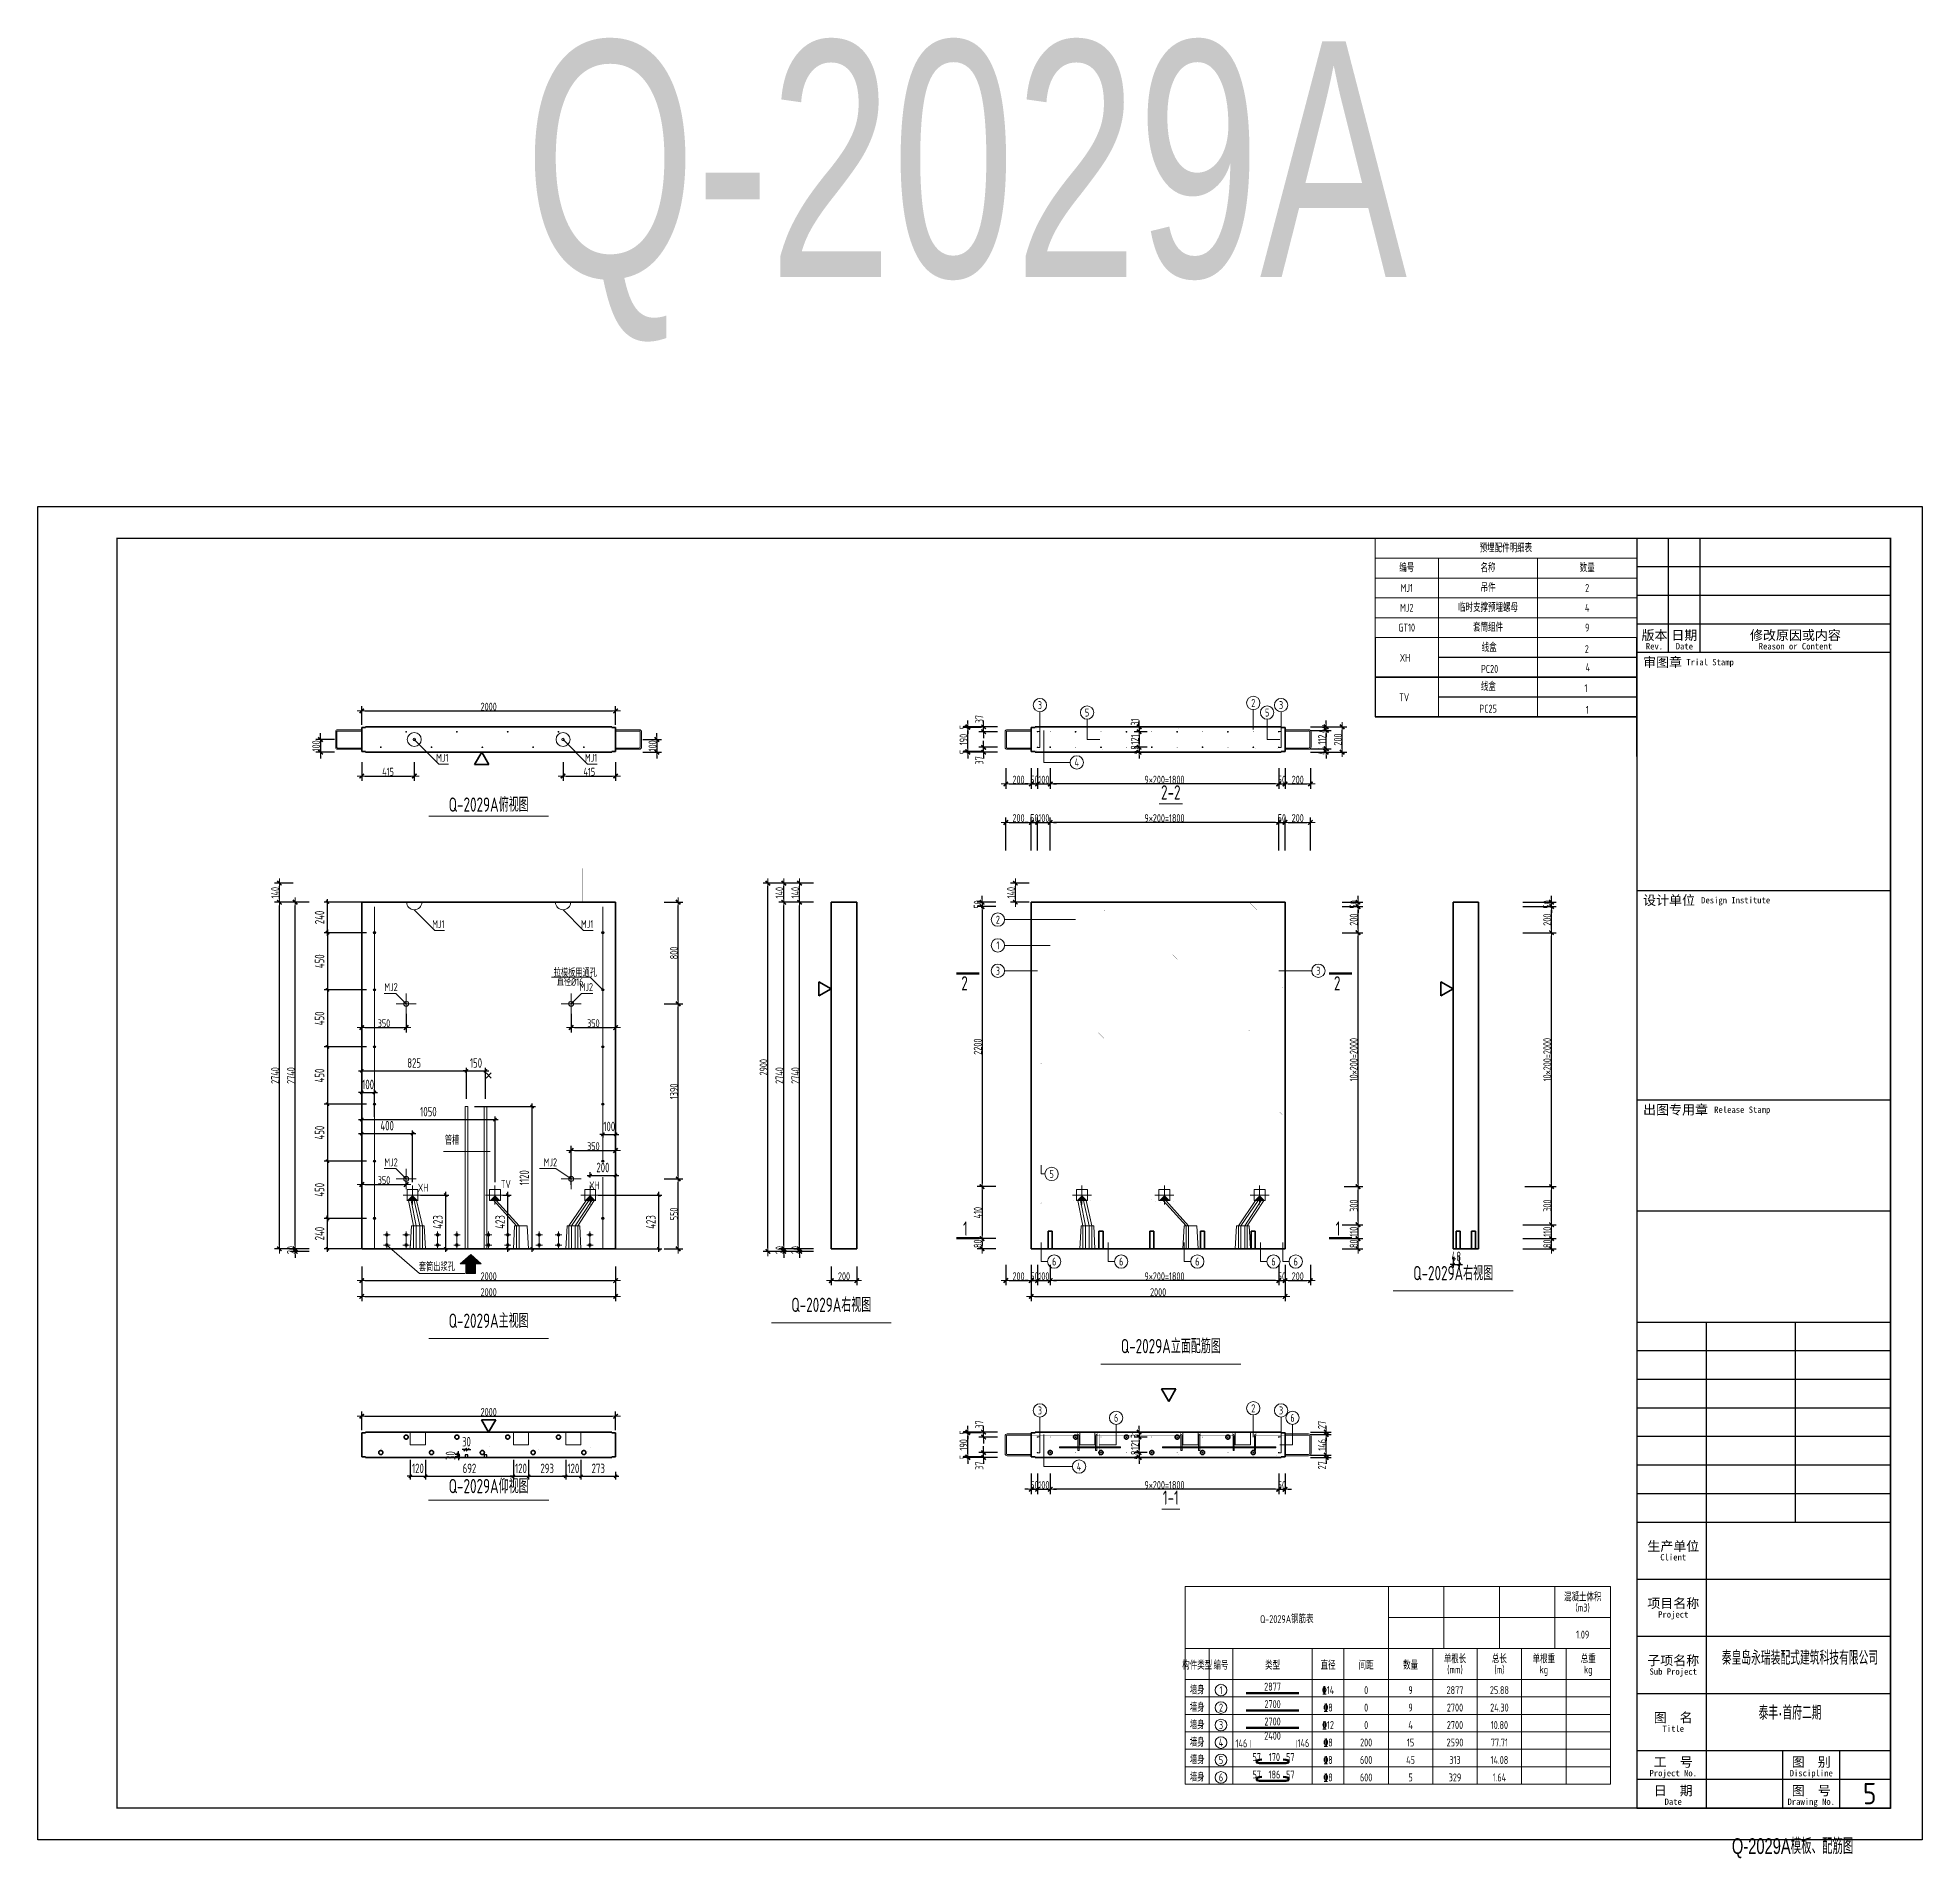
# Model space of a CAD drawing. Extents: x -85320 to 1679916, y -1321939 to 627.
# Drawn here: x 1142340 to 1201740, y -868455 to -811099 of the extents above; entities that cross this region are included whole.
import ezdxf
from ezdxf.enums import TextEntityAlignment as Align

# ---------------------------------------------------------------- set-up
doc = ezdxf.new("R2010")
doc.units = 0
doc.header["$LTSCALE"] = 1000
doc.linetypes.add('DOTE', pattern=[2.42, 2, -0.2, 0.02, -0.2])
doc.linetypes.add('点划线', pattern=[1850, 1200, -300, 50, -300])
for name, color, linetype in [('BORDER', 7, 'Continuous'), ('DIAN BOX', 7, 'Continuous'), ('S_WALL', 9, 'Continuous'), ('TH', 7, 'Continuous'), ('Y-03墙-03预制墙钢筋', 1, 'Continuous'), ('内墙_纵筋', 20, 'Continuous'), ('图名', 85, 'Continuous'), ('图框文字', 7, 'Continuous'), ('套筒垫片', 7, 'Continuous'), ('手孔标注', 3, 'Continuous'), ('打印线框', 7, 'Continuous'), ('拉模', 7, 'Continuous'), ('砼墙', 3, 'Continuous'), ('详图符号', 7, 'Continuous')]:
    doc.layers.add(name, color=color, linetype=linetype)
for name, color, linetype, lineweight in [('WCOL', 7, 'Continuous', 0), ('参数表文字', 7, 'Continuous', 18), ('参数表边线', 253, 'Continuous', 18), ('手孔', 6, 'Continuous', 0), ('梁截面纵筋', 1, 'Continuous', 50), ('直线', 7, 'Continuous', 18), ('预制墙图名', 7, 'Continuous', 18), ('预制墙埋件', 8, 'Continuous', 18), ('预制墙墙身水平筋', 130, 'Continuous', 18), ('预制墙墙身纵向受力筋', 1, 'Continuous', 18), ('预制墙墙身纵向非受力筋', 94, 'Continuous', 18), ('预制墙墙身附加筋', 94, 'Continuous', 18), ('预制墙拉筋', 130, 'Continuous', 18), ('预制墙详图孔洞', 9, '点划线', 18), ('预制墙详图标注', 3, 'Continuous', 18), ('预制墙详图轮廓', 3, 'Continuous', 35)]:
    doc.layers.add(name, color=color, linetype=linetype, lineweight=lineweight)
doc.styles.get("Standard").update_dxf_attribs({"font": 'gbenor.shx', "bigfont": 'gbcbig.shx'})
doc.styles.add('TSSD_Dimension', font='tssdeng.shx', dxfattribs={"width": 0.7, "bigfont": 'hztxt.shx'})
doc.styles.add('TSSD_Num', font='tssdeng.shx', dxfattribs={"width": 0.7, "bigfont": 'hztxt.shx'})
doc.styles.add('TSSD_Rein', font='Tssdeng.shx', dxfattribs={"width": 0.7, "bigfont": 'hztxt.shx'})
doc.styles.add('中西文等高字体', font='hztxt_e.shx', dxfattribs={"width": 0.7, "bigfont": 'hbhz.shx'})
doc.styles.add('样式 1', font='yjkeng.shx', dxfattribs={"width": 0.7, "bigfont": 'yjkchn.shx'})
doc.styles.add('样式 2', font='yjkeng.shx', dxfattribs={"width": 0.7, "bigfont": 'yjkchn.shx'})
doc.styles.add('设计院一', font='', dxfattribs={"width": 0.8})
doc.styles.get('设计院一').set_extended_font_data('SimSun')
doc.dimstyles.new('标注', dxfattribs={"dimtxt": 300, "dimasz": 100, "dimexe": 100, "dimexo": 250, "dimgap": 100, "dimtad": 1, "dimdec": 0, "dimlfac": 0.25, "dimzin": 0, "dimdsep": 46, "dimtxsty": 'TSSD_Dimension', "dimblk": 'ARCHTICK', "dimcen": 0, "dimdle": 100, "dimclrt": 7, "dimadec": 0, "dimazin": 0, "dimtfac": 1, "dimtdec": 0, "dimtix": 1, "dimtmove": 2, "dimatfit": 3, "dimfxl": 1, "dimtolj": 1, "dimtzin": 0, "dimarcsym": 0})
doc.dimstyles.new('盈建科结构', dxfattribs={"dimscale": 100, "dimtxt": 2.5, "dimasz": 1, "dimexe": 1.5, "dimexo": 0.625, "dimgap": 0.1, "dimtad": 1, "dimdec": 0, "dimrnd": 1, "dimzin": 0, "dimdsep": 46, "dimtxsty": '样式 1', "dimblk": '_yjkbk', "dimblk1": 'ARCHTICK', "dimblk2": 'ARCHTICK', "dimcen": 0.09, "dimadec": 0, "dimazin": 0, "dimtfac": 1, "dimtdec": 4, "dimtix": 1, "dimtmove": 2, "dimatfit": 3, "dimfxl": 1, "dimtolj": 1, "dimtzin": 0, "dimarcsym": 0})

msp = doc.modelspace()

# ---------------------------------------------------------------- texts
at = {"layer": '参数表文字', "linetype": 'Continuous', "style": 'TSSD_Rein', "width": 0.7}
for s, p in [('预埋配件明细表', (1188614.778, -827183.462)), ('编号', (1185489.778, -827808.462)), ('名称', (1188052.278, -827808.462)), ('数量', (1191177.278, -827808.462)), ('MJ1', (1185489.778, -828433.462)), ('吊件', (1188052.278, -828433.462)), ('2', (1191177.278, -828433.462)), ('MJ2', (1185489.778, -829058.462)), ('临时支撑预埋螺母', (1188052.278, -829058.462)), ('4', (1191177.278, -829058.462)), ('GT10', (1185489.778, -829683.462)), ('套筒组件', (1188052.278, -829683.462)), ('9', (1191177.278, -829683.462)), ('线盒', (1188088.85, -830321.036)), ('2', (1191164.911, -830361.952)), ('XH', (1185436.61, -830633.698)), ('PC20', (1188101.202, -830985.435)), ('4', (1191198.312, -830934.881)), ('线盒', (1188062.691, -831548.937)), ('1', (1191138.752, -831589.853)), ('TV', (1185410.451, -831876.582)), (' PC25', (1187995.932, -832237.176)), ('1', (1191180.075, -832273.474)), ('XH', (1154487.989, -847328.692)), ('XH', (1159887.214, -847256.766)), ('Q-2029A钢筋表', (1181710.621, -860919.829)), ('1.09', (1191035.621, -861407.329)), ('构件类型', (1178885.621, -862382.329)), ('编号', (1179635.621, -862382.329)), ('类型', (1181260.621, -862382.329)), ('直径', (1183010.621, -862382.329)), ('间距', (1184210.621, -862382.329)), ('数量', (1185610.621, -862382.329)), ('墙身', (1178885.621, -863157.329)), ('1', (1179635.621, -863157.329)), ('2877', (1181260.621, -863047.329)), ('%%13214', (1183010.621, -863157.329)), ('0', (1184210.621, -863157.329)), ('9', (1185610.621, -863157.329)), ('2877', (1187010.621, -863157.329)), ('25.88', (1188410.621, -863157.329)), ('墙身', (1178885.621, -863707.329)), ('2', (1179635.621, -863707.329)), ('2700', (1181260.621, -863597.329)), ('%%1328', (1183010.621, -863707.329)), ('0', (1184210.621, -863707.329)), ('9', (1185610.621, -863707.329)), ('2700', (1187010.621, -863707.329)), ('24.30', (1188410.621, -863707.329)), ('墙身', (1178885.621, -864257.329)), ('3', (1179635.621, -864257.329)), ('2700', (1181260.621, -864147.329)), ('%%13212', (1183010.621, -864257.329)), ('0', (1184210.621, -864257.329)), ('4', (1185610.621, -864257.329)), ('2700', (1187010.621, -864257.329)), ('10.80', (1188410.621, -864257.329)), ('墙身', (1178885.621, -864807.329)), ('4', (1179635.621, -864807.329)), ('146', (1180279.152, -864834.214)), ('2400', (1181260.621, -864595.425)), ('146', (1182233.864, -864826.035)), ('%%1328', (1183010.621, -864807.329)), ('200', (1184210.621, -864807.329)), ('15', (1185610.621, -864807.329)), ('2590', (1187010.621, -864807.329)), ('77.71', (1188410.621, -864807.329)), ('墙身', (1178885.621, -865357.329)), ('5', (1179635.621, -865357.329)), ('57', (1180760.621, -865265.663)), (' 170', (1181260.621, -865265.663)), (' 57', (1181760.621, -865265.663)), ('%%1328', (1183010.621, -865357.329)), ('600', (1184210.621, -865357.329)), ('45', (1185610.621, -865357.329)), ('313', (1187010.621, -865357.329)), ('14.08', (1188410.621, -865357.329)), ('墙身', (1178885.621, -865907.329)), ('6', (1179635.621, -865907.329)), ('57', (1180760.621, -865815.663)), (' 186', (1181260.621, -865815.663)), (' 57', (1181760.621, -865815.663)), ('%%1328', (1183010.621, -865907.329)), ('600', (1184210.621, -865907.329)), ('5', (1185610.621, -865907.329)), ('329', (1187010.621, -865907.329)), ('1.64', (1188410.621, -865907.329))]:
    msp.add_text(s, height=250, dxfattribs=at).set_placement(p, align=Align.MIDDLE_CENTER)
for s, p in [('混凝土体积', (1191035.621, -860432.329)), ('单根长', (1187010.621, -862382.329)), ('总长', (1188410.621, -862382.329)), ('单根重', (1189810.621, -862382.329)), ('总重', (1191210.621, -862382.329))]:
    msp.add_text(s, height=250, dxfattribs=at).set_placement(p, align=Align.BOTTOM_CENTER)
for s, p in [('(m3)', (1191035.621, -860432.329)), ('(mm)', (1187010.621, -862382.329)), ('(m)', (1188410.621, -862382.329)), ('kg', (1189810.621, -862382.329)), ('kg', (1191210.621, -862382.329))]:
    msp.add_text(s, height=250, dxfattribs=at).set_placement(p, align=Align.TOP_CENTER)
at = {"layer": '图名', "linetype": 'Continuous', "style": '样式 2', "width": 0.7}
for s, p in [('2', (1171656.178, -841114.638)), ('2', (1183401.178, -841114.638)), ('1', (1171656.178, -848840.638)), ('1', (1183401.178, -848840.638))]:
    msp.add_text(s, height=450, dxfattribs=at).set_placement(p, align=Align.RIGHT)
at = {"layer": '图框文字', "color": 2, "style": '中西文等高字体', "width": 0.7}
msp.add_text('Q-2029A', height=7425, dxfattribs=at).set_placement((1157680.795, -818634.586))
msp.add_text('Q-2029A模板、配筋图', height=495, dxfattribs=at).set_placement((1195737.28, -868467.255), align=Align.BOTTOM_LEFT)
at = {"layer": '拉模', "color": 3}
msp.add_text('5', height=673.843, dxfattribs=at).set_placement((1199873.634, -866751.841))
at = {"layer": '直线', "linetype": 'Continuous', "style": '样式 1', "width": 0.7}
for s, p in [('3', (1173928.678, -832125.638)), ('2', (1180653.678, -832057.638)), ('3', (1181528.678, -832125.638)), ('5', (1175413.678, -832358.638)), ('5', (1181089.678, -832358.638)), ('4', (1175089.678, -833930.638)), ('2', (1172603.678, -838883.361)), ('1', (1172603.678, -839693.361)), ('3', (1172603.678, -840493.361)), ('3', (1182703.678, -840493.361)), ('5', (1174297.675, -846895.636)), ('6', (1174377.675, -849655.636)), ('6', (1176489.675, -849655.636)), ('6', (1178889.675, -849655.636)), ('6', (1181289.675, -849655.636)), ('6', (1181989.68, -849655.636)), ('2', (1180653.678, -854277.638)), ('3', (1173928.678, -854345.638)), ('6', (1176329.678, -854578.638)), ('3', (1181528.678, -854345.638)), ('6', (1181889.678, -854578.638)), ('4', (1175161.678, -856114.638))]:
    msp.add_text(s, height=250, dxfattribs=at).set_placement(p, align=Align.MIDDLE_CENTER)
for s, p in [('MJ1', (1155287.562, -833983.638)), ('MJ1', (1159975.562, -833983.638)), ('MJ1', (1155162.562, -839223.638)), ('MJ1', (1159850.562, -839223.638)), ('MJ2', (1159842.139, -841208.638)), ('管槽', (1155627.686, -846044.024)), ('MJ2', (1158709.838, -846728.638)), ('套筒出浆孔', (1155490.222, -850028.552))]:
    msp.add_text(s, height=250, dxfattribs=at).set_placement(p, align=Align.BOTTOM_RIGHT)
for s, p in [('MJ2', (1153265.216, -841208.638)), ('MJ2', (1153265.216, -846728.638)), ('TV', (1156937.536, -847411.542))]:
    msp.add_text(s, height=250, dxfattribs=at).set_placement(p, align=Align.BOTTOM_LEFT)
at = {"layer": '详图符号', "lineweight": 0, "style": 'TSSD_Num', "width": 0.7}
msp.add_text('拉模板用通孔', height=240, dxfattribs=at).set_placement((1158605.681, -840440.177), align=Align.TOP_LEFT)
msp.add_text('直径%%C16', height=240, dxfattribs=at).set_placement((1158698.262, -840966.64))
at = {"layer": '预制墙图名', "linetype": 'Continuous', "style": '样式 2', "width": 0.7}
for s, p in [('Q-2029A俯视图', (1156553.678, -835618.638)), ('2-2', (1178053.678, -835233.638)), ('Q-2029A右视图', (1186953.678, -850378.638)), ('Q-2029A右视图', (1167353.678, -851378.638)), ('Q-2029A主视图', (1156553.678, -851878.638)), ('Q-2029A立面配筋图', (1178053.678, -852678.638)), ('Q-2029A仰视图', (1156553.678, -857088.638)), ('1-1', (1178053.678, -857453.638))]:
    msp.add_text(s, height=450, dxfattribs=at).set_placement(p, align=Align.BOTTOM_CENTER)

# ---------------------------------------------------------------- blocks, each defined once
blk = doc.blocks.new('_yjkbk')
blk.add_line((-1, 0), (1.5, 0))
blk.add_lwpolyline([(-0.7, -0.7, 0.5, 0.5, 0), (0.7, 0.7, 0.5, 0.5, 0)], format="xyseb")
blk = doc.blocks.new('*D410')
at = {"layer": 'Defpoints', "color": 0, "transparency": 16777216}
for p in [(1152554, -841784), (1153954, -841784), (1153954, -842284)]:
    blk.add_point(p, dxfattribs=at)
at = {"layer": '预制墙详图标注', "color": 0, "lineweight": -2, "transparency": 16777216}
for p, q in [((1152554, -841846), (1152554, -842434)), ((1152654, -842284), (1153854, -842284)), ((1153954, -841846), (1153954, -842434))]:
    blk.add_line(p, q, dxfattribs=at)
at = {"layer": '预制墙详图标注', "color": 0, "lineweight": -2, "transparency": 16777216, "xscale": 100, "yscale": 100, "zscale": 100, "rotation": 180}
blk.add_blockref('_yjkbk', (1152554, -842284), dxfattribs=at)
at = {"layer": '预制墙详图标注', "color": 0, "lineweight": -2, "transparency": 16777216, "xscale": 100, "yscale": 100, "zscale": 100}
blk.add_blockref('_yjkbk', (1153954, -842284), dxfattribs=at)
at = {"layer": '预制墙详图标注', "color": 0, "transparency": 16777216, "insert": (1153254, -842274), "char_height": 250, "attachment_point": 8, "style": '样式 1'}
blk.add_mtext('\\A1;350', dxfattribs=at)
blk = doc.blocks.new('_ArchTick')
at = {"color": 0, "linetype": 'ByBlock', "const_width": 0.4}
blk.add_lwpolyline([(-0.5, -0.5), (0.5, 0.5)], dxfattribs=at)
blk = doc.blocks.new('*D411')
at = {"layer": 'Defpoints', "color": 0, "transparency": 16777216}
for p in [(1152554, -847304), (1153954, -847227), (1153954, -847304)]:
    blk.add_point(p, dxfattribs=at)
at = {"layer": '预制墙详图标注', "color": 0, "lineweight": -2, "transparency": 16777216}
for p, q in [((1152554, -847241), (1152554, -847077)), ((1152654, -847227), (1153854, -847227)), ((1153954, -847241), (1153954, -847077))]:
    blk.add_line(p, q, dxfattribs=at)
at = {"layer": '预制墙详图标注', "color": 0, "lineweight": -2, "transparency": 16777216, "xscale": 100, "yscale": 100, "zscale": 100, "rotation": 180}
blk.add_blockref('_yjkbk', (1152554, -847227), dxfattribs=at)
at = {"layer": '预制墙详图标注', "color": 0, "lineweight": -2, "transparency": 16777216, "xscale": 100, "yscale": 100, "zscale": 100}
blk.add_blockref('_yjkbk', (1153954, -847227), dxfattribs=at)
at = {"layer": '预制墙详图标注', "color": 0, "transparency": 16777216, "insert": (1153254, -847217), "char_height": 250, "attachment_point": 8, "style": '样式 1'}
blk.add_mtext('\\A1;350', dxfattribs=at)
blk = doc.blocks.new('*D412')
at = {"layer": 'Defpoints', "color": 0, "transparency": 16777216}
for p in [(1159154, -841784), (1160554, -841784), (1160554, -842284)]:
    blk.add_point(p, dxfattribs=at)
at = {"layer": '预制墙详图标注', "color": 0, "lineweight": -2, "transparency": 16777216}
for p, q in [((1159154, -841846), (1159154, -842434)), ((1159254, -842284), (1160454, -842284)), ((1160554, -841846), (1160554, -842434))]:
    blk.add_line(p, q, dxfattribs=at)
at = {"layer": '预制墙详图标注', "color": 0, "lineweight": -2, "transparency": 16777216, "xscale": 100, "yscale": 100, "zscale": 100, "rotation": 180}
blk.add_blockref('_yjkbk', (1159154, -842284), dxfattribs=at)
at = {"layer": '预制墙详图标注', "color": 0, "lineweight": -2, "transparency": 16777216, "xscale": 100, "yscale": 100, "zscale": 100}
blk.add_blockref('_yjkbk', (1160554, -842284), dxfattribs=at)
at = {"layer": '预制墙详图标注', "color": 0, "transparency": 16777216, "insert": (1159854, -842274), "char_height": 250, "attachment_point": 8, "style": '样式 1'}
blk.add_mtext('\\A1;350', dxfattribs=at)
blk = doc.blocks.new('*D413')
at = {"layer": 'Defpoints', "color": 0, "transparency": 16777216}
for p in [(1160554, -846157), (1159154, -847304), (1160554, -847304)]:
    blk.add_point(p, dxfattribs=at)
at = {"layer": '预制墙详图标注', "color": 0, "lineweight": -2, "transparency": 16777216}
for p, q in [((1159154, -847241), (1159154, -846007)), ((1159254, -846157), (1160454, -846157)), ((1160554, -847241), (1160554, -846007))]:
    blk.add_line(p, q, dxfattribs=at)
at = {"layer": '预制墙详图标注', "color": 0, "lineweight": -2, "transparency": 16777216, "xscale": 100, "yscale": 100, "zscale": 100, "rotation": 180}
blk.add_blockref('_yjkbk', (1159154, -846157), dxfattribs=at)
at = {"layer": '预制墙详图标注', "color": 0, "lineweight": -2, "transparency": 16777216, "xscale": 100, "yscale": 100, "zscale": 100}
blk.add_blockref('_yjkbk', (1160554, -846157), dxfattribs=at)
at = {"layer": '预制墙详图标注', "color": 0, "transparency": 16777216, "insert": (1159854, -846147), "char_height": 250, "attachment_point": 8, "style": '样式 1'}
blk.add_mtext('\\A1;350', dxfattribs=at)
blk = doc.blocks.new('*D414')
at = {"layer": 'Defpoints', "color": 0, "transparency": 16777216}
for p in [(1152554, -849754), (1160554, -849754), (1160554, -850254)]:
    blk.add_point(p, dxfattribs=at)
at = {"layer": '预制墙详图标注', "color": 0, "lineweight": -2, "transparency": 16777216}
for p, q in [((1152554, -849816), (1152554, -850404)), ((1160554, -849816), (1160554, -850404)), ((1152654, -850254), (1160454, -850254))]:
    blk.add_line(p, q, dxfattribs=at)
at = {"layer": '预制墙详图标注', "color": 0, "lineweight": -2, "transparency": 16777216, "xscale": 100, "yscale": 100, "zscale": 100, "rotation": 180}
blk.add_blockref('_yjkbk', (1152554, -850254), dxfattribs=at)
at = {"layer": '预制墙详图标注', "color": 0, "lineweight": -2, "transparency": 16777216, "xscale": 100, "yscale": 100, "zscale": 100}
blk.add_blockref('_yjkbk', (1160554, -850254), dxfattribs=at)
at = {"layer": '预制墙详图标注', "color": 0, "transparency": 16777216, "insert": (1156554, -850244), "char_height": 250, "attachment_point": 8, "style": '样式 1'}
blk.add_mtext('\\A1;2000', dxfattribs=at)
blk = doc.blocks.new('*D415')
at = {"layer": 'Defpoints', "color": 0, "transparency": 16777216}
for p in [(1152554, -850254), (1160554, -850254), (1160554, -850754)]:
    blk.add_point(p, dxfattribs=at)
at = {"layer": '预制墙详图标注', "color": 0, "lineweight": -2, "transparency": 16777216}
for p, q in [((1152554, -850316), (1152554, -850904)), ((1160554, -850316), (1160554, -850904)), ((1152654, -850754), (1160454, -850754))]:
    blk.add_line(p, q, dxfattribs=at)
at = {"layer": '预制墙详图标注', "color": 0, "lineweight": -2, "transparency": 16777216, "xscale": 100, "yscale": 100, "zscale": 100, "rotation": 180}
blk.add_blockref('_yjkbk', (1152554, -850754), dxfattribs=at)
at = {"layer": '预制墙详图标注', "color": 0, "lineweight": -2, "transparency": 16777216, "xscale": 100, "yscale": 100, "zscale": 100}
blk.add_blockref('_yjkbk', (1160554, -850754), dxfattribs=at)
at = {"layer": '预制墙详图标注', "color": 0, "transparency": 16777216, "insert": (1156554, -850744), "char_height": 250, "attachment_point": 8, "style": '样式 1'}
blk.add_mtext('\\A1;2000', dxfattribs=at)
blk = doc.blocks.new('*D416')
at = {"layer": 'Defpoints', "color": 0, "transparency": 16777216}
for p in [(1150457, -849254), (1150957, -849254), (1150957, -849334)]:
    blk.add_point(p, dxfattribs=at)
at = {"layer": '预制墙详图标注', "color": 0, "lineweight": -2, "transparency": 16777216}
for p, q in [((1150894, -849254), (1150307, -849254)), ((1150894, -849334), (1150307, -849334)), ((1150457, -849154), (1150457, -849054)), ((1150457, -849334), (1150457, -849254)), ((1150457, -849434), (1150457, -849534))]:
    blk.add_line(p, q, dxfattribs=at)
at = {"layer": '预制墙详图标注', "color": 0, "lineweight": -2, "transparency": 16777216, "xscale": 100, "yscale": 100, "zscale": 100}
for p, rotation in [((1150457, -849254), 270), ((1150457, -849334), 90)]:
    blk.add_blockref('_yjkbk', p, dxfattribs=dict(at, rotation=rotation))
at = {"layer": '预制墙详图标注', "color": 0, "transparency": 16777216, "insert": (1150447, -849294), "char_height": 250, "attachment_point": 8, "rotation": 90, "style": '样式 1'}
blk.add_mtext('\\A1;20', dxfattribs=at)
blk = doc.blocks.new('*D417')
at = {"layer": 'Defpoints', "color": 0, "transparency": 16777216}
for p in [(1150457, -838334), (1150957, -838334), (1150957, -849254)]:
    blk.add_point(p, dxfattribs=at)
at = {"layer": '预制墙详图标注', "color": 0, "lineweight": -2, "transparency": 16777216}
for p, q in [((1150894, -838334), (1150307, -838334)), ((1150457, -849154), (1150457, -838434)), ((1150894, -849254), (1150307, -849254))]:
    blk.add_line(p, q, dxfattribs=at)
at = {"layer": '预制墙详图标注', "color": 0, "lineweight": -2, "transparency": 16777216, "xscale": 100, "yscale": 100, "zscale": 100}
for p, rotation in [((1150457, -838334), 90), ((1150457, -849254), 270)]:
    blk.add_blockref('_yjkbk', p, dxfattribs=dict(at, rotation=rotation))
at = {"layer": '预制墙详图标注', "color": 0, "transparency": 16777216, "insert": (1150447, -843794), "char_height": 250, "attachment_point": 8, "rotation": 90, "style": '样式 1'}
blk.add_mtext('\\A1;2740', dxfattribs=at)
blk = doc.blocks.new('*D418')
at = {"layer": 'Defpoints', "color": 0, "transparency": 16777216}
for p in [(1149957, -838334), (1150457, -838334), (1150457, -849254)]:
    blk.add_point(p, dxfattribs=at)
at = {"layer": '预制墙详图标注', "color": 0, "lineweight": -2, "transparency": 16777216}
for p, q in [((1150394, -838334), (1149807, -838334)), ((1149957, -849154), (1149957, -838434)), ((1150394, -849254), (1149807, -849254))]:
    blk.add_line(p, q, dxfattribs=at)
at = {"layer": '预制墙详图标注', "color": 0, "lineweight": -2, "transparency": 16777216, "xscale": 100, "yscale": 100, "zscale": 100}
for p, rotation in [((1149957, -838334), 90), ((1149957, -849254), 270)]:
    blk.add_blockref('_yjkbk', p, dxfattribs=dict(at, rotation=rotation))
at = {"layer": '预制墙详图标注', "color": 0, "transparency": 16777216, "insert": (1149947, -843794), "char_height": 250, "attachment_point": 8, "rotation": 90, "style": '样式 1'}
blk.add_mtext('\\A1;2740', dxfattribs=at)
blk = doc.blocks.new('*D419')
at = {"layer": 'Defpoints', "color": 0, "transparency": 16777216}
for p in [(1149957, -837734), (1150457, -837734), (1150457, -838334)]:
    blk.add_point(p, dxfattribs=at)
at = {"layer": '预制墙详图标注', "color": 0, "lineweight": -2, "transparency": 16777216}
for p, q in [((1150394, -837734), (1149807, -837734)), ((1149957, -838234), (1149957, -837834)), ((1150394, -838334), (1149807, -838334))]:
    blk.add_line(p, q, dxfattribs=at)
at = {"layer": '预制墙详图标注', "color": 0, "lineweight": -2, "transparency": 16777216, "xscale": 100, "yscale": 100, "zscale": 100}
for p, rotation in [((1149957, -837734), 90), ((1149957, -838334), 270)]:
    blk.add_blockref('_yjkbk', p, dxfattribs=dict(at, rotation=rotation))
at = {"layer": '预制墙详图标注', "color": 0, "transparency": 16777216, "insert": (1149947, -838034), "char_height": 250, "attachment_point": 8, "rotation": 90, "style": '样式 1'}
blk.add_mtext('\\A1;140', dxfattribs=at)
blk = doc.blocks.new('*D420')
at = {"layer": 'Defpoints', "color": 0, "transparency": 16777216}
for p in [(1162028, -847054), (1162528, -847054), (1162028, -849254)]:
    blk.add_point(p, dxfattribs=at)
at = {"layer": '预制墙详图标注', "color": 0, "lineweight": -2, "transparency": 16777216}
for p, q in [((1162090, -847054), (1162678, -847054)), ((1162528, -849154), (1162528, -847154)), ((1162090, -849254), (1162678, -849254))]:
    blk.add_line(p, q, dxfattribs=at)
at = {"layer": '预制墙详图标注', "color": 0, "lineweight": -2, "transparency": 16777216, "xscale": 100, "yscale": 100, "zscale": 100}
for p, rotation in [((1162528, -847054), 90), ((1162528, -849254), 270)]:
    blk.add_blockref('_yjkbk', p, dxfattribs=dict(at, rotation=rotation))
at = {"layer": '预制墙详图标注', "color": 0, "transparency": 16777216, "insert": (1162518, -848154), "char_height": 250, "attachment_point": 8, "rotation": 90, "style": '样式 1'}
blk.add_mtext('\\A1;550', dxfattribs=at)
blk = doc.blocks.new('*D421')
at = {"layer": 'Defpoints', "color": 0, "transparency": 16777216}
for p in [(1162028, -841534), (1162528, -841534), (1162028, -847054)]:
    blk.add_point(p, dxfattribs=at)
at = {"layer": '预制墙详图标注', "color": 0, "lineweight": -2, "transparency": 16777216}
for p, q in [((1162090, -841534), (1162678, -841534)), ((1162528, -846954), (1162528, -841634)), ((1162090, -847054), (1162678, -847054))]:
    blk.add_line(p, q, dxfattribs=at)
at = {"layer": '预制墙详图标注', "color": 0, "lineweight": -2, "transparency": 16777216, "xscale": 100, "yscale": 100, "zscale": 100}
for p, rotation in [((1162528, -841534), 90), ((1162528, -847054), 270)]:
    blk.add_blockref('_yjkbk', p, dxfattribs=dict(at, rotation=rotation))
at = {"layer": '预制墙详图标注', "color": 0, "transparency": 16777216, "insert": (1162518, -844294), "char_height": 250, "attachment_point": 8, "rotation": 90, "style": '样式 1'}
blk.add_mtext('\\A1;1390', dxfattribs=at)
blk = doc.blocks.new('*D422')
at = {"layer": 'Defpoints', "color": 0, "transparency": 16777216}
for p in [(1162028, -838334), (1162528, -838334), (1162028, -841534)]:
    blk.add_point(p, dxfattribs=at)
at = {"layer": '预制墙详图标注', "color": 0, "lineweight": -2, "transparency": 16777216}
for p, q in [((1162090, -838334), (1162678, -838334)), ((1162528, -841434), (1162528, -838434)), ((1162090, -841534), (1162678, -841534))]:
    blk.add_line(p, q, dxfattribs=at)
at = {"layer": '预制墙详图标注', "color": 0, "lineweight": -2, "transparency": 16777216, "xscale": 100, "yscale": 100, "zscale": 100}
for p, rotation in [((1162528, -838334), 90), ((1162528, -841534), 270)]:
    blk.add_blockref('_yjkbk', p, dxfattribs=dict(at, rotation=rotation))
at = {"layer": '预制墙详图标注', "color": 0, "transparency": 16777216, "insert": (1162518, -839934), "char_height": 250, "attachment_point": 8, "rotation": 90, "style": '样式 1'}
blk.add_mtext('\\A1;800', dxfattribs=at)
blk = doc.blocks.new('*D470')
at = {"layer": 'Defpoints', "color": 0, "transparency": 16777216}
for p in [(1151754, -833209), (1151254, -833609), (1151754, -833609)]:
    blk.add_point(p, dxfattribs=at)
at = {"layer": '预制墙详图标注', "color": 0, "lineweight": -2, "transparency": 16777216}
for p, q in [((1151691, -833209), (1151104, -833209)), ((1151254, -833109), (1151254, -833009)), ((1151254, -833209), (1151254, -833609)), ((1151691, -833609), (1151104, -833609)), ((1151254, -833709), (1151254, -833809))]:
    blk.add_line(p, q, dxfattribs=at)
at = {"layer": '预制墙详图标注', "color": 0, "lineweight": -2, "transparency": 16777216, "xscale": 100, "yscale": 100, "zscale": 100}
for p, rotation in [((1151254, -833209), 270), ((1151254, -833609), 90)]:
    blk.add_blockref('_yjkbk', p, dxfattribs=dict(at, rotation=rotation))
at = {"layer": '预制墙详图标注', "color": 0, "transparency": 16777216, "insert": (1151244, -833409), "char_height": 250, "attachment_point": 8, "rotation": 90, "style": '样式 1'}
blk.add_mtext('\\A1;100', dxfattribs=at)
blk = doc.blocks.new('*D471')
at = {"layer": 'Defpoints', "color": 0, "transparency": 16777216}
for p in [(1161354, -833209), (1161354, -833609), (1161854, -833609)]:
    blk.add_point(p, dxfattribs=at)
at = {"layer": '预制墙详图标注', "color": 0, "lineweight": -2, "transparency": 16777216}
for p, q in [((1161416, -833209), (1162004, -833209)), ((1161854, -833109), (1161854, -833009)), ((1161854, -833209), (1161854, -833609)), ((1161416, -833609), (1162004, -833609)), ((1161854, -833709), (1161854, -833809))]:
    blk.add_line(p, q, dxfattribs=at)
at = {"layer": '预制墙详图标注', "color": 0, "lineweight": -2, "transparency": 16777216, "xscale": 100, "yscale": 100, "zscale": 100}
for p, rotation in [((1161854, -833209), 270), ((1161854, -833609), 90)]:
    blk.add_blockref('_yjkbk', p, dxfattribs=dict(at, rotation=rotation))
at = {"layer": '预制墙详图标注', "color": 0, "transparency": 16777216, "insert": (1161844, -833409), "char_height": 250, "attachment_point": 8, "rotation": 90, "style": '样式 1'}
blk.add_mtext('\\A1;100', dxfattribs=at)
blk = doc.blocks.new('*D472')
at = {"layer": 'Defpoints', "color": 0, "transparency": 16777216}
for p in [(1152554, -833859), (1154210, -833859), (1154210, -834359)]:
    blk.add_point(p, dxfattribs=at)
at = {"layer": '预制墙详图标注', "color": 0, "lineweight": -2, "transparency": 16777216}
for p, q in [((1152554, -833921), (1152554, -834509)), ((1154210, -833921), (1154210, -834509)), ((1152654, -834359), (1154110, -834359))]:
    blk.add_line(p, q, dxfattribs=at)
at = {"layer": '预制墙详图标注', "color": 0, "lineweight": -2, "transparency": 16777216, "xscale": 100, "yscale": 100, "zscale": 100, "rotation": 180}
blk.add_blockref('_yjkbk', (1152554, -834359), dxfattribs=at)
at = {"layer": '预制墙详图标注', "color": 0, "lineweight": -2, "transparency": 16777216, "xscale": 100, "yscale": 100, "zscale": 100}
blk.add_blockref('_yjkbk', (1154210, -834359), dxfattribs=at)
at = {"layer": '预制墙详图标注', "color": 0, "transparency": 16777216, "insert": (1153382, -834349), "char_height": 250, "attachment_point": 8, "style": '样式 1'}
blk.add_mtext('\\A1;415', dxfattribs=at)
blk = doc.blocks.new('*D473')
at = {"layer": 'Defpoints', "color": 0, "transparency": 16777216}
for p in [(1158898, -833859), (1160554, -833859), (1160554, -834359)]:
    blk.add_point(p, dxfattribs=at)
at = {"layer": '预制墙详图标注', "color": 0, "lineweight": -2, "transparency": 16777216}
for p, q in [((1158898, -833921), (1158898, -834509)), ((1160554, -833921), (1160554, -834509)), ((1158998, -834359), (1160454, -834359))]:
    blk.add_line(p, q, dxfattribs=at)
at = {"layer": '预制墙详图标注', "color": 0, "lineweight": -2, "transparency": 16777216, "xscale": 100, "yscale": 100, "zscale": 100, "rotation": 180}
blk.add_blockref('_yjkbk', (1158898, -834359), dxfattribs=at)
at = {"layer": '预制墙详图标注', "color": 0, "lineweight": -2, "transparency": 16777216, "xscale": 100, "yscale": 100, "zscale": 100}
blk.add_blockref('_yjkbk', (1160554, -834359), dxfattribs=at)
at = {"layer": '预制墙详图标注', "color": 0, "transparency": 16777216, "insert": (1159726, -834349), "char_height": 250, "attachment_point": 8, "style": '样式 1'}
blk.add_mtext('\\A1;415', dxfattribs=at)
blk = doc.blocks.new('*D474')
at = {"layer": 'Defpoints', "color": 0, "transparency": 16777216}
for p in [(1160554, -832309), (1152554, -832809), (1160554, -832809)]:
    blk.add_point(p, dxfattribs=at)
at = {"layer": '预制墙详图标注', "color": 0, "lineweight": -2, "transparency": 16777216}
for p, q in [((1152554, -832746), (1152554, -832159)), ((1160554, -832746), (1160554, -832159)), ((1152654, -832309), (1160454, -832309))]:
    blk.add_line(p, q, dxfattribs=at)
at = {"layer": '预制墙详图标注', "color": 0, "lineweight": -2, "transparency": 16777216, "xscale": 100, "yscale": 100, "zscale": 100, "rotation": 180}
blk.add_blockref('_yjkbk', (1152554, -832309), dxfattribs=at)
at = {"layer": '预制墙详图标注', "color": 0, "lineweight": -2, "transparency": 16777216, "xscale": 100, "yscale": 100, "zscale": 100}
blk.add_blockref('_yjkbk', (1160554, -832309), dxfattribs=at)
at = {"layer": '预制墙详图标注', "color": 0, "transparency": 16777216, "insert": (1156554, -832299), "char_height": 250, "attachment_point": 8, "style": '样式 1'}
blk.add_mtext('\\A1;2000', dxfattribs=at)
blk = doc.blocks.new('*D475')
at = {"layer": 'Defpoints', "color": 0, "transparency": 16777216}
for p in [(1167354, -849754), (1168154, -849754), (1168154, -850254)]:
    blk.add_point(p, dxfattribs=at)
at = {"layer": '预制墙详图标注', "color": 0, "lineweight": -2, "transparency": 16777216}
for p, q in [((1167354, -849816), (1167354, -850404)), ((1168154, -849816), (1168154, -850404)), ((1167454, -850254), (1168054, -850254))]:
    blk.add_line(p, q, dxfattribs=at)
at = {"layer": '预制墙详图标注', "color": 0, "lineweight": -2, "transparency": 16777216, "xscale": 100, "yscale": 100, "zscale": 100, "rotation": 180}
blk.add_blockref('_yjkbk', (1167354, -850254), dxfattribs=at)
at = {"layer": '预制墙详图标注', "color": 0, "lineweight": -2, "transparency": 16777216, "xscale": 100, "yscale": 100, "zscale": 100}
blk.add_blockref('_yjkbk', (1168154, -850254), dxfattribs=at)
at = {"layer": '预制墙详图标注', "color": 0, "transparency": 16777216, "insert": (1167754, -850244), "char_height": 250, "attachment_point": 8, "style": '样式 1'}
blk.add_mtext('\\A1;200', dxfattribs=at)
blk = doc.blocks.new('*D476')
at = {"layer": 'Defpoints', "color": 0, "transparency": 16777216}
for p in [(1166354, -849254), (1166854, -849254), (1166854, -849334)]:
    blk.add_point(p, dxfattribs=at)
at = {"layer": '预制墙详图标注', "color": 0, "lineweight": -2, "transparency": 16777216}
for p, q in [((1166791, -849254), (1166204, -849254)), ((1166791, -849334), (1166204, -849334)), ((1166354, -849154), (1166354, -849054)), ((1166354, -849334), (1166354, -849254)), ((1166354, -849434), (1166354, -849534))]:
    blk.add_line(p, q, dxfattribs=at)
at = {"layer": '预制墙详图标注', "color": 0, "lineweight": -2, "transparency": 16777216, "xscale": 100, "yscale": 100, "zscale": 100}
for p, rotation in [((1166354, -849254), 270), ((1166354, -849334), 90)]:
    blk.add_blockref('_yjkbk', p, dxfattribs=dict(at, rotation=rotation))
at = {"layer": '预制墙详图标注', "color": 0, "transparency": 16777216, "insert": (1166344, -849294), "char_height": 250, "attachment_point": 8, "rotation": 90, "style": '样式 1'}
blk.add_mtext('\\A1;20', dxfattribs=at)
blk = doc.blocks.new('*D477')
at = {"layer": 'Defpoints', "color": 0, "transparency": 16777216}
for p in [(1166354, -838334), (1166854, -838334), (1166854, -849254)]:
    blk.add_point(p, dxfattribs=at)
at = {"layer": '预制墙详图标注', "color": 0, "lineweight": -2, "transparency": 16777216}
for p, q in [((1166791, -838334), (1166204, -838334)), ((1166354, -849154), (1166354, -838434)), ((1166791, -849254), (1166204, -849254))]:
    blk.add_line(p, q, dxfattribs=at)
at = {"layer": '预制墙详图标注', "color": 0, "lineweight": -2, "transparency": 16777216, "xscale": 100, "yscale": 100, "zscale": 100}
for p, rotation in [((1166354, -838334), 90), ((1166354, -849254), 270)]:
    blk.add_blockref('_yjkbk', p, dxfattribs=dict(at, rotation=rotation))
at = {"layer": '预制墙详图标注', "color": 0, "transparency": 16777216, "insert": (1166344, -843794), "char_height": 250, "attachment_point": 8, "rotation": 90, "style": '样式 1'}
blk.add_mtext('\\A1;2740', dxfattribs=at)
blk = doc.blocks.new('*D478')
at = {"layer": 'Defpoints', "color": 0, "transparency": 16777216}
for p in [(1166354, -837734), (1166854, -837734), (1166854, -838334)]:
    blk.add_point(p, dxfattribs=at)
at = {"layer": '预制墙详图标注', "color": 0, "lineweight": -2, "transparency": 16777216}
for p, q in [((1166791, -837734), (1166204, -837734)), ((1166354, -838234), (1166354, -837834)), ((1166791, -838334), (1166204, -838334))]:
    blk.add_line(p, q, dxfattribs=at)
at = {"layer": '预制墙详图标注', "color": 0, "lineweight": -2, "transparency": 16777216, "xscale": 100, "yscale": 100, "zscale": 100}
for p, rotation in [((1166354, -837734), 90), ((1166354, -838334), 270)]:
    blk.add_blockref('_yjkbk', p, dxfattribs=dict(at, rotation=rotation))
at = {"layer": '预制墙详图标注', "color": 0, "transparency": 16777216, "insert": (1166344, -838034), "char_height": 250, "attachment_point": 8, "rotation": 90, "style": '样式 1'}
blk.add_mtext('\\A1;140', dxfattribs=at)
blk = doc.blocks.new('*D479')
at = {"layer": 'Defpoints', "color": 0, "transparency": 16777216}
for p in [(1165854, -849254), (1166354, -849254), (1166354, -849334)]:
    blk.add_point(p, dxfattribs=at)
at = {"layer": '预制墙详图标注', "color": 0, "lineweight": -2, "transparency": 16777216}
for p, q in [((1166291, -849254), (1165704, -849254)), ((1166291, -849334), (1165704, -849334)), ((1165854, -849154), (1165854, -849054)), ((1165854, -849334), (1165854, -849254)), ((1165854, -849434), (1165854, -849534))]:
    blk.add_line(p, q, dxfattribs=at)
at = {"layer": '预制墙详图标注', "color": 0, "lineweight": -2, "transparency": 16777216, "xscale": 100, "yscale": 100, "zscale": 100}
for p, rotation in [((1165854, -849254), 270), ((1165854, -849334), 90)]:
    blk.add_blockref('_yjkbk', p, dxfattribs=dict(at, rotation=rotation))
at = {"layer": '预制墙详图标注', "color": 0, "transparency": 16777216, "insert": (1165844, -849294), "char_height": 250, "attachment_point": 8, "rotation": 90, "style": '样式 1'}
blk.add_mtext('\\A1;20', dxfattribs=at)
blk = doc.blocks.new('*D480')
at = {"layer": 'Defpoints', "color": 0, "transparency": 16777216}
for p in [(1165854, -838334), (1166354, -838334), (1166354, -849254)]:
    blk.add_point(p, dxfattribs=at)
at = {"layer": '预制墙详图标注', "color": 0, "lineweight": -2, "transparency": 16777216}
for p, q in [((1166291, -838334), (1165704, -838334)), ((1165854, -849154), (1165854, -838434)), ((1166291, -849254), (1165704, -849254))]:
    blk.add_line(p, q, dxfattribs=at)
at = {"layer": '预制墙详图标注', "color": 0, "lineweight": -2, "transparency": 16777216, "xscale": 100, "yscale": 100, "zscale": 100}
for p, rotation in [((1165854, -838334), 90), ((1165854, -849254), 270)]:
    blk.add_blockref('_yjkbk', p, dxfattribs=dict(at, rotation=rotation))
at = {"layer": '预制墙详图标注', "color": 0, "transparency": 16777216, "insert": (1165844, -843794), "char_height": 250, "attachment_point": 8, "rotation": 90, "style": '样式 1'}
blk.add_mtext('\\A1;2740', dxfattribs=at)
blk = doc.blocks.new('*D481')
at = {"layer": 'Defpoints', "color": 0, "transparency": 16777216}
for p in [(1165854, -837734), (1166354, -837734), (1166354, -838334)]:
    blk.add_point(p, dxfattribs=at)
at = {"layer": '预制墙详图标注', "color": 0, "lineweight": -2, "transparency": 16777216}
for p, q in [((1166291, -837734), (1165704, -837734)), ((1165854, -838234), (1165854, -837834)), ((1166291, -838334), (1165704, -838334))]:
    blk.add_line(p, q, dxfattribs=at)
at = {"layer": '预制墙详图标注', "color": 0, "lineweight": -2, "transparency": 16777216, "xscale": 100, "yscale": 100, "zscale": 100}
for p, rotation in [((1165854, -837734), 90), ((1165854, -838334), 270)]:
    blk.add_blockref('_yjkbk', p, dxfattribs=dict(at, rotation=rotation))
at = {"layer": '预制墙详图标注', "color": 0, "transparency": 16777216, "insert": (1165844, -838034), "char_height": 250, "attachment_point": 8, "rotation": 90, "style": '样式 1'}
blk.add_mtext('\\A1;140', dxfattribs=at)
blk = doc.blocks.new('*D482')
at = {"layer": 'Defpoints', "color": 0, "transparency": 16777216}
for p in [(1165354, -837734), (1165854, -837734), (1165854, -849334)]:
    blk.add_point(p, dxfattribs=at)
at = {"layer": '预制墙详图标注', "color": 0, "lineweight": -2, "transparency": 16777216}
for p, q in [((1165791, -837734), (1165204, -837734)), ((1165354, -849234), (1165354, -837834)), ((1165791, -849334), (1165204, -849334))]:
    blk.add_line(p, q, dxfattribs=at)
at = {"layer": '预制墙详图标注', "color": 0, "lineweight": -2, "transparency": 16777216, "xscale": 100, "yscale": 100, "zscale": 100}
for p, rotation in [((1165354, -837734), 90), ((1165354, -849334), 270)]:
    blk.add_blockref('_yjkbk', p, dxfattribs=dict(at, rotation=rotation))
at = {"layer": '预制墙详图标注', "color": 0, "transparency": 16777216, "insert": (1165344, -843534), "char_height": 250, "attachment_point": 8, "rotation": 90, "style": '样式 1'}
blk.add_mtext('\\A1;2900', dxfattribs=at)
blk = doc.blocks.new('*D447')
at = {"layer": 'Defpoints', "color": 0, "transparency": 16777216}
for p in [(1172854, -849754), (1173654, -849754), (1173654, -850254)]:
    blk.add_point(p, dxfattribs=at)
at = {"layer": '预制墙详图标注', "color": 0, "lineweight": -2, "transparency": 16777216}
for p, q in [((1172854, -849754), (1172854, -850404)), ((1173654, -849754), (1173654, -850404)), ((1172954, -850254), (1173554, -850254))]:
    blk.add_line(p, q, dxfattribs=at)
at = {"layer": '预制墙详图标注', "color": 0, "lineweight": -2, "transparency": 16777216, "xscale": 100, "yscale": 100, "zscale": 100, "rotation": 180}
blk.add_blockref('_yjkbk', (1172854, -850254), dxfattribs=at)
at = {"layer": '预制墙详图标注', "color": 0, "lineweight": -2, "transparency": 16777216, "xscale": 100, "yscale": 100, "zscale": 100}
blk.add_blockref('_yjkbk', (1173654, -850254), dxfattribs=at)
at = {"layer": '预制墙详图标注', "color": 0, "transparency": 16777216, "insert": (1173254, -850244), "char_height": 250, "attachment_point": 8, "style": '样式 1'}
blk.add_mtext('\\A1;200', dxfattribs=at)
blk = doc.blocks.new('*D448')
at = {"layer": 'Defpoints', "color": 0, "transparency": 16777216}
for p in [(1173654, -849754), (1173854, -849754), (1173854, -850254)]:
    blk.add_point(p, dxfattribs=at)
at = {"layer": '预制墙详图标注', "color": 0, "lineweight": -2, "transparency": 16777216}
for p, q in [((1173654, -849754), (1173654, -850404)), ((1173854, -849754), (1173854, -850404)), ((1173554, -850254), (1173454, -850254)), ((1173654, -850254), (1173854, -850254)), ((1173954, -850254), (1174054, -850254))]:
    blk.add_line(p, q, dxfattribs=at)
at = {"layer": '预制墙详图标注', "color": 0, "lineweight": -2, "transparency": 16777216, "xscale": 100, "yscale": 100, "zscale": 100}
blk.add_blockref('_yjkbk', (1173654, -850254), dxfattribs=at)
at = {"layer": '预制墙详图标注', "color": 0, "lineweight": -2, "transparency": 16777216, "xscale": 100, "yscale": 100, "zscale": 100, "rotation": 180}
blk.add_blockref('_yjkbk', (1173854, -850254), dxfattribs=at)
at = {"layer": '预制墙详图标注', "color": 0, "transparency": 16777216, "insert": (1173754, -850244), "char_height": 250, "attachment_point": 8, "style": '样式 1'}
blk.add_mtext('\\A1;50', dxfattribs=at)
blk = doc.blocks.new('*D449')
at = {"layer": 'Defpoints', "color": 0, "transparency": 16777216}
for p in [(1173854, -849754), (1174254, -849754), (1174254, -850254)]:
    blk.add_point(p, dxfattribs=at)
at = {"layer": '预制墙详图标注', "color": 0, "lineweight": -2, "transparency": 16777216}
for p, q in [((1173854, -849754), (1173854, -850404)), ((1174254, -849754), (1174254, -850404)), ((1173754, -850254), (1173654, -850254)), ((1173854, -850254), (1174254, -850254)), ((1174354, -850254), (1174454, -850254))]:
    blk.add_line(p, q, dxfattribs=at)
at = {"layer": '预制墙详图标注', "color": 0, "lineweight": -2, "transparency": 16777216, "xscale": 100, "yscale": 100, "zscale": 100}
blk.add_blockref('_yjkbk', (1173854, -850254), dxfattribs=at)
at = {"layer": '预制墙详图标注', "color": 0, "lineweight": -2, "transparency": 16777216, "xscale": 100, "yscale": 100, "zscale": 100, "rotation": 180}
blk.add_blockref('_yjkbk', (1174254, -850254), dxfattribs=at)
at = {"layer": '预制墙详图标注', "color": 0, "transparency": 16777216, "insert": (1174054, -850244), "char_height": 250, "attachment_point": 8, "style": '样式 1'}
blk.add_mtext('\\A1;100', dxfattribs=at)
blk = doc.blocks.new('*D450')
at = {"layer": 'Defpoints', "color": 0, "transparency": 16777216}
for p in [(1174254, -849754), (1181454, -849754), (1174254, -850254)]:
    blk.add_point(p, dxfattribs=at)
at = {"layer": '预制墙详图标注', "color": 0, "lineweight": -2, "transparency": 16777216}
for p, q in [((1174254, -849816), (1174254, -850404)), ((1181454, -849816), (1181454, -850404)), ((1181354, -850254), (1174354, -850254))]:
    blk.add_line(p, q, dxfattribs=at)
at = {"layer": '预制墙详图标注', "color": 0, "lineweight": -2, "transparency": 16777216, "xscale": 100, "yscale": 100, "zscale": 100, "rotation": 180}
blk.add_blockref('_yjkbk', (1174254, -850254), dxfattribs=at)
at = {"layer": '预制墙详图标注', "color": 0, "lineweight": -2, "transparency": 16777216, "xscale": 100, "yscale": 100, "zscale": 100}
blk.add_blockref('_yjkbk', (1181454, -850254), dxfattribs=at)
at = {"layer": '预制墙详图标注', "color": 0, "transparency": 16777216, "insert": (1177854, -850244), "char_height": 250, "attachment_point": 8, "style": '样式 1'}
blk.add_mtext('\\A1;9×200=1800', dxfattribs=at)
blk = doc.blocks.new('*D451')
at = {"layer": 'Defpoints', "color": 0, "transparency": 16777216}
for p in [(1181454, -849754), (1181654, -849754), (1181654, -850254)]:
    blk.add_point(p, dxfattribs=at)
at = {"layer": '预制墙详图标注', "color": 0, "lineweight": -2, "transparency": 16777216}
for p, q in [((1181454, -849754), (1181454, -850404)), ((1181654, -849754), (1181654, -850404)), ((1181354, -850254), (1181254, -850254)), ((1181454, -850254), (1181654, -850254)), ((1181754, -850254), (1181854, -850254))]:
    blk.add_line(p, q, dxfattribs=at)
at = {"layer": '预制墙详图标注', "color": 0, "lineweight": -2, "transparency": 16777216, "xscale": 100, "yscale": 100, "zscale": 100}
blk.add_blockref('_yjkbk', (1181454, -850254), dxfattribs=at)
at = {"layer": '预制墙详图标注', "color": 0, "lineweight": -2, "transparency": 16777216, "xscale": 100, "yscale": 100, "zscale": 100, "rotation": 180}
blk.add_blockref('_yjkbk', (1181654, -850254), dxfattribs=at)
at = {"layer": '预制墙详图标注', "color": 0, "transparency": 16777216, "insert": (1181554, -850244), "char_height": 250, "attachment_point": 8, "style": '样式 1'}
blk.add_mtext('\\A1;50', dxfattribs=at)
blk = doc.blocks.new('*D452')
at = {"layer": 'Defpoints', "color": 0, "transparency": 16777216}
for p in [(1181654, -849754), (1182454, -849754), (1182454, -850254)]:
    blk.add_point(p, dxfattribs=at)
at = {"layer": '预制墙详图标注', "color": 0, "lineweight": -2, "transparency": 16777216}
for p, q in [((1181654, -849754), (1181654, -850404)), ((1182454, -849754), (1182454, -850404)), ((1181754, -850254), (1182354, -850254))]:
    blk.add_line(p, q, dxfattribs=at)
at = {"layer": '预制墙详图标注', "color": 0, "lineweight": -2, "transparency": 16777216, "xscale": 100, "yscale": 100, "zscale": 100, "rotation": 180}
blk.add_blockref('_yjkbk', (1181654, -850254), dxfattribs=at)
at = {"layer": '预制墙详图标注', "color": 0, "lineweight": -2, "transparency": 16777216, "xscale": 100, "yscale": 100, "zscale": 100}
blk.add_blockref('_yjkbk', (1182454, -850254), dxfattribs=at)
at = {"layer": '预制墙详图标注', "color": 0, "transparency": 16777216, "insert": (1182054, -850244), "char_height": 250, "attachment_point": 8, "style": '样式 1'}
blk.add_mtext('\\A1;200', dxfattribs=at)
blk = doc.blocks.new('*D453')
at = {"layer": 'Defpoints', "color": 0, "transparency": 16777216}
for p in [(1173654, -835820), (1172854, -836770), (1173654, -836770)]:
    blk.add_point(p, dxfattribs=at)
at = {"layer": '预制墙详图标注', "color": 0, "lineweight": -2, "transparency": 16777216}
for p, q in [((1172854, -836707), (1172854, -835670)), ((1173654, -836707), (1173654, -835670)), ((1172954, -835820), (1173554, -835820))]:
    blk.add_line(p, q, dxfattribs=at)
at = {"layer": '预制墙详图标注', "color": 0, "lineweight": -2, "transparency": 16777216, "xscale": 100, "yscale": 100, "zscale": 100, "rotation": 180}
blk.add_blockref('_yjkbk', (1172854, -835820), dxfattribs=at)
at = {"layer": '预制墙详图标注', "color": 0, "lineweight": -2, "transparency": 16777216, "xscale": 100, "yscale": 100, "zscale": 100}
blk.add_blockref('_yjkbk', (1173654, -835820), dxfattribs=at)
at = {"layer": '预制墙详图标注', "color": 0, "transparency": 16777216, "insert": (1173254, -835810), "char_height": 250, "attachment_point": 8, "style": '样式 1'}
blk.add_mtext('\\A1;200', dxfattribs=at)
blk = doc.blocks.new('*D454')
at = {"layer": 'Defpoints', "color": 0, "transparency": 16777216}
for p in [(1173854, -835820), (1173654, -836770), (1173854, -836770)]:
    blk.add_point(p, dxfattribs=at)
at = {"layer": '预制墙详图标注', "color": 0, "lineweight": -2, "transparency": 16777216}
for p, q in [((1173654, -836707), (1173654, -835670)), ((1173854, -836707), (1173854, -835670)), ((1173554, -835820), (1173454, -835820)), ((1173654, -835820), (1173854, -835820)), ((1173954, -835820), (1174054, -835820))]:
    blk.add_line(p, q, dxfattribs=at)
at = {"layer": '预制墙详图标注', "color": 0, "lineweight": -2, "transparency": 16777216, "xscale": 100, "yscale": 100, "zscale": 100}
blk.add_blockref('_yjkbk', (1173654, -835820), dxfattribs=at)
at = {"layer": '预制墙详图标注', "color": 0, "lineweight": -2, "transparency": 16777216, "xscale": 100, "yscale": 100, "zscale": 100, "rotation": 180}
blk.add_blockref('_yjkbk', (1173854, -835820), dxfattribs=at)
at = {"layer": '预制墙详图标注', "color": 0, "transparency": 16777216, "insert": (1173754, -835810), "char_height": 250, "attachment_point": 8, "style": '样式 1'}
blk.add_mtext('\\A1;50', dxfattribs=at)
blk = doc.blocks.new('*D455')
at = {"layer": 'Defpoints', "color": 0, "transparency": 16777216}
for p in [(1174254, -835820), (1173854, -836770), (1174254, -836770)]:
    blk.add_point(p, dxfattribs=at)
at = {"layer": '预制墙详图标注', "color": 0, "lineweight": -2, "transparency": 16777216}
for p, q in [((1173854, -836707), (1173854, -835670)), ((1174254, -836707), (1174254, -835670)), ((1173754, -835820), (1173654, -835820)), ((1173854, -835820), (1174254, -835820)), ((1174354, -835820), (1174454, -835820))]:
    blk.add_line(p, q, dxfattribs=at)
at = {"layer": '预制墙详图标注', "color": 0, "lineweight": -2, "transparency": 16777216, "xscale": 100, "yscale": 100, "zscale": 100}
blk.add_blockref('_yjkbk', (1173854, -835820), dxfattribs=at)
at = {"layer": '预制墙详图标注', "color": 0, "lineweight": -2, "transparency": 16777216, "xscale": 100, "yscale": 100, "zscale": 100, "rotation": 180}
blk.add_blockref('_yjkbk', (1174254, -835820), dxfattribs=at)
at = {"layer": '预制墙详图标注', "color": 0, "transparency": 16777216, "insert": (1174054, -835810), "char_height": 250, "attachment_point": 8, "style": '样式 1'}
blk.add_mtext('\\A1;100', dxfattribs=at)
blk = doc.blocks.new('*D456')
at = {"layer": 'Defpoints', "color": 0, "transparency": 16777216}
for p in [(1174254, -835820), (1174254, -836770), (1181454, -836770)]:
    blk.add_point(p, dxfattribs=at)
at = {"layer": '预制墙详图标注', "color": 0, "lineweight": -2, "transparency": 16777216}
for p, q in [((1174254, -836707), (1174254, -835670)), ((1181454, -836707), (1181454, -835670)), ((1181354, -835820), (1174354, -835820))]:
    blk.add_line(p, q, dxfattribs=at)
at = {"layer": '预制墙详图标注', "color": 0, "lineweight": -2, "transparency": 16777216, "xscale": 100, "yscale": 100, "zscale": 100, "rotation": 180}
blk.add_blockref('_yjkbk', (1174254, -835820), dxfattribs=at)
at = {"layer": '预制墙详图标注', "color": 0, "lineweight": -2, "transparency": 16777216, "xscale": 100, "yscale": 100, "zscale": 100}
blk.add_blockref('_yjkbk', (1181454, -835820), dxfattribs=at)
at = {"layer": '预制墙详图标注', "color": 0, "transparency": 16777216, "insert": (1177854, -835810), "char_height": 250, "attachment_point": 8, "style": '样式 1'}
blk.add_mtext('\\A1;9×200=1800', dxfattribs=at)
blk = doc.blocks.new('*D457')
at = {"layer": 'Defpoints', "color": 0, "transparency": 16777216}
for p in [(1181654, -835820), (1181454, -836770), (1181654, -836770)]:
    blk.add_point(p, dxfattribs=at)
at = {"layer": '预制墙详图标注', "color": 0, "lineweight": -2, "transparency": 16777216}
for p, q in [((1181454, -836707), (1181454, -835670)), ((1181654, -836707), (1181654, -835670)), ((1181354, -835820), (1181254, -835820)), ((1181454, -835820), (1181654, -835820)), ((1181754, -835820), (1181854, -835820))]:
    blk.add_line(p, q, dxfattribs=at)
at = {"layer": '预制墙详图标注', "color": 0, "lineweight": -2, "transparency": 16777216, "xscale": 100, "yscale": 100, "zscale": 100}
blk.add_blockref('_yjkbk', (1181454, -835820), dxfattribs=at)
at = {"layer": '预制墙详图标注', "color": 0, "lineweight": -2, "transparency": 16777216, "xscale": 100, "yscale": 100, "zscale": 100, "rotation": 180}
blk.add_blockref('_yjkbk', (1181654, -835820), dxfattribs=at)
at = {"layer": '预制墙详图标注', "color": 0, "transparency": 16777216, "insert": (1181554, -835810), "char_height": 250, "attachment_point": 8, "style": '样式 1'}
blk.add_mtext('\\A1;50', dxfattribs=at)
blk = doc.blocks.new('*D458')
at = {"layer": 'Defpoints', "color": 0, "transparency": 16777216}
for p in [(1182454, -835820), (1181654, -836770), (1182454, -836770)]:
    blk.add_point(p, dxfattribs=at)
at = {"layer": '预制墙详图标注', "color": 0, "lineweight": -2, "transparency": 16777216}
for p, q in [((1181654, -836707), (1181654, -835670)), ((1182454, -836707), (1182454, -835670)), ((1181754, -835820), (1182354, -835820))]:
    blk.add_line(p, q, dxfattribs=at)
at = {"layer": '预制墙详图标注', "color": 0, "lineweight": -2, "transparency": 16777216, "xscale": 100, "yscale": 100, "zscale": 100, "rotation": 180}
blk.add_blockref('_yjkbk', (1181654, -835820), dxfattribs=at)
at = {"layer": '预制墙详图标注', "color": 0, "lineweight": -2, "transparency": 16777216, "xscale": 100, "yscale": 100, "zscale": 100}
blk.add_blockref('_yjkbk', (1182454, -835820), dxfattribs=at)
at = {"layer": '预制墙详图标注', "color": 0, "transparency": 16777216, "insert": (1182054, -835810), "char_height": 250, "attachment_point": 8, "style": '样式 1'}
blk.add_mtext('\\A1;200', dxfattribs=at)
blk = doc.blocks.new('*D459')
at = {"layer": 'Defpoints', "color": 0, "transparency": 16777216}
for p in [(1173654, -850254), (1181654, -850254), (1181654, -850754)]:
    blk.add_point(p, dxfattribs=at)
at = {"layer": '预制墙详图标注', "color": 0, "lineweight": -2, "transparency": 16777216}
for p, q in [((1173654, -850316), (1173654, -850904)), ((1181654, -850316), (1181654, -850904)), ((1173754, -850754), (1181554, -850754))]:
    blk.add_line(p, q, dxfattribs=at)
at = {"layer": '预制墙详图标注', "color": 0, "lineweight": -2, "transparency": 16777216, "xscale": 100, "yscale": 100, "zscale": 100, "rotation": 180}
blk.add_blockref('_yjkbk', (1173654, -850754), dxfattribs=at)
at = {"layer": '预制墙详图标注', "color": 0, "lineweight": -2, "transparency": 16777216, "xscale": 100, "yscale": 100, "zscale": 100}
blk.add_blockref('_yjkbk', (1181654, -850754), dxfattribs=at)
at = {"layer": '预制墙详图标注', "color": 0, "transparency": 16777216, "insert": (1177654, -850744), "char_height": 250, "attachment_point": 8, "style": '样式 1'}
blk.add_mtext('\\A1;2000', dxfattribs=at)
blk = doc.blocks.new('*D460')
at = {"layer": 'Defpoints', "color": 0, "transparency": 16777216}
for p in [(1172104, -849254), (1172604, -848934), (1172604, -849254)]:
    blk.add_point(p, dxfattribs=at)
at = {"layer": '预制墙详图标注', "color": 0, "lineweight": -2, "transparency": 16777216}
for p, q in [((1172541, -848934), (1171954, -848934)), ((1172541, -849254), (1171954, -849254)), ((1172104, -849034), (1172104, -849154))]:
    blk.add_line(p, q, dxfattribs=at)
at = {"layer": '预制墙详图标注', "color": 0, "lineweight": -2, "transparency": 16777216, "xscale": 100, "yscale": 100, "zscale": 100}
for p, rotation in [((1172104, -848934), 90), ((1172104, -849254), 270)]:
    blk.add_blockref('_yjkbk', p, dxfattribs=dict(at, rotation=rotation))
at = {"layer": '预制墙详图标注', "color": 0, "transparency": 16777216, "insert": (1172094, -849094), "char_height": 250, "attachment_point": 8, "rotation": 90, "style": '样式 1'}
blk.add_mtext('\\A1;80', dxfattribs=at)
blk = doc.blocks.new('*D461')
at = {"layer": 'Defpoints', "color": 0, "transparency": 16777216}
for p in [(1172604, -847294), (1172104, -848934), (1172604, -848934)]:
    blk.add_point(p, dxfattribs=at)
at = {"layer": '预制墙详图标注', "color": 0, "lineweight": -2, "transparency": 16777216}
for p, q in [((1172541, -847294), (1171954, -847294)), ((1172104, -847394), (1172104, -848834)), ((1172541, -848934), (1171954, -848934))]:
    blk.add_line(p, q, dxfattribs=at)
at = {"layer": '预制墙详图标注', "color": 0, "lineweight": -2, "transparency": 16777216, "xscale": 100, "yscale": 100, "zscale": 100}
for p, rotation in [((1172104, -847294), 90), ((1172104, -848934), 270)]:
    blk.add_blockref('_yjkbk', p, dxfattribs=dict(at, rotation=rotation))
at = {"layer": '预制墙详图标注', "color": 0, "transparency": 16777216, "insert": (1172094, -848114), "char_height": 250, "attachment_point": 8, "rotation": 90, "style": '样式 1'}
blk.add_mtext('\\A1;410', dxfattribs=at)
blk = doc.blocks.new('*D462')
at = {"layer": 'Defpoints', "color": 0, "transparency": 16777216}
for p in [(1172604, -838474), (1172104, -847294), (1172604, -847294)]:
    blk.add_point(p, dxfattribs=at)
at = {"layer": '预制墙详图标注', "color": 0, "lineweight": -2, "transparency": 16777216}
for p, q in [((1172541, -838474), (1171954, -838474)), ((1172104, -838574), (1172104, -847194)), ((1172541, -847294), (1171954, -847294))]:
    blk.add_line(p, q, dxfattribs=at)
at = {"layer": '预制墙详图标注', "color": 0, "lineweight": -2, "transparency": 16777216, "xscale": 100, "yscale": 100, "zscale": 100}
for p, rotation in [((1172104, -838474), 90), ((1172104, -847294), 270)]:
    blk.add_blockref('_yjkbk', p, dxfattribs=dict(at, rotation=rotation))
at = {"layer": '预制墙详图标注', "color": 0, "transparency": 16777216, "insert": (1172094, -842884), "char_height": 250, "attachment_point": 8, "rotation": 90, "style": '样式 1'}
blk.add_mtext('\\A1;2200', dxfattribs=at)
blk = doc.blocks.new('*D463')
at = {"layer": 'Defpoints', "color": 0, "transparency": 16777216}
for p in [(1172104, -838474), (1172604, -838334), (1172604, -838474)]:
    blk.add_point(p, dxfattribs=at)
at = {"layer": '预制墙详图标注', "color": 0, "lineweight": -2, "transparency": 16777216}
for p, q in [((1172104, -838234), (1172104, -838134)), ((1172541, -838334), (1171954, -838334)), ((1172541, -838474), (1171954, -838474)), ((1172104, -838334), (1172104, -838474)), ((1172104, -838574), (1172104, -838674))]:
    blk.add_line(p, q, dxfattribs=at)
at = {"layer": '预制墙详图标注', "color": 0, "lineweight": -2, "transparency": 16777216, "xscale": 100, "yscale": 100, "zscale": 100}
for p, rotation in [((1172104, -838334), 270), ((1172104, -838474), 90)]:
    blk.add_blockref('_yjkbk', p, dxfattribs=dict(at, rotation=rotation))
at = {"layer": '预制墙详图标注', "color": 0, "transparency": 16777216, "insert": (1172094, -838404), "char_height": 250, "attachment_point": 8, "rotation": 90, "style": '样式 1'}
blk.add_mtext('\\A1;50', dxfattribs=at)
blk = doc.blocks.new('*D464')
at = {"layer": 'Defpoints', "color": 0, "transparency": 16777216}
for p in [(1183454, -848934), (1183454, -849254), (1183954, -848934)]:
    blk.add_point(p, dxfattribs=at)
at = {"layer": '预制墙详图标注', "color": 0, "lineweight": -2, "transparency": 16777216}
for p, q in [((1183454, -848934), (1184104, -848934)), ((1183454, -849254), (1184104, -849254)), ((1183954, -849154), (1183954, -849034))]:
    blk.add_line(p, q, dxfattribs=at)
at = {"layer": '预制墙详图标注', "color": 0, "lineweight": -2, "transparency": 16777216, "xscale": 100, "yscale": 100, "zscale": 100}
for p, rotation in [((1183954, -848934), 90), ((1183954, -849254), 270)]:
    blk.add_blockref('_yjkbk', p, dxfattribs=dict(at, rotation=rotation))
at = {"layer": '预制墙详图标注', "color": 0, "transparency": 16777216, "insert": (1183944, -849094), "char_height": 250, "attachment_point": 8, "rotation": 90, "style": '样式 1'}
blk.add_mtext('\\A1;80', dxfattribs=at)
blk = doc.blocks.new('*D465')
at = {"layer": 'Defpoints', "color": 0, "transparency": 16777216}
for p in [(1183454, -848494), (1183954, -848494), (1183454, -848934)]:
    blk.add_point(p, dxfattribs=at)
at = {"layer": '预制墙详图标注', "color": 0, "lineweight": -2, "transparency": 16777216}
for p, q in [((1183454, -848494), (1184104, -848494)), ((1183954, -848834), (1183954, -848594)), ((1183454, -848934), (1184104, -848934))]:
    blk.add_line(p, q, dxfattribs=at)
at = {"layer": '预制墙详图标注', "color": 0, "lineweight": -2, "transparency": 16777216, "xscale": 100, "yscale": 100, "zscale": 100}
for p, rotation in [((1183954, -848494), 90), ((1183954, -848934), 270)]:
    blk.add_blockref('_yjkbk', p, dxfattribs=dict(at, rotation=rotation))
at = {"layer": '预制墙详图标注', "color": 0, "transparency": 16777216, "insert": (1183944, -848714), "char_height": 250, "attachment_point": 8, "rotation": 90, "style": '样式 1'}
blk.add_mtext('\\A1;110', dxfattribs=at)
blk = doc.blocks.new('*D466')
at = {"layer": 'Defpoints', "color": 0, "transparency": 16777216}
for p in [(1183454, -847294), (1183954, -847294), (1183454, -848494)]:
    blk.add_point(p, dxfattribs=at)
at = {"layer": '预制墙详图标注', "color": 0, "lineweight": -2, "transparency": 16777216}
for p, q in [((1183516, -847294), (1184104, -847294)), ((1183954, -848394), (1183954, -847394)), ((1183516, -848494), (1184104, -848494))]:
    blk.add_line(p, q, dxfattribs=at)
at = {"layer": '预制墙详图标注', "color": 0, "lineweight": -2, "transparency": 16777216, "xscale": 100, "yscale": 100, "zscale": 100}
for p, rotation in [((1183954, -847294), 90), ((1183954, -848494), 270)]:
    blk.add_blockref('_yjkbk', p, dxfattribs=dict(at, rotation=rotation))
at = {"layer": '预制墙详图标注', "color": 0, "transparency": 16777216, "insert": (1183944, -847894), "char_height": 250, "attachment_point": 8, "rotation": 90, "style": '样式 1'}
blk.add_mtext('\\A1;300', dxfattribs=at)
blk = doc.blocks.new('*D467')
at = {"layer": 'Defpoints', "color": 0, "transparency": 16777216}
for p in [(1177054, -833609), (1177304, -833453), (1177304, -833609)]:
    blk.add_point(p, dxfattribs=at)
at = {"layer": '预制墙详图标注', "color": 0, "lineweight": -2, "transparency": 16777216}
for p, q in [((1177054, -833353), (1177054, -833253)), ((1177304, -833453), (1176904, -833453)), ((1177304, -833609), (1176904, -833609)), ((1177054, -833453), (1177054, -833609)), ((1177054, -833709), (1177054, -833809))]:
    blk.add_line(p, q, dxfattribs=at)
at = {"layer": '预制墙详图标注', "color": 0, "lineweight": -2, "transparency": 16777216, "xscale": 100, "yscale": 100, "zscale": 100}
for p, rotation in [((1177054, -833453), 270), ((1177054, -833609), 90)]:
    blk.add_blockref('_yjkbk', p, dxfattribs=dict(at, rotation=rotation))
at = {"layer": '预制墙详图标注', "color": 0, "transparency": 16777216, "insert": (1177044, -833531), "char_height": 250, "attachment_point": 8, "rotation": 90, "style": '样式 1'}
blk.add_mtext('\\A1;48', dxfattribs=at)
blk = doc.blocks.new('*D468')
at = {"layer": 'Defpoints', "color": 0, "transparency": 16777216}
for p in [(1177304, -832965), (1177054, -833453), (1177304, -833453)]:
    blk.add_point(p, dxfattribs=at)
at = {"layer": '预制墙详图标注', "color": 0, "lineweight": -2, "transparency": 16777216}
for p, q in [((1177304, -832965), (1176904, -832965)), ((1177054, -833065), (1177054, -833353)), ((1177304, -833453), (1176904, -833453))]:
    blk.add_line(p, q, dxfattribs=at)
at = {"layer": '预制墙详图标注', "color": 0, "lineweight": -2, "transparency": 16777216, "xscale": 100, "yscale": 100, "zscale": 100}
for p, rotation in [((1177054, -832965), 90), ((1177054, -833453), 270)]:
    blk.add_blockref('_yjkbk', p, dxfattribs=dict(at, rotation=rotation))
at = {"layer": '预制墙详图标注', "color": 0, "transparency": 16777216, "insert": (1177044, -833209), "char_height": 250, "attachment_point": 8, "rotation": 90, "style": '样式 1'}
blk.add_mtext('\\A1;121', dxfattribs=at)
blk = doc.blocks.new('*D469')
at = {"layer": 'Defpoints', "color": 0, "transparency": 16777216}
for p in [(1177054, -832965), (1177304, -832809), (1177304, -832965)]:
    blk.add_point(p, dxfattribs=at)
at = {"layer": '预制墙详图标注', "color": 0, "lineweight": -2, "transparency": 16777216}
for p, q in [((1177054, -832709), (1177054, -832609)), ((1177304, -832809), (1176904, -832809)), ((1177304, -832965), (1176904, -832965)), ((1177054, -832809), (1177054, -832965)), ((1177054, -833065), (1177054, -833165))]:
    blk.add_line(p, q, dxfattribs=at)
at = {"layer": '预制墙详图标注', "color": 0, "lineweight": -2, "transparency": 16777216, "xscale": 100, "yscale": 100, "zscale": 100}
for p, rotation in [((1177054, -832809), 270), ((1177054, -832965), 90)]:
    blk.add_blockref('_yjkbk', p, dxfattribs=dict(at, rotation=rotation))
at = {"layer": '预制墙详图标注', "color": 0, "transparency": 16777216, "insert": (1177044, -832657), "char_height": 250, "attachment_point": 8, "rotation": 90, "style": '样式 1'}
blk.add_mtext('\\A1;31', dxfattribs=at)
blk = doc.blocks.new('*D423')
at = {"layer": 'Defpoints', "color": 0, "transparency": 16777216}
for p in [(1172854, -834109), (1173654, -834109), (1173654, -834609)]:
    blk.add_point(p, dxfattribs=at)
at = {"layer": '预制墙详图标注', "color": 0, "lineweight": -2, "transparency": 16777216}
for p, q in [((1172854, -834109), (1172854, -834759)), ((1173654, -834109), (1173654, -834759)), ((1172954, -834609), (1173554, -834609))]:
    blk.add_line(p, q, dxfattribs=at)
at = {"layer": '预制墙详图标注', "color": 0, "lineweight": -2, "transparency": 16777216, "xscale": 100, "yscale": 100, "zscale": 100, "rotation": 180}
blk.add_blockref('_yjkbk', (1172854, -834609), dxfattribs=at)
at = {"layer": '预制墙详图标注', "color": 0, "lineweight": -2, "transparency": 16777216, "xscale": 100, "yscale": 100, "zscale": 100}
blk.add_blockref('_yjkbk', (1173654, -834609), dxfattribs=at)
at = {"layer": '预制墙详图标注', "color": 0, "transparency": 16777216, "insert": (1173254, -834599), "char_height": 250, "attachment_point": 8, "style": '样式 1'}
blk.add_mtext('\\A1;200', dxfattribs=at)
blk = doc.blocks.new('*D424')
at = {"layer": 'Defpoints', "color": 0, "transparency": 16777216}
for p in [(1173654, -834109), (1173854, -834109), (1173854, -834609)]:
    blk.add_point(p, dxfattribs=at)
at = {"layer": '预制墙详图标注', "color": 0, "lineweight": -2, "transparency": 16777216}
for p, q in [((1173654, -834109), (1173654, -834759)), ((1173854, -834109), (1173854, -834759)), ((1173554, -834609), (1173454, -834609)), ((1173654, -834609), (1173854, -834609)), ((1173954, -834609), (1174054, -834609))]:
    blk.add_line(p, q, dxfattribs=at)
at = {"layer": '预制墙详图标注', "color": 0, "lineweight": -2, "transparency": 16777216, "xscale": 100, "yscale": 100, "zscale": 100}
blk.add_blockref('_yjkbk', (1173654, -834609), dxfattribs=at)
at = {"layer": '预制墙详图标注', "color": 0, "lineweight": -2, "transparency": 16777216, "xscale": 100, "yscale": 100, "zscale": 100, "rotation": 180}
blk.add_blockref('_yjkbk', (1173854, -834609), dxfattribs=at)
at = {"layer": '预制墙详图标注', "color": 0, "transparency": 16777216, "insert": (1173754, -834599), "char_height": 250, "attachment_point": 8, "style": '样式 1'}
blk.add_mtext('\\A1;50', dxfattribs=at)
blk = doc.blocks.new('*D425')
at = {"layer": 'Defpoints', "color": 0, "transparency": 16777216}
for p in [(1173854, -834109), (1174254, -834109), (1174254, -834609)]:
    blk.add_point(p, dxfattribs=at)
at = {"layer": '预制墙详图标注', "color": 0, "lineweight": -2, "transparency": 16777216}
for p, q in [((1173854, -834109), (1173854, -834759)), ((1174254, -834109), (1174254, -834759)), ((1173754, -834609), (1173654, -834609)), ((1173854, -834609), (1174254, -834609)), ((1174354, -834609), (1174454, -834609))]:
    blk.add_line(p, q, dxfattribs=at)
at = {"layer": '预制墙详图标注', "color": 0, "lineweight": -2, "transparency": 16777216, "xscale": 100, "yscale": 100, "zscale": 100}
blk.add_blockref('_yjkbk', (1173854, -834609), dxfattribs=at)
at = {"layer": '预制墙详图标注', "color": 0, "lineweight": -2, "transparency": 16777216, "xscale": 100, "yscale": 100, "zscale": 100, "rotation": 180}
blk.add_blockref('_yjkbk', (1174254, -834609), dxfattribs=at)
at = {"layer": '预制墙详图标注', "color": 0, "transparency": 16777216, "insert": (1174054, -834599), "char_height": 250, "attachment_point": 8, "style": '样式 1'}
blk.add_mtext('\\A1;100', dxfattribs=at)
blk = doc.blocks.new('*D426')
at = {"layer": 'Defpoints', "color": 0, "transparency": 16777216}
for p in [(1174254, -834109), (1181454, -834109), (1174254, -834609)]:
    blk.add_point(p, dxfattribs=at)
at = {"layer": '预制墙详图标注', "color": 0, "lineweight": -2, "transparency": 16777216}
for p, q in [((1174254, -834171), (1174254, -834759)), ((1181454, -834171), (1181454, -834759)), ((1181354, -834609), (1174354, -834609))]:
    blk.add_line(p, q, dxfattribs=at)
at = {"layer": '预制墙详图标注', "color": 0, "lineweight": -2, "transparency": 16777216, "xscale": 100, "yscale": 100, "zscale": 100, "rotation": 180}
blk.add_blockref('_yjkbk', (1174254, -834609), dxfattribs=at)
at = {"layer": '预制墙详图标注', "color": 0, "lineweight": -2, "transparency": 16777216, "xscale": 100, "yscale": 100, "zscale": 100}
blk.add_blockref('_yjkbk', (1181454, -834609), dxfattribs=at)
at = {"layer": '预制墙详图标注', "color": 0, "transparency": 16777216, "insert": (1177854, -834599), "char_height": 250, "attachment_point": 8, "style": '样式 1'}
blk.add_mtext('\\A1;9×200=1800', dxfattribs=at)
blk = doc.blocks.new('*D427')
at = {"layer": 'Defpoints', "color": 0, "transparency": 16777216}
for p in [(1181454, -834109), (1181654, -834109), (1181654, -834609)]:
    blk.add_point(p, dxfattribs=at)
at = {"layer": '预制墙详图标注', "color": 0, "lineweight": -2, "transparency": 16777216}
for p, q in [((1181454, -834109), (1181454, -834759)), ((1181654, -834109), (1181654, -834759)), ((1181354, -834609), (1181254, -834609)), ((1181454, -834609), (1181654, -834609)), ((1181754, -834609), (1181854, -834609))]:
    blk.add_line(p, q, dxfattribs=at)
at = {"layer": '预制墙详图标注', "color": 0, "lineweight": -2, "transparency": 16777216, "xscale": 100, "yscale": 100, "zscale": 100}
blk.add_blockref('_yjkbk', (1181454, -834609), dxfattribs=at)
at = {"layer": '预制墙详图标注', "color": 0, "lineweight": -2, "transparency": 16777216, "xscale": 100, "yscale": 100, "zscale": 100, "rotation": 180}
blk.add_blockref('_yjkbk', (1181654, -834609), dxfattribs=at)
at = {"layer": '预制墙详图标注', "color": 0, "transparency": 16777216, "insert": (1181554, -834599), "char_height": 250, "attachment_point": 8, "style": '样式 1'}
blk.add_mtext('\\A1;50', dxfattribs=at)
blk = doc.blocks.new('*D428')
at = {"layer": 'Defpoints', "color": 0, "transparency": 16777216}
for p in [(1181654, -834109), (1182454, -834109), (1182454, -834609)]:
    blk.add_point(p, dxfattribs=at)
at = {"layer": '预制墙详图标注', "color": 0, "lineweight": -2, "transparency": 16777216}
for p, q in [((1181654, -834109), (1181654, -834759)), ((1182454, -834109), (1182454, -834759)), ((1181754, -834609), (1182354, -834609))]:
    blk.add_line(p, q, dxfattribs=at)
at = {"layer": '预制墙详图标注', "color": 0, "lineweight": -2, "transparency": 16777216, "xscale": 100, "yscale": 100, "zscale": 100, "rotation": 180}
blk.add_blockref('_yjkbk', (1181654, -834609), dxfattribs=at)
at = {"layer": '预制墙详图标注', "color": 0, "lineweight": -2, "transparency": 16777216, "xscale": 100, "yscale": 100, "zscale": 100}
blk.add_blockref('_yjkbk', (1182454, -834609), dxfattribs=at)
at = {"layer": '预制墙详图标注', "color": 0, "transparency": 16777216, "insert": (1182054, -834599), "char_height": 250, "attachment_point": 8, "style": '样式 1'}
blk.add_mtext('\\A1;200', dxfattribs=at)
blk = doc.blocks.new('*D429')
at = {"layer": 'Defpoints', "color": 0, "transparency": 16777216}
for p in [(1182454, -833497), (1182454, -833609), (1182954, -833497)]:
    blk.add_point(p, dxfattribs=at)
at = {"layer": '预制墙详图标注', "color": 0, "lineweight": -2, "transparency": 16777216}
for p, q in [((1182954, -833397), (1182954, -833297)), ((1182454, -833497), (1183104, -833497)), ((1182454, -833609), (1183104, -833609)), ((1182954, -833609), (1182954, -833497)), ((1182954, -833709), (1182954, -833809))]:
    blk.add_line(p, q, dxfattribs=at)
at = {"layer": '预制墙详图标注', "color": 0, "lineweight": -2, "transparency": 16777216, "xscale": 100, "yscale": 100, "zscale": 100}
for p, rotation in [((1182954, -833497), 270), ((1182954, -833609), 90)]:
    blk.add_blockref('_yjkbk', p, dxfattribs=dict(at, rotation=rotation))
at = {"layer": '预制墙详图标注', "color": 0, "transparency": 16777216, "insert": (1182944, -833553), "char_height": 250, "attachment_point": 8, "rotation": 90, "style": '样式 1'}
blk.add_mtext('\\A1;44', dxfattribs=at)
blk = doc.blocks.new('*D430')
at = {"layer": 'Defpoints', "color": 0, "transparency": 16777216}
for p in [(1182454, -832921), (1182954, -832921), (1182454, -833497)]:
    blk.add_point(p, dxfattribs=at)
at = {"layer": '预制墙详图标注', "color": 0, "lineweight": -2, "transparency": 16777216}
for p, q in [((1182454, -832921), (1183104, -832921)), ((1182954, -833397), (1182954, -833021)), ((1182454, -833497), (1183104, -833497))]:
    blk.add_line(p, q, dxfattribs=at)
at = {"layer": '预制墙详图标注', "color": 0, "lineweight": -2, "transparency": 16777216, "xscale": 100, "yscale": 100, "zscale": 100}
for p, rotation in [((1182954, -832921), 90), ((1182954, -833497), 270)]:
    blk.add_blockref('_yjkbk', p, dxfattribs=dict(at, rotation=rotation))
at = {"layer": '预制墙详图标注', "color": 0, "transparency": 16777216, "insert": (1182944, -833209), "char_height": 250, "attachment_point": 8, "rotation": 90, "style": '样式 1'}
blk.add_mtext('\\A1;112', dxfattribs=at)
blk = doc.blocks.new('*D431')
at = {"layer": 'Defpoints', "color": 0, "transparency": 16777216}
for p in [(1182454, -832809), (1182454, -832921), (1182954, -832809)]:
    blk.add_point(p, dxfattribs=at)
at = {"layer": '预制墙详图标注', "color": 0, "lineweight": -2, "transparency": 16777216}
for p, q in [((1182954, -832709), (1182954, -832609)), ((1182454, -832809), (1183104, -832809)), ((1182454, -832921), (1183104, -832921)), ((1182954, -832921), (1182954, -832809)), ((1182954, -833021), (1182954, -833121))]:
    blk.add_line(p, q, dxfattribs=at)
at = {"layer": '预制墙详图标注', "color": 0, "lineweight": -2, "transparency": 16777216, "xscale": 100, "yscale": 100, "zscale": 100}
for p, rotation in [((1182954, -832809), 270), ((1182954, -832921), 90)]:
    blk.add_blockref('_yjkbk', p, dxfattribs=dict(at, rotation=rotation))
at = {"layer": '预制墙详图标注', "color": 0, "transparency": 16777216, "insert": (1182944, -832865), "char_height": 250, "attachment_point": 8, "rotation": 90, "style": '样式 1'}
blk.add_mtext('\\A1;44', dxfattribs=at)
blk = doc.blocks.new('*D432')
at = {"layer": 'Defpoints', "color": 0, "transparency": 16777216}
for p in [(1182954, -832809), (1183454, -832809), (1182954, -833609)]:
    blk.add_point(p, dxfattribs=at)
at = {"layer": '预制墙详图标注', "color": 0, "lineweight": -2, "transparency": 16777216}
for p, q in [((1183016, -832809), (1183604, -832809)), ((1183454, -833509), (1183454, -832909)), ((1183016, -833609), (1183604, -833609))]:
    blk.add_line(p, q, dxfattribs=at)
at = {"layer": '预制墙详图标注', "color": 0, "lineweight": -2, "transparency": 16777216, "xscale": 100, "yscale": 100, "zscale": 100}
for p, rotation in [((1183454, -832809), 90), ((1183454, -833609), 270)]:
    blk.add_blockref('_yjkbk', p, dxfattribs=dict(at, rotation=rotation))
at = {"layer": '预制墙详图标注', "color": 0, "transparency": 16777216, "insert": (1183444, -833209), "char_height": 250, "attachment_point": 8, "rotation": 90, "style": '样式 1'}
blk.add_mtext('\\A1;200', dxfattribs=at)
blk = doc.blocks.new('*D433')
at = {"layer": 'Defpoints', "color": 0, "transparency": 16777216}
for p in [(1160554, -854529), (1152554, -855029), (1160554, -855029)]:
    blk.add_point(p, dxfattribs=at)
at = {"layer": '预制墙详图标注', "color": 0, "lineweight": -2, "transparency": 16777216}
for p, q in [((1152554, -854966), (1152554, -854379)), ((1152654, -854529), (1160454, -854529)), ((1160554, -854966), (1160554, -854379))]:
    blk.add_line(p, q, dxfattribs=at)
at = {"layer": '预制墙详图标注', "color": 0, "lineweight": -2, "transparency": 16777216, "xscale": 100, "yscale": 100, "zscale": 100, "rotation": 180}
blk.add_blockref('_yjkbk', (1152554, -854529), dxfattribs=at)
at = {"layer": '预制墙详图标注', "color": 0, "lineweight": -2, "transparency": 16777216, "xscale": 100, "yscale": 100, "zscale": 100}
blk.add_blockref('_yjkbk', (1160554, -854529), dxfattribs=at)
at = {"layer": '预制墙详图标注', "color": 0, "transparency": 16777216, "insert": (1156554, -854519), "char_height": 250, "attachment_point": 8, "style": '样式 1'}
blk.add_mtext('\\A1;2000', dxfattribs=at)
blk = doc.blocks.new('*D434')
at = {"layer": 'Defpoints', "color": 0, "transparency": 16777216}
for p in [(1177054, -855829), (1177304, -855673), (1177304, -855829)]:
    blk.add_point(p, dxfattribs=at)
at = {"layer": '预制墙详图标注', "color": 0, "lineweight": -2, "transparency": 16777216}
for p, q in [((1177304, -855673), (1176904, -855673)), ((1177304, -855829), (1176904, -855829)), ((1177054, -855573), (1177054, -855473)), ((1177054, -855673), (1177054, -855829)), ((1177054, -855929), (1177054, -856029))]:
    blk.add_line(p, q, dxfattribs=at)
at = {"layer": '预制墙详图标注', "color": 0, "lineweight": -2, "transparency": 16777216, "xscale": 100, "yscale": 100, "zscale": 100}
for p, rotation in [((1177054, -855673), 270), ((1177054, -855829), 90)]:
    blk.add_blockref('_yjkbk', p, dxfattribs=dict(at, rotation=rotation))
at = {"layer": '预制墙详图标注', "color": 0, "transparency": 16777216, "insert": (1177044, -855751), "char_height": 250, "attachment_point": 8, "rotation": 90, "style": '样式 1'}
blk.add_mtext('\\A1;48', dxfattribs=at)
blk = doc.blocks.new('*D435')
at = {"layer": 'Defpoints', "color": 0, "transparency": 16777216}
for p in [(1177304, -855185), (1177054, -855673), (1177304, -855673)]:
    blk.add_point(p, dxfattribs=at)
at = {"layer": '预制墙详图标注', "color": 0, "lineweight": -2, "transparency": 16777216}
for p, q in [((1177304, -855185), (1176904, -855185)), ((1177054, -855285), (1177054, -855573)), ((1177304, -855673), (1176904, -855673))]:
    blk.add_line(p, q, dxfattribs=at)
at = {"layer": '预制墙详图标注', "color": 0, "lineweight": -2, "transparency": 16777216, "xscale": 100, "yscale": 100, "zscale": 100}
for p, rotation in [((1177054, -855185), 90), ((1177054, -855673), 270)]:
    blk.add_blockref('_yjkbk', p, dxfattribs=dict(at, rotation=rotation))
at = {"layer": '预制墙详图标注', "color": 0, "transparency": 16777216, "insert": (1177044, -855429), "char_height": 250, "attachment_point": 8, "rotation": 90, "style": '样式 1'}
blk.add_mtext('\\A1;121', dxfattribs=at)
blk = doc.blocks.new('*D436')
at = {"layer": 'Defpoints', "color": 0, "transparency": 16777216}
for p in [(1177054, -855185), (1177304, -855029), (1177304, -855185)]:
    blk.add_point(p, dxfattribs=at)
at = {"layer": '预制墙详图标注', "color": 0, "lineweight": -2, "transparency": 16777216}
for p, q in [((1177304, -855029), (1176904, -855029)), ((1177304, -855185), (1176904, -855185)), ((1177054, -854929), (1177054, -854829)), ((1177054, -855029), (1177054, -855185)), ((1177054, -855285), (1177054, -855385))]:
    blk.add_line(p, q, dxfattribs=at)
at = {"layer": '预制墙详图标注', "color": 0, "lineweight": -2, "transparency": 16777216, "xscale": 100, "yscale": 100, "zscale": 100}
for p, rotation in [((1177054, -855029), 270), ((1177054, -855185), 90)]:
    blk.add_blockref('_yjkbk', p, dxfattribs=dict(at, rotation=rotation))
at = {"layer": '预制墙详图标注', "color": 0, "transparency": 16777216, "insert": (1177044, -855107), "char_height": 250, "attachment_point": 8, "rotation": 90, "style": '样式 1'}
blk.add_mtext('\\A1;31', dxfattribs=at)
blk = doc.blocks.new('*D437')
at = {"layer": 'Defpoints', "color": 0, "transparency": 16777216}
for p in [(1173654, -856329), (1173854, -856329), (1173854, -856829)]:
    blk.add_point(p, dxfattribs=at)
at = {"layer": '预制墙详图标注', "color": 0, "lineweight": -2, "transparency": 16777216}
for p, q in [((1173654, -856329), (1173654, -856979)), ((1173854, -856329), (1173854, -856979)), ((1173554, -856829), (1173454, -856829)), ((1173654, -856829), (1173854, -856829)), ((1173954, -856829), (1174054, -856829))]:
    blk.add_line(p, q, dxfattribs=at)
at = {"layer": '预制墙详图标注', "color": 0, "lineweight": -2, "transparency": 16777216, "xscale": 100, "yscale": 100, "zscale": 100}
blk.add_blockref('_yjkbk', (1173654, -856829), dxfattribs=at)
at = {"layer": '预制墙详图标注', "color": 0, "lineweight": -2, "transparency": 16777216, "xscale": 100, "yscale": 100, "zscale": 100, "rotation": 180}
blk.add_blockref('_yjkbk', (1173854, -856829), dxfattribs=at)
at = {"layer": '预制墙详图标注', "color": 0, "transparency": 16777216, "insert": (1173754, -856819), "char_height": 250, "attachment_point": 8, "style": '样式 1'}
blk.add_mtext('\\A1;50', dxfattribs=at)
blk = doc.blocks.new('*D438')
at = {"layer": 'Defpoints', "color": 0, "transparency": 16777216}
for p in [(1173854, -856329), (1174254, -856329), (1174254, -856829)]:
    blk.add_point(p, dxfattribs=at)
at = {"layer": '预制墙详图标注', "color": 0, "lineweight": -2, "transparency": 16777216}
for p, q in [((1173854, -856329), (1173854, -856979)), ((1174254, -856329), (1174254, -856979)), ((1173754, -856829), (1173654, -856829)), ((1173854, -856829), (1174254, -856829)), ((1174354, -856829), (1174454, -856829))]:
    blk.add_line(p, q, dxfattribs=at)
at = {"layer": '预制墙详图标注', "color": 0, "lineweight": -2, "transparency": 16777216, "xscale": 100, "yscale": 100, "zscale": 100}
blk.add_blockref('_yjkbk', (1173854, -856829), dxfattribs=at)
at = {"layer": '预制墙详图标注', "color": 0, "lineweight": -2, "transparency": 16777216, "xscale": 100, "yscale": 100, "zscale": 100, "rotation": 180}
blk.add_blockref('_yjkbk', (1174254, -856829), dxfattribs=at)
at = {"layer": '预制墙详图标注', "color": 0, "transparency": 16777216, "insert": (1174054, -856819), "char_height": 250, "attachment_point": 8, "style": '样式 1'}
blk.add_mtext('\\A1;100', dxfattribs=at)
blk = doc.blocks.new('*D439')
at = {"layer": 'Defpoints', "color": 0, "transparency": 16777216}
for p in [(1174254, -856329), (1181454, -856329), (1174254, -856829)]:
    blk.add_point(p, dxfattribs=at)
at = {"layer": '预制墙详图标注', "color": 0, "lineweight": -2, "transparency": 16777216}
for p, q in [((1174254, -856391), (1174254, -856979)), ((1181454, -856391), (1181454, -856979)), ((1181354, -856829), (1174354, -856829))]:
    blk.add_line(p, q, dxfattribs=at)
at = {"layer": '预制墙详图标注', "color": 0, "lineweight": -2, "transparency": 16777216, "xscale": 100, "yscale": 100, "zscale": 100, "rotation": 180}
blk.add_blockref('_yjkbk', (1174254, -856829), dxfattribs=at)
at = {"layer": '预制墙详图标注', "color": 0, "lineweight": -2, "transparency": 16777216, "xscale": 100, "yscale": 100, "zscale": 100}
blk.add_blockref('_yjkbk', (1181454, -856829), dxfattribs=at)
at = {"layer": '预制墙详图标注', "color": 0, "transparency": 16777216, "insert": (1177854, -856819), "char_height": 250, "attachment_point": 8, "style": '样式 1'}
blk.add_mtext('\\A1;9×200=1800', dxfattribs=at)
blk = doc.blocks.new('*D440')
at = {"layer": 'Defpoints', "color": 0, "transparency": 16777216}
for p in [(1181454, -856329), (1181654, -856329), (1181654, -856829)]:
    blk.add_point(p, dxfattribs=at)
at = {"layer": '预制墙详图标注', "color": 0, "lineweight": -2, "transparency": 16777216}
for p, q in [((1181454, -856329), (1181454, -856979)), ((1181654, -856329), (1181654, -856979)), ((1181354, -856829), (1181254, -856829)), ((1181454, -856829), (1181654, -856829)), ((1181754, -856829), (1181854, -856829))]:
    blk.add_line(p, q, dxfattribs=at)
at = {"layer": '预制墙详图标注', "color": 0, "lineweight": -2, "transparency": 16777216, "xscale": 100, "yscale": 100, "zscale": 100}
blk.add_blockref('_yjkbk', (1181454, -856829), dxfattribs=at)
at = {"layer": '预制墙详图标注', "color": 0, "lineweight": -2, "transparency": 16777216, "xscale": 100, "yscale": 100, "zscale": 100, "rotation": 180}
blk.add_blockref('_yjkbk', (1181654, -856829), dxfattribs=at)
at = {"layer": '预制墙详图标注', "color": 0, "transparency": 16777216, "insert": (1181554, -856819), "char_height": 250, "attachment_point": 8, "style": '样式 1'}
blk.add_mtext('\\A1;50', dxfattribs=at)
blk = doc.blocks.new('*D441')
at = {"layer": 'Defpoints', "color": 0, "transparency": 16777216}
for p in [(1182454, -855753), (1182454, -855829), (1182954, -855753)]:
    blk.add_point(p, dxfattribs=at)
at = {"layer": '预制墙详图标注', "color": 0, "lineweight": -2, "transparency": 16777216}
for p, q in [((1182454, -855753), (1183104, -855753)), ((1182454, -855829), (1183104, -855829)), ((1182954, -855653), (1182954, -855553)), ((1182954, -855829), (1182954, -855753)), ((1182954, -855929), (1182954, -856029))]:
    blk.add_line(p, q, dxfattribs=at)
at = {"layer": '预制墙详图标注', "color": 0, "lineweight": -2, "transparency": 16777216, "xscale": 100, "yscale": 100, "zscale": 100}
for p, rotation in [((1182954, -855753), 270), ((1182954, -855829), 90)]:
    blk.add_blockref('_yjkbk', p, dxfattribs=dict(at, rotation=rotation))
at = {"layer": '预制墙详图标注', "color": 0, "transparency": 16777216, "insert": (1182944, -856074), "char_height": 250, "attachment_point": 8, "rotation": 90, "style": '样式 1'}
blk.add_mtext('\\A1;27', dxfattribs=at)
blk = doc.blocks.new('*D442')
at = {"layer": 'Defpoints', "color": 0, "transparency": 16777216}
for p in [(1182454, -855105), (1182954, -855105), (1182454, -855753)]:
    blk.add_point(p, dxfattribs=at)
at = {"layer": '预制墙详图标注', "color": 0, "lineweight": -2, "transparency": 16777216}
for p, q in [((1182454, -855105), (1183104, -855105)), ((1182954, -855653), (1182954, -855205)), ((1182454, -855753), (1183104, -855753))]:
    blk.add_line(p, q, dxfattribs=at)
at = {"layer": '预制墙详图标注', "color": 0, "lineweight": -2, "transparency": 16777216, "xscale": 100, "yscale": 100, "zscale": 100}
for p, rotation in [((1182954, -855105), 90), ((1182954, -855753), 270)]:
    blk.add_blockref('_yjkbk', p, dxfattribs=dict(at, rotation=rotation))
at = {"layer": '预制墙详图标注', "color": 0, "transparency": 16777216, "insert": (1182944, -855429), "char_height": 250, "attachment_point": 8, "rotation": 90, "style": '样式 1'}
blk.add_mtext('\\A1;146', dxfattribs=at)
blk = doc.blocks.new('*D443')
at = {"layer": 'Defpoints', "color": 0, "transparency": 16777216}
for p in [(1182454, -855029), (1182454, -855105), (1182954, -855029)]:
    blk.add_point(p, dxfattribs=at)
at = {"layer": '预制墙详图标注', "color": 0, "lineweight": -2, "transparency": 16777216}
for p, q in [((1182454, -855029), (1183104, -855029)), ((1182454, -855105), (1183104, -855105)), ((1182954, -854929), (1182954, -854829)), ((1182954, -855105), (1182954, -855029)), ((1182954, -855205), (1182954, -855305))]:
    blk.add_line(p, q, dxfattribs=at)
at = {"layer": '预制墙详图标注', "color": 0, "lineweight": -2, "transparency": 16777216, "xscale": 100, "yscale": 100, "zscale": 100}
for p, rotation in [((1182954, -855029), 270), ((1182954, -855105), 90)]:
    blk.add_blockref('_yjkbk', p, dxfattribs=dict(at, rotation=rotation))
at = {"layer": '预制墙详图标注', "color": 0, "transparency": 16777216, "insert": (1182944, -854802), "char_height": 250, "attachment_point": 8, "rotation": 90, "style": '样式 1'}
blk.add_mtext('\\A1;27', dxfattribs=at)
blk = doc.blocks.new('*D444')
at = {"layer": 'Defpoints', "color": 0, "transparency": 16777216}
for p in [(1189154, -848934), (1189154, -849254), (1190054, -848934)]:
    blk.add_point(p, dxfattribs=at)
at = {"layer": '预制墙详图标注', "color": 0, "lineweight": -2, "transparency": 16777216}
for p, q in [((1189154, -848934), (1190204, -848934)), ((1189154, -849254), (1190204, -849254)), ((1190054, -849154), (1190054, -849034))]:
    blk.add_line(p, q, dxfattribs=at)
at = {"layer": '预制墙详图标注', "color": 0, "lineweight": -2, "transparency": 16777216, "xscale": 100, "yscale": 100, "zscale": 100}
for p, rotation in [((1190054, -848934), 90), ((1190054, -849254), 270)]:
    blk.add_blockref('_yjkbk', p, dxfattribs=dict(at, rotation=rotation))
at = {"layer": '预制墙详图标注', "color": 0, "transparency": 16777216, "insert": (1190044, -849094), "char_height": 250, "attachment_point": 8, "rotation": 90, "style": '样式 1'}
blk.add_mtext('\\A1;80', dxfattribs=at)
blk = doc.blocks.new('*D445')
at = {"layer": 'Defpoints', "color": 0, "transparency": 16777216}
for p in [(1189154, -848494), (1190054, -848494), (1189154, -848934)]:
    blk.add_point(p, dxfattribs=at)
at = {"layer": '预制墙详图标注', "color": 0, "lineweight": -2, "transparency": 16777216}
for p, q in [((1189154, -848494), (1190204, -848494)), ((1190054, -848834), (1190054, -848594)), ((1189154, -848934), (1190204, -848934))]:
    blk.add_line(p, q, dxfattribs=at)
at = {"layer": '预制墙详图标注', "color": 0, "lineweight": -2, "transparency": 16777216, "xscale": 100, "yscale": 100, "zscale": 100}
for p, rotation in [((1190054, -848494), 90), ((1190054, -848934), 270)]:
    blk.add_blockref('_yjkbk', p, dxfattribs=dict(at, rotation=rotation))
at = {"layer": '预制墙详图标注', "color": 0, "transparency": 16777216, "insert": (1190044, -848714), "char_height": 250, "attachment_point": 8, "rotation": 90, "style": '样式 1'}
blk.add_mtext('\\A1;110', dxfattribs=at)
blk = doc.blocks.new('*D446')
at = {"layer": 'Defpoints', "color": 0, "transparency": 16777216}
for p in [(1189154, -847294), (1190054, -847294), (1189154, -848494)]:
    blk.add_point(p, dxfattribs=at)
at = {"layer": '预制墙详图标注', "color": 0, "lineweight": -2, "transparency": 16777216}
for p, q in [((1189216, -847294), (1190204, -847294)), ((1190054, -848394), (1190054, -847394)), ((1189216, -848494), (1190204, -848494))]:
    blk.add_line(p, q, dxfattribs=at)
at = {"layer": '预制墙详图标注', "color": 0, "lineweight": -2, "transparency": 16777216, "xscale": 100, "yscale": 100, "zscale": 100}
for p, rotation in [((1190054, -847294), 90), ((1190054, -848494), 270)]:
    blk.add_blockref('_yjkbk', p, dxfattribs=dict(at, rotation=rotation))
at = {"layer": '预制墙详图标注', "color": 0, "transparency": 16777216, "insert": (1190044, -847894), "char_height": 250, "attachment_point": 8, "rotation": 90, "style": '样式 1'}
blk.add_mtext('\\A1;300', dxfattribs=at)
blk = doc.blocks.new('*D491')
at = {"layer": 'Defpoints', "color": 0, "transparency": 16777216}
for p in [(1154154, -847562), (1155200, -847562), (1154010, -849254)]:
    blk.add_point(p, dxfattribs=at)
at = {"layer": 'WCOL', "color": 0, "lineweight": -2, "transparency": 16777216}
for p, q in [((1154404, -847562), (1155300, -847562)), ((1155200, -849354), (1155200, -847462)), ((1154260, -849254), (1155300, -849254))]:
    blk.add_line(p, q, dxfattribs=at)
at = {"layer": 'WCOL', "color": 0, "lineweight": -2, "transparency": 16777216, "xscale": 100, "yscale": 100, "zscale": 100}
for p, rotation in [((1155200, -847562), 90), ((1155200, -849254), 270)]:
    blk.add_blockref('_ArchTick', p, dxfattribs=dict(at, rotation=rotation))
at = {"layer": 'WCOL', "color": 7, "transparency": 16777216, "insert": (1154950, -848408), "char_height": 300, "attachment_point": 5, "rotation": 90, "style": 'TSSD_Dimension'}
blk.add_mtext('\\A1;423', dxfattribs=at)
blk = doc.blocks.new('*D492')
at = {"layer": 'Defpoints', "color": 0, "transparency": 16777216}
for p in [(1154154, -845625), (1152554, -846041), (1154154, -847402)]:
    blk.add_point(p, dxfattribs=at)
at = {"layer": 'WCOL', "color": 0, "lineweight": -2, "transparency": 16777216}
for p, q in [((1152454, -845625), (1154254, -845625)), ((1152554, -845791), (1152554, -845525)), ((1154154, -847152), (1154154, -845525))]:
    blk.add_line(p, q, dxfattribs=at)
at = {"layer": 'WCOL', "color": 0, "lineweight": -2, "transparency": 16777216, "xscale": 100, "yscale": 100, "zscale": 100, "rotation": 180}
blk.add_blockref('_ArchTick', (1152554, -845625), dxfattribs=at)
at = {"layer": 'WCOL', "color": 0, "lineweight": -2, "transparency": 16777216, "xscale": 100, "yscale": 100, "zscale": 100}
blk.add_blockref('_ArchTick', (1154154, -845625), dxfattribs=at)
at = {"layer": 'WCOL', "color": 7, "transparency": 16777216, "insert": (1153354, -845375), "char_height": 300, "attachment_point": 5, "style": 'TSSD_Dimension'}
blk.add_mtext('\\A1;400', dxfattribs=at)
blk = doc.blocks.new('线盒')
at = {"layer": 'DIAN BOX'}
h = blk.add_hatch(color=256, dxfattribs=at)
h.dxf.hatch_style = 1
h.paths.add_polyline_path([(1465682, -670175), (1465854, -670347), (1465510, -670347)])
at = {"color": 6, "const_width": 20}
blk.add_lwpolyline([(1465510, -670003), (1465854, -670003), (1465854, -670347), (1465510, -670347), (1465510, -670003)], dxfattribs=at)
at = {"layer": 'WCOL', "color": 4, "linetype": 'DOTE'}
for p, q in [((1465682, -670475), (1465682, -669876)), ((1465383, -670175), (1465982, -670175))]:
    blk.add_line(p, q, dxfattribs=at)
at = {"layer": 'WCOL', "color": 5}
blk.add_lwpolyline([(1465510, -670347), (1465854, -670347), (1465854, -670003), (1465510, -670003)], close=True, dxfattribs=at)
blk = doc.blocks.new('*D493')
at = {"layer": 'Defpoints', "color": 0, "transparency": 16777216}
for p in [(1156754, -845183), (1152554, -845397), (1156754, -847402)]:
    blk.add_point(p, dxfattribs=at)
at = {"layer": 'WCOL', "color": 0, "lineweight": -2, "transparency": 16777216}
for p, q in [((1152454, -845183), (1156854, -845183)), ((1152554, -845147), (1152554, -845083)), ((1156754, -847152), (1156754, -845083))]:
    blk.add_line(p, q, dxfattribs=at)
at = {"layer": 'WCOL', "color": 0, "lineweight": -2, "transparency": 16777216, "xscale": 100, "yscale": 100, "zscale": 100, "rotation": 180}
blk.add_blockref('_ArchTick', (1152554, -845183), dxfattribs=at)
at = {"layer": 'WCOL', "color": 0, "lineweight": -2, "transparency": 16777216, "xscale": 100, "yscale": 100, "zscale": 100}
blk.add_blockref('_ArchTick', (1156754, -845183), dxfattribs=at)
at = {"layer": 'WCOL', "color": 7, "transparency": 16777216, "insert": (1154654, -844933), "char_height": 300, "attachment_point": 5, "style": 'TSSD_Dimension'}
blk.add_mtext('\\A1;1050', dxfattribs=at)
blk = doc.blocks.new('*D494')
at = {"layer": 'Defpoints', "color": 0, "transparency": 16777216}
for p in [(1156754, -847562), (1157163, -847562), (1156832, -849254)]:
    blk.add_point(p, dxfattribs=at)
at = {"layer": 'WCOL', "color": 0, "lineweight": -2, "transparency": 16777216}
for p, q in [((1157004, -847562), (1157263, -847562)), ((1157163, -849354), (1157163, -847462)), ((1157082, -849254), (1157263, -849254))]:
    blk.add_line(p, q, dxfattribs=at)
at = {"layer": 'WCOL', "color": 0, "lineweight": -2, "transparency": 16777216, "xscale": 100, "yscale": 100, "zscale": 100}
for p, rotation in [((1157163, -847562), 90), ((1157163, -849254), 270)]:
    blk.add_blockref('_ArchTick', p, dxfattribs=dict(at, rotation=rotation))
at = {"layer": 'WCOL', "color": 7, "transparency": 16777216, "insert": (1156913, -848408), "char_height": 300, "attachment_point": 5, "rotation": 90, "style": 'TSSD_Dimension'}
blk.add_mtext('\\A1;423', dxfattribs=at)
blk = doc.blocks.new('*D495')
at = {"layer": 'Defpoints', "color": 0, "transparency": 16777216}
for p in [(1159754, -847562), (1161915, -847562), (1159063, -849254)]:
    blk.add_point(p, dxfattribs=at)
at = {"layer": 'WCOL', "color": 0, "lineweight": -2, "transparency": 16777216}
for p, q in [((1160004, -847562), (1162015, -847562)), ((1161915, -849354), (1161915, -847462)), ((1159313, -849254), (1162015, -849254))]:
    blk.add_line(p, q, dxfattribs=at)
at = {"layer": 'WCOL', "color": 0, "lineweight": -2, "transparency": 16777216, "xscale": 100, "yscale": 100, "zscale": 100}
for p, rotation in [((1161915, -847562), 90), ((1161915, -849254), 270)]:
    blk.add_blockref('_ArchTick', p, dxfattribs=dict(at, rotation=rotation))
at = {"layer": 'WCOL', "color": 7, "transparency": 16777216, "insert": (1161665, -848408), "char_height": 300, "attachment_point": 5, "rotation": 90, "style": 'TSSD_Dimension'}
blk.add_mtext('\\A1;423', dxfattribs=at)
blk = doc.blocks.new('手孔')
at = {"layer": '手孔', "color": 6}
blk.add_lwpolyline([(1383436, -746221), (1383916, -746221), (1383876, -745501), (1383476, -745501)], close=True, dxfattribs=at)
at = {"layer": '手孔', "color": 4}
for points in [[(1383538, -746221), (1383618, -746221), (1383618, -745501), (1383538, -745501)], [(1383817, -746221), (1383737, -746221), (1383737, -745501), (1383817, -745501)]]:
    blk.add_lwpolyline(points, close=True, dxfattribs=at)
blk = doc.blocks.new('*D1966')
at = {"layer": 'Defpoints', "color": 0, "transparency": 16777216}
for p in [(1154084, -855654), (1154564, -855654), (1154564, -856421)]:
    blk.add_point(p, dxfattribs=at)
at = {"layer": '手孔标注', "color": 0, "lineweight": -2, "transparency": 16777216}
for p, q in [((1154084, -855904), (1154084, -856521)), ((1154564, -855904), (1154564, -856521)), ((1154084, -856421), (1153984, -856421)), ((1154084, -856421), (1154564, -856421)), ((1154564, -856421), (1154664, -856421))]:
    blk.add_line(p, q, dxfattribs=at)
at = {"layer": '手孔标注', "color": 0, "lineweight": -2, "transparency": 16777216, "xscale": 100, "yscale": 100, "zscale": 100}
blk.add_blockref('_ArchTick', (1154084, -856421), dxfattribs=at)
at = {"layer": '手孔标注', "color": 0, "lineweight": -2, "transparency": 16777216, "xscale": 100, "yscale": 100, "zscale": 100, "rotation": 180}
blk.add_blockref('_ArchTick', (1154564, -856421), dxfattribs=at)
at = {"layer": '手孔标注', "color": 7, "lineweight": 0, "transparency": 16777216, "insert": (1154324, -856171), "char_height": 300, "attachment_point": 5, "style": 'TSSD_Dimension'}
blk.add_mtext('\\A1;120', dxfattribs=at)
blk = doc.blocks.new('*D1967')
at = {"layer": 'Defpoints', "color": 0, "transparency": 16777216}
for p in [(1154564, -855654), (1157332, -855654), (1157332, -856421)]:
    blk.add_point(p, dxfattribs=at)
at = {"layer": '手孔标注', "color": 0, "lineweight": -2, "transparency": 16777216}
for p, q in [((1154564, -855904), (1154564, -856521)), ((1157332, -855904), (1157332, -856521)), ((1154464, -856421), (1157432, -856421))]:
    blk.add_line(p, q, dxfattribs=at)
at = {"layer": '手孔标注', "color": 0, "lineweight": -2, "transparency": 16777216, "xscale": 100, "yscale": 100, "zscale": 100, "rotation": 180}
blk.add_blockref('_ArchTick', (1154564, -856421), dxfattribs=at)
at = {"layer": '手孔标注', "color": 0, "lineweight": -2, "transparency": 16777216, "xscale": 100, "yscale": 100, "zscale": 100}
blk.add_blockref('_ArchTick', (1157332, -856421), dxfattribs=at)
at = {"layer": '手孔标注', "color": 7, "lineweight": 0, "transparency": 16777216, "insert": (1155948, -856171), "char_height": 300, "attachment_point": 5, "style": 'TSSD_Dimension'}
blk.add_mtext('\\A1;692', dxfattribs=at)
blk = doc.blocks.new('*D1968')
at = {"layer": 'Defpoints', "color": 0, "transparency": 16777216}
for p in [(1157332, -855654), (1157812, -855654), (1157812, -856421)]:
    blk.add_point(p, dxfattribs=at)
at = {"layer": '手孔标注', "color": 0, "lineweight": -2, "transparency": 16777216}
for p, q in [((1157332, -855904), (1157332, -856521)), ((1157812, -855904), (1157812, -856521)), ((1157332, -856421), (1157232, -856421)), ((1157332, -856421), (1157812, -856421)), ((1157812, -856421), (1157912, -856421))]:
    blk.add_line(p, q, dxfattribs=at)
at = {"layer": '手孔标注', "color": 0, "lineweight": -2, "transparency": 16777216, "xscale": 100, "yscale": 100, "zscale": 100}
blk.add_blockref('_ArchTick', (1157332, -856421), dxfattribs=at)
at = {"layer": '手孔标注', "color": 0, "lineweight": -2, "transparency": 16777216, "xscale": 100, "yscale": 100, "zscale": 100, "rotation": 180}
blk.add_blockref('_ArchTick', (1157812, -856421), dxfattribs=at)
at = {"layer": '手孔标注', "color": 7, "lineweight": 0, "transparency": 16777216, "insert": (1157572, -856171), "char_height": 300, "attachment_point": 5, "style": 'TSSD_Dimension'}
blk.add_mtext('\\A1;120', dxfattribs=at)
blk = doc.blocks.new('*D1969')
at = {"layer": 'Defpoints', "color": 0, "transparency": 16777216}
for p in [(1157812, -855654), (1158983, -855654), (1158983, -856421)]:
    blk.add_point(p, dxfattribs=at)
at = {"layer": '手孔标注', "color": 0, "lineweight": -2, "transparency": 16777216}
for p, q in [((1157812, -855904), (1157812, -856521)), ((1158983, -855904), (1158983, -856521)), ((1157712, -856421), (1159083, -856421))]:
    blk.add_line(p, q, dxfattribs=at)
at = {"layer": '手孔标注', "color": 0, "lineweight": -2, "transparency": 16777216, "xscale": 100, "yscale": 100, "zscale": 100, "rotation": 180}
blk.add_blockref('_ArchTick', (1157812, -856421), dxfattribs=at)
at = {"layer": '手孔标注', "color": 0, "lineweight": -2, "transparency": 16777216, "xscale": 100, "yscale": 100, "zscale": 100}
blk.add_blockref('_ArchTick', (1158983, -856421), dxfattribs=at)
at = {"layer": '手孔标注', "color": 7, "lineweight": 0, "transparency": 16777216, "insert": (1158397, -856171), "char_height": 300, "attachment_point": 5, "style": 'TSSD_Dimension'}
blk.add_mtext('\\A1;293', dxfattribs=at)
blk = doc.blocks.new('*D1970')
at = {"layer": 'Defpoints', "color": 0, "transparency": 16777216}
for p in [(1158983, -855654), (1159463, -855654), (1159463, -856421)]:
    blk.add_point(p, dxfattribs=at)
at = {"layer": '手孔标注', "color": 0, "lineweight": -2, "transparency": 16777216}
for p, q in [((1158983, -855904), (1158983, -856521)), ((1159463, -855904), (1159463, -856521)), ((1158983, -856421), (1158883, -856421)), ((1158983, -856421), (1159463, -856421)), ((1159463, -856421), (1159563, -856421))]:
    blk.add_line(p, q, dxfattribs=at)
at = {"layer": '手孔标注', "color": 0, "lineweight": -2, "transparency": 16777216, "xscale": 100, "yscale": 100, "zscale": 100}
blk.add_blockref('_ArchTick', (1158983, -856421), dxfattribs=at)
at = {"layer": '手孔标注', "color": 0, "lineweight": -2, "transparency": 16777216, "xscale": 100, "yscale": 100, "zscale": 100, "rotation": 180}
blk.add_blockref('_ArchTick', (1159463, -856421), dxfattribs=at)
at = {"layer": '手孔标注', "color": 7, "lineweight": 0, "transparency": 16777216, "insert": (1159223, -856171), "char_height": 300, "attachment_point": 5, "style": 'TSSD_Dimension'}
blk.add_mtext('\\A1;120', dxfattribs=at)
blk = doc.blocks.new('*D1971')
at = {"layer": 'Defpoints', "color": 0, "transparency": 16777216}
for p in [(1159463, -855654), (1160554, -856034), (1160554, -856421)]:
    blk.add_point(p, dxfattribs=at)
at = {"layer": '手孔标注', "color": 0, "lineweight": -2, "transparency": 16777216}
for p, q in [((1159463, -855904), (1159463, -856521)), ((1159363, -856421), (1160654, -856421)), ((1160554, -856284), (1160554, -856521))]:
    blk.add_line(p, q, dxfattribs=at)
at = {"layer": '手孔标注', "color": 0, "lineweight": -2, "transparency": 16777216, "xscale": 100, "yscale": 100, "zscale": 100, "rotation": 180}
blk.add_blockref('_ArchTick', (1159463, -856421), dxfattribs=at)
at = {"layer": '手孔标注', "color": 0, "lineweight": -2, "transparency": 16777216, "xscale": 100, "yscale": 100, "zscale": 100}
blk.add_blockref('_ArchTick', (1160554, -856421), dxfattribs=at)
at = {"layer": '手孔标注', "color": 7, "lineweight": 0, "transparency": 16777216, "insert": (1160008, -856171), "char_height": 300, "attachment_point": 5, "style": 'TSSD_Dimension'}
blk.add_mtext('\\A1;273', dxfattribs=at)
blk = doc.blocks.new('*D2071')
at = {"layer": 'Defpoints', "color": 0, "transparency": 16777216}
for p in [(1186954, -849254), (1187146, -849254), (1187146, -849746)]:
    blk.add_point(p, dxfattribs=at)
at = {"layer": '手孔标注', "color": 0, "lineweight": -2, "transparency": 16777216}
for p, q in [((1186954, -849746), (1186854, -849746)), ((1186954, -849504), (1186954, -849846)), ((1186954, -849746), (1187146, -849746)), ((1187146, -849504), (1187146, -849846)), ((1187146, -849746), (1187246, -849746))]:
    blk.add_line(p, q, dxfattribs=at)
at = {"layer": '手孔标注', "color": 0, "lineweight": -2, "transparency": 16777216, "xscale": 100, "yscale": 100, "zscale": 100}
blk.add_blockref('_ArchTick', (1186954, -849746), dxfattribs=at)
at = {"layer": '手孔标注', "color": 0, "lineweight": -2, "transparency": 16777216, "xscale": 100, "yscale": 100, "zscale": 100, "rotation": 180}
blk.add_blockref('_ArchTick', (1187146, -849746), dxfattribs=at)
at = {"layer": '手孔标注', "color": 7, "lineweight": 0, "transparency": 16777216, "insert": (1187050, -849496), "char_height": 300, "attachment_point": 5, "style": 'TSSD_Dimension'}
blk.add_mtext('\\A1;48', dxfattribs=at)
blk = doc.blocks.new('*D2444')
at = {"layer": 'Defpoints', "color": 0, "transparency": 16777216}
for p in [(1189154, -839294), (1190054, -839294), (1189154, -847294)]:
    blk.add_point(p, dxfattribs=at)
at = {"layer": '预制墙详图标注', "color": 0, "lineweight": -2, "transparency": 16777216}
for p, q in [((1189216, -839294), (1190204, -839294)), ((1190054, -847194), (1190054, -839394)), ((1189216, -847294), (1190204, -847294))]:
    blk.add_line(p, q, dxfattribs=at)
at = {"layer": '预制墙详图标注', "color": 0, "lineweight": -2, "transparency": 16777216, "xscale": 100, "yscale": 100, "zscale": 100}
for p, rotation in [((1190054, -839294), 90), ((1190054, -847294), 270)]:
    blk.add_blockref('_yjkbk', p, dxfattribs=dict(at, rotation=rotation))
at = {"layer": '预制墙详图标注', "color": 0, "transparency": 16777216, "insert": (1190044, -843294), "char_height": 250, "attachment_point": 8, "rotation": 90, "style": '样式 1'}
blk.add_mtext('\\A1;10×200=2000', dxfattribs=at)
blk = doc.blocks.new('*D2445')
at = {"layer": 'Defpoints', "color": 0, "transparency": 16777216}
for p in [(1189154, -838474), (1190054, -838474), (1189154, -839294)]:
    blk.add_point(p, dxfattribs=at)
at = {"layer": '预制墙详图标注', "color": 0, "lineweight": -2, "transparency": 16777216}
for p, q in [((1189154, -838474), (1190204, -838474)), ((1190054, -839194), (1190054, -838574)), ((1189154, -839294), (1190204, -839294))]:
    blk.add_line(p, q, dxfattribs=at)
at = {"layer": '预制墙详图标注', "color": 0, "lineweight": -2, "transparency": 16777216, "xscale": 100, "yscale": 100, "zscale": 100}
for p, rotation in [((1190054, -838474), 90), ((1190054, -839294), 270)]:
    blk.add_blockref('_yjkbk', p, dxfattribs=dict(at, rotation=rotation))
at = {"layer": '预制墙详图标注', "color": 0, "transparency": 16777216, "insert": (1190044, -838884), "char_height": 250, "attachment_point": 8, "rotation": 90, "style": '样式 1'}
blk.add_mtext('\\A1;200', dxfattribs=at)
blk = doc.blocks.new('*D2446')
at = {"layer": 'Defpoints', "color": 0, "transparency": 16777216}
for p in [(1189154, -838334), (1189154, -838474), (1190054, -838334)]:
    blk.add_point(p, dxfattribs=at)
at = {"layer": '预制墙详图标注', "color": 0, "lineweight": -2, "transparency": 16777216}
for p, q in [((1190054, -838234), (1190054, -838134)), ((1189154, -838334), (1190204, -838334)), ((1189154, -838474), (1190204, -838474)), ((1190054, -838474), (1190054, -838334)), ((1190054, -838574), (1190054, -838674))]:
    blk.add_line(p, q, dxfattribs=at)
at = {"layer": '预制墙详图标注', "color": 0, "lineweight": -2, "transparency": 16777216, "xscale": 100, "yscale": 100, "zscale": 100}
for p, rotation in [((1190054, -838334), 270), ((1190054, -838474), 90)]:
    blk.add_blockref('_yjkbk', p, dxfattribs=dict(at, rotation=rotation))
at = {"layer": '预制墙详图标注', "color": 0, "transparency": 16777216, "insert": (1190044, -838404), "char_height": 250, "attachment_point": 8, "rotation": 90, "style": '样式 1'}
blk.add_mtext('\\A1;50', dxfattribs=at)
blk = doc.blocks.new('*D2456')
at = {"layer": 'Defpoints', "color": 0, "transparency": 16777216}
for p in [(1183454, -839294), (1183954, -839294), (1183454, -847294)]:
    blk.add_point(p, dxfattribs=at)
at = {"layer": '预制墙详图标注', "color": 0, "lineweight": -2, "transparency": 16777216}
for p, q in [((1183516, -839294), (1184104, -839294)), ((1183954, -847194), (1183954, -839394)), ((1183516, -847294), (1184104, -847294))]:
    blk.add_line(p, q, dxfattribs=at)
at = {"layer": '预制墙详图标注', "color": 0, "lineweight": -2, "transparency": 16777216, "xscale": 100, "yscale": 100, "zscale": 100}
for p, rotation in [((1183954, -839294), 90), ((1183954, -847294), 270)]:
    blk.add_blockref('_yjkbk', p, dxfattribs=dict(at, rotation=rotation))
at = {"layer": '预制墙详图标注', "color": 0, "transparency": 16777216, "insert": (1183944, -843294), "char_height": 250, "attachment_point": 8, "rotation": 90, "style": '样式 1'}
blk.add_mtext('\\A1;10×200=2000', dxfattribs=at)
blk = doc.blocks.new('*D2457')
at = {"layer": 'Defpoints', "color": 0, "transparency": 16777216}
for p in [(1183454, -838474), (1183954, -838474), (1183454, -839294)]:
    blk.add_point(p, dxfattribs=at)
at = {"layer": '预制墙详图标注', "color": 0, "lineweight": -2, "transparency": 16777216}
for p, q in [((1183454, -838474), (1184104, -838474)), ((1183954, -839194), (1183954, -838574)), ((1183454, -839294), (1184104, -839294))]:
    blk.add_line(p, q, dxfattribs=at)
at = {"layer": '预制墙详图标注', "color": 0, "lineweight": -2, "transparency": 16777216, "xscale": 100, "yscale": 100, "zscale": 100}
for p, rotation in [((1183954, -838474), 90), ((1183954, -839294), 270)]:
    blk.add_blockref('_yjkbk', p, dxfattribs=dict(at, rotation=rotation))
at = {"layer": '预制墙详图标注', "color": 0, "transparency": 16777216, "insert": (1183944, -838884), "char_height": 250, "attachment_point": 8, "rotation": 90, "style": '样式 1'}
blk.add_mtext('\\A1;200', dxfattribs=at)
blk = doc.blocks.new('*D2458')
at = {"layer": 'Defpoints', "color": 0, "transparency": 16777216}
for p in [(1183454, -838334), (1183454, -838474), (1183954, -838334)]:
    blk.add_point(p, dxfattribs=at)
at = {"layer": '预制墙详图标注', "color": 0, "lineweight": -2, "transparency": 16777216}
for p, q in [((1183954, -838234), (1183954, -838134)), ((1183454, -838334), (1184104, -838334)), ((1183454, -838474), (1184104, -838474)), ((1183954, -838474), (1183954, -838334)), ((1183954, -838574), (1183954, -838674))]:
    blk.add_line(p, q, dxfattribs=at)
at = {"layer": '预制墙详图标注', "color": 0, "lineweight": -2, "transparency": 16777216, "xscale": 100, "yscale": 100, "zscale": 100}
for p, rotation in [((1183954, -838334), 270), ((1183954, -838474), 90)]:
    blk.add_blockref('_yjkbk', p, dxfattribs=dict(at, rotation=rotation))
at = {"layer": '预制墙详图标注', "color": 0, "transparency": 16777216, "insert": (1183944, -838404), "char_height": 250, "attachment_point": 8, "rotation": 90, "style": '样式 1'}
blk.add_mtext('\\A1;50', dxfattribs=at)
blk = doc.blocks.new('*D2721')
at = {"layer": 'Defpoints', "color": 0, "transparency": 16777216}
for p in [(1152554, -843794), (1155854, -843649), (1155854, -844774)]:
    blk.add_point(p, dxfattribs=at)
at = {"layer": '拉模', "color": 0, "lineweight": -2, "transparency": 16777216}
for p, q in [((1152454, -843649), (1155954, -843649)), ((1152554, -843544), (1152554, -843549)), ((1155854, -844524), (1155854, -843549))]:
    blk.add_line(p, q, dxfattribs=at)
at = {"layer": '拉模', "color": 0, "lineweight": -2, "transparency": 16777216, "xscale": 100, "yscale": 100, "zscale": 100, "rotation": 180}
blk.add_blockref('_ArchTick', (1152554, -843649), dxfattribs=at)
at = {"layer": '拉模', "color": 0, "lineweight": -2, "transparency": 16777216, "xscale": 100, "yscale": 100, "zscale": 100}
blk.add_blockref('_ArchTick', (1155854, -843649), dxfattribs=at)
at = {"layer": '拉模', "color": 7, "lineweight": 0, "transparency": 16777216, "insert": (1154204, -843399), "char_height": 300, "attachment_point": 5, "style": 'TSSD_Dimension'}
blk.add_mtext('\\A1;825', dxfattribs=at)
blk = doc.blocks.new('*D2722')
at = {"layer": 'Defpoints', "color": 0, "transparency": 16777216}
for p in [(1155854, -844774), (1157925, -844774), (1155185, -849254)]:
    blk.add_point(p, dxfattribs=at)
at = {"layer": '拉模', "color": 0, "lineweight": -2, "transparency": 16777216}
for p, q in [((1156104, -844774), (1158025, -844774)), ((1157925, -849354), (1157925, -844674)), ((1155435, -849254), (1158025, -849254))]:
    blk.add_line(p, q, dxfattribs=at)
at = {"layer": '拉模', "color": 0, "lineweight": -2, "transparency": 16777216, "xscale": 100, "yscale": 100, "zscale": 100}
for p, rotation in [((1157925, -844774), 90), ((1157925, -849254), 270)]:
    blk.add_blockref('_ArchTick', p, dxfattribs=dict(at, rotation=rotation))
at = {"layer": '拉模', "color": 7, "lineweight": 0, "transparency": 16777216, "insert": (1157675, -847014), "char_height": 300, "attachment_point": 5, "rotation": 90, "style": 'TSSD_Dimension'}
blk.add_mtext('\\A1;1120', dxfattribs=at)
blk = doc.blocks.new('*D2723')
at = {"layer": 'Defpoints', "color": 0, "transparency": 16777216}
for p in [(1156454, -843649), (1155854, -844774), (1156454, -844774)]:
    blk.add_point(p, dxfattribs=at)
at = {"layer": '拉模', "color": 0, "lineweight": -2, "transparency": 16777216}
for p, q in [((1155854, -843649), (1155754, -843649)), ((1155854, -844524), (1155854, -843549)), ((1155854, -843649), (1156454, -843649)), ((1156454, -844524), (1156454, -843549)), ((1156454, -843649), (1156554, -843649))]:
    blk.add_line(p, q, dxfattribs=at)
at = {"layer": '拉模', "color": 0, "lineweight": -2, "transparency": 16777216, "xscale": 100, "yscale": 100, "zscale": 100}
blk.add_blockref('_ArchTick', (1155854, -843649), dxfattribs=at)
at = {"layer": '拉模', "color": 0, "lineweight": -2, "transparency": 16777216, "xscale": 100, "yscale": 100, "zscale": 100, "rotation": 180}
blk.add_blockref('_ArchTick', (1156454, -843649), dxfattribs=at)
at = {"layer": '拉模', "color": 7, "lineweight": 0, "transparency": 16777216, "insert": (1156154, -843399), "char_height": 300, "attachment_point": 5, "style": 'TSSD_Dimension'}
blk.add_mtext('\\A1;150', dxfattribs=at)
blk = doc.blocks.new('*D2724')
at = {"layer": 'Defpoints', "color": 0, "transparency": 16777216}
for p in [(1155814, -855729), (1155894, -855580), (1155894, -855729)]:
    blk.add_point(p, dxfattribs=at)
at = {"layer": '拉模', "color": 0, "lineweight": -2, "transparency": 16777216}
for p, q in [((1155814, -855580), (1155714, -855580)), ((1155814, -855479), (1155814, -855480)), ((1155814, -855580), (1155894, -855580)), ((1155894, -855479), (1155894, -855480)), ((1155894, -855580), (1155994, -855580))]:
    blk.add_line(p, q, dxfattribs=at)
at = {"layer": '拉模', "color": 0, "lineweight": -2, "transparency": 16777216, "xscale": 100, "yscale": 100, "zscale": 100}
blk.add_blockref('_ArchTick', (1155814, -855580), dxfattribs=at)
at = {"layer": '拉模', "color": 0, "lineweight": -2, "transparency": 16777216, "xscale": 100, "yscale": 100, "zscale": 100, "rotation": 180}
blk.add_blockref('_ArchTick', (1155894, -855580), dxfattribs=at)
at = {"layer": '拉模', "color": 7, "lineweight": 0, "transparency": 16777216, "insert": (1155854, -855330), "char_height": 300, "attachment_point": 5, "style": 'TSSD_Dimension'}
blk.add_mtext('\\A1;30', dxfattribs=at)
blk = doc.blocks.new('*D2725')
at = {"layer": 'Defpoints', "color": 0, "transparency": 16777216}
for p in [(1155601, -855809), (1155894, -855729), (1155894, -855809)]:
    blk.add_point(p, dxfattribs=at)
at = {"layer": '拉模', "color": 0, "lineweight": -2, "transparency": 16777216}
for p, q in [((1155644, -855729), (1155501, -855729)), ((1155644, -855809), (1155501, -855809)), ((1155601, -855729), (1155601, -855629)), ((1155601, -855729), (1155601, -855809)), ((1155601, -855809), (1155601, -855909))]:
    blk.add_line(p, q, dxfattribs=at)
at = {"layer": '拉模', "color": 0, "lineweight": -2, "transparency": 16777216, "xscale": 100, "yscale": 100, "zscale": 100}
for p, rotation in [((1155601, -855729), 270), ((1155601, -855809), 90)]:
    blk.add_blockref('_ArchTick', p, dxfattribs=dict(at, rotation=rotation))
at = {"layer": '拉模', "color": 7, "lineweight": 0, "transparency": 16777216, "insert": (1155351, -855769), "char_height": 300, "attachment_point": 5, "rotation": 90, "style": 'TSSD_Dimension'}
blk.add_mtext('\\A1;30', dxfattribs=at)
blk = doc.blocks.new('图框1')
at = {"color": 7}
for p, q in [((1433679, -783089), (1425679, -783089)), ((1425679, -783089), (1425679, -823089)), ((1426679, -786689), (1426679, -783089)), ((1427679, -786689), (1427679, -783089)), ((1433679, -783089), (1433679, -823089)), ((1433679, -823089), (1433679, -783089)), ((1433679, -783089), (1433679, -823089)), ((1433679, -823089), (1433679, -783089)), ((1433679, -783989), (1425679, -783989)), ((1433679, -784889), (1425679, -784889)), ((1433679, -785789), (1425679, -785789)), ((1433679, -786689), (1425679, -786689)), ((1433679, -794189), (1425679, -794189)), ((1433679, -800789), (1425679, -800789)), ((1433679, -804289), (1425679, -804289)), ((1433679, -807789), (1425679, -807789)), ((1427879, -814089), (1427879, -807789)), ((1430679, -814089), (1430679, -807789)), ((1433679, -808689), (1425679, -808689)), ((1433679, -809589), (1425679, -809589)), ((1433679, -810489), (1425679, -810489)), ((1433679, -811389), (1425679, -811389)), ((1433679, -812289), (1425679, -812289)), ((1433679, -813189), (1425679, -813189)), ((1433679, -814089), (1425679, -814089)), ((1427879, -823089), (1427879, -814089)), ((1433679, -814089), (1431691, -814089)), ((1433679, -815889), (1425679, -815889)), ((1433679, -817689), (1425679, -817689)), ((1433679, -819489), (1425679, -819489)), ((1433679, -821289), (1425679, -821289)), ((1430279, -823089), (1430279, -821289)), ((1432079, -823089), (1432079, -821289)), ((1433679, -822189), (1425679, -822189)), ((1425679, -823089), (1433679, -823089)), ((1425679, -823089), (1433679, -823089))]:
    blk.add_line(p, q, dxfattribs=at)
at = {"layer": 'BORDER', "const_width": 50}
blk.add_lwpolyline([(1377779, -823089), (1377779, -783089), (1433679, -783089), (1433679, -823089)], close=True, dxfattribs=at)
at = {"color": 7, "style": '设计院一'}
for s, height, p in [('版本', 300, (1426237, -786289)), ('Rev.', 200, (1426237, -786589)), ('日期', 300, (1427179, -786289)), ('Date', 200, (1427179, -786589)), ('修改原因或内容', 300, (1430679, -786289)), ('Reason or Content', 200, (1430679, -786589)), ('生产单位', 300, (1426829, -814989)), ('Client', 200, (1426829, -815289)), ('项目名称', 300, (1426829, -816789)), ('Project', 200, (1426829, -817089)), ('子项名称', 300, (1426829, -818589)), ('Sub Project', 200, (1426829, -818889)), ('图  名', 300, (1426829, -820389)), ('Title', 200, (1426829, -820689)), ('工  号', 300, (1426829, -821789)), ('图  别', 300, (1431179, -821789)), ('Project No.', 200, (1426829, -822089)), ('Discipline', 200, (1431179, -822089)), ('日  期', 300, (1426829, -822689)), ('图  号', 300, (1431179, -822689)), ('Date', 200, (1426829, -822989)), ('Drawing No.', 200, (1431179, -822989))]:
    blk.add_text(s, height=height, dxfattribs=at).set_placement(p, align=Align.CENTER)
for s, height, p in [('审图章', 300, (1425879, -786989)), ('Trial Stamp', 200, (1427243, -786989)), ('设计单位', 300, (1425879, -794489)), ('Design Institute', 200, (1427708, -794489)), ('出图专用章', 300, (1425879, -801089)), ('Release Stamp', 200, (1428118, -801089))]:
    blk.add_text(s, height=height, dxfattribs=at).set_placement(p, align=Align.MIDDLE_LEFT)
at = {"layer": 'TH', "color": 2, "style": '中西文等高字体', "width": 0.7}
for s, p in [('秦皇岛永瑞装配式建筑科技有限公司', (1428359, -818709)), ('泰丰·首府二期', (1429517, -820439))]:
    blk.add_text(s, height=440, dxfattribs=at).set_placement(p, align=Align.BOTTOM_LEFT)
blk = doc.blocks.new('*D2730')
at = {"layer": 'Defpoints', "color": 0, "transparency": 16777216}
for p in [(1151474, -848294), (1152781, -848294), (1152781, -849254)]:
    blk.add_point(p, dxfattribs=at)
at = {"layer": '拉模', "color": 0, "lineweight": -2, "transparency": 16777216}
for p, q in [((1151474, -849354), (1151474, -848194)), ((1152531, -848294), (1151374, -848294)), ((1152531, -849254), (1151374, -849254))]:
    blk.add_line(p, q, dxfattribs=at)
at = {"layer": '拉模', "color": 0, "lineweight": -2, "transparency": 16777216, "xscale": 100, "yscale": 100, "zscale": 100}
for p, rotation in [((1151474, -848294), 90), ((1151474, -849254), 270)]:
    blk.add_blockref('_ArchTick', p, dxfattribs=dict(at, rotation=rotation))
at = {"layer": '拉模', "color": 7, "lineweight": 0, "transparency": 16777216, "insert": (1151224, -848774), "char_height": 300, "attachment_point": 5, "rotation": 90, "style": 'TSSD_Dimension'}
blk.add_mtext('\\A1;240', dxfattribs=at)
blk = doc.blocks.new('*D2731')
at = {"layer": 'Defpoints', "color": 0, "transparency": 16777216}
for p in [(1152954, -844326), (1152554, -845342), (1152954, -845342)]:
    blk.add_point(p, dxfattribs=at)
at = {"layer": '拉模', "color": 0, "lineweight": -2, "transparency": 16777216}
for p, q in [((1152554, -844326), (1152454, -844326)), ((1152554, -845092), (1152554, -844226)), ((1152554, -844326), (1152954, -844326)), ((1152954, -845092), (1152954, -844226)), ((1152954, -844326), (1153054, -844326))]:
    blk.add_line(p, q, dxfattribs=at)
at = {"layer": '拉模', "color": 0, "lineweight": -2, "transparency": 16777216, "xscale": 100, "yscale": 100, "zscale": 100}
blk.add_blockref('_ArchTick', (1152554, -844326), dxfattribs=at)
at = {"layer": '拉模', "color": 0, "lineweight": -2, "transparency": 16777216, "xscale": 100, "yscale": 100, "zscale": 100, "rotation": 180}
blk.add_blockref('_ArchTick', (1152954, -844326), dxfattribs=at)
at = {"layer": '拉模', "color": 7, "lineweight": 0, "transparency": 16777216, "insert": (1152754, -844076), "char_height": 300, "attachment_point": 5, "style": 'TSSD_Dimension'}
blk.add_mtext('\\A1;100', dxfattribs=at)
blk = doc.blocks.new('*D2732')
at = {"layer": 'Defpoints', "color": 0, "transparency": 16777216}
for p in [(1152954, -846494), (1151474, -848294), (1152954, -848294)]:
    blk.add_point(p, dxfattribs=at)
at = {"layer": '拉模', "color": 0, "lineweight": -2, "transparency": 16777216}
for p, q in [((1151474, -846394), (1151474, -848394)), ((1152704, -846494), (1151374, -846494)), ((1152704, -848294), (1151374, -848294))]:
    blk.add_line(p, q, dxfattribs=at)
at = {"layer": '拉模', "color": 0, "lineweight": -2, "transparency": 16777216, "xscale": 100, "yscale": 100, "zscale": 100}
for p, rotation in [((1151474, -846494), 90), ((1151474, -848294), 270)]:
    blk.add_blockref('_ArchTick', p, dxfattribs=dict(at, rotation=rotation))
at = {"layer": '拉模', "color": 7, "lineweight": 0, "transparency": 16777216, "insert": (1151224, -847394), "char_height": 300, "attachment_point": 5, "rotation": 90, "style": 'TSSD_Dimension'}
blk.add_mtext('\\A1;450', dxfattribs=at)
blk = doc.blocks.new('*D2733')
at = {"layer": 'Defpoints', "color": 0, "transparency": 16777216}
for p in [(1152954, -844694), (1151474, -846494), (1152954, -846494)]:
    blk.add_point(p, dxfattribs=at)
at = {"layer": '拉模', "color": 0, "lineweight": -2, "transparency": 16777216}
for p, q in [((1151474, -844594), (1151474, -846594)), ((1152704, -844694), (1151374, -844694)), ((1152704, -846494), (1151374, -846494))]:
    blk.add_line(p, q, dxfattribs=at)
at = {"layer": '拉模', "color": 0, "lineweight": -2, "transparency": 16777216, "xscale": 100, "yscale": 100, "zscale": 100}
for p, rotation in [((1151474, -844694), 90), ((1151474, -846494), 270)]:
    blk.add_blockref('_ArchTick', p, dxfattribs=dict(at, rotation=rotation))
at = {"layer": '拉模', "color": 7, "lineweight": 0, "transparency": 16777216, "insert": (1151224, -845594), "char_height": 300, "attachment_point": 5, "rotation": 90, "style": 'TSSD_Dimension'}
blk.add_mtext('\\A1;450', dxfattribs=at)
blk = doc.blocks.new('*D2734')
at = {"layer": 'Defpoints', "color": 0, "transparency": 16777216}
for p in [(1152954, -842894), (1151474, -844694), (1152954, -844694)]:
    blk.add_point(p, dxfattribs=at)
at = {"layer": '拉模', "color": 0, "lineweight": -2, "transparency": 16777216}
for p, q in [((1151474, -842794), (1151474, -844794)), ((1152704, -842894), (1151374, -842894)), ((1152704, -844694), (1151374, -844694))]:
    blk.add_line(p, q, dxfattribs=at)
at = {"layer": '拉模', "color": 0, "lineweight": -2, "transparency": 16777216, "xscale": 100, "yscale": 100, "zscale": 100}
for p, rotation in [((1151474, -842894), 90), ((1151474, -844694), 270)]:
    blk.add_blockref('_ArchTick', p, dxfattribs=dict(at, rotation=rotation))
at = {"layer": '拉模', "color": 7, "lineweight": 0, "transparency": 16777216, "insert": (1151224, -843794), "char_height": 300, "attachment_point": 5, "rotation": 90, "style": 'TSSD_Dimension'}
blk.add_mtext('\\A1;450', dxfattribs=at)
blk = doc.blocks.new('*D2735')
at = {"layer": 'Defpoints', "color": 0, "transparency": 16777216}
for p in [(1152954, -841094), (1151474, -842894), (1152954, -842894)]:
    blk.add_point(p, dxfattribs=at)
at = {"layer": '拉模', "color": 0, "lineweight": -2, "transparency": 16777216}
for p, q in [((1152704, -841094), (1151374, -841094)), ((1151474, -840994), (1151474, -842994)), ((1152704, -842894), (1151374, -842894))]:
    blk.add_line(p, q, dxfattribs=at)
at = {"layer": '拉模', "color": 0, "lineweight": -2, "transparency": 16777216, "xscale": 100, "yscale": 100, "zscale": 100}
for p, rotation in [((1151474, -841094), 90), ((1151474, -842894), 270)]:
    blk.add_blockref('_ArchTick', p, dxfattribs=dict(at, rotation=rotation))
at = {"layer": '拉模', "color": 7, "lineweight": 0, "transparency": 16777216, "insert": (1151224, -841994), "char_height": 300, "attachment_point": 5, "rotation": 90, "style": 'TSSD_Dimension'}
blk.add_mtext('\\A1;450', dxfattribs=at)
blk = doc.blocks.new('*D2736')
at = {"layer": 'Defpoints', "color": 0, "transparency": 16777216}
for p in [(1152954, -839294), (1151474, -841094), (1152954, -841094)]:
    blk.add_point(p, dxfattribs=at)
at = {"layer": '拉模', "color": 0, "lineweight": -2, "transparency": 16777216}
for p, q in [((1152704, -839294), (1151374, -839294)), ((1151474, -839194), (1151474, -841194)), ((1152704, -841094), (1151374, -841094))]:
    blk.add_line(p, q, dxfattribs=at)
at = {"layer": '拉模', "color": 0, "lineweight": -2, "transparency": 16777216, "xscale": 100, "yscale": 100, "zscale": 100}
for p, rotation in [((1151474, -839294), 90), ((1151474, -841094), 270)]:
    blk.add_blockref('_ArchTick', p, dxfattribs=dict(at, rotation=rotation))
at = {"layer": '拉模', "color": 7, "lineweight": 0, "transparency": 16777216, "insert": (1151224, -840194), "char_height": 300, "attachment_point": 5, "rotation": 90, "style": 'TSSD_Dimension'}
blk.add_mtext('\\A1;450', dxfattribs=at)
blk = doc.blocks.new('*D2737')
at = {"layer": 'Defpoints', "color": 0, "transparency": 16777216}
for p in [(1151474, -838334), (1152954, -838334), (1152954, -839294)]:
    blk.add_point(p, dxfattribs=at)
at = {"layer": '拉模', "color": 0, "lineweight": -2, "transparency": 16777216}
for p, q in [((1152704, -838334), (1151374, -838334)), ((1151474, -839394), (1151474, -838234)), ((1152704, -839294), (1151374, -839294))]:
    blk.add_line(p, q, dxfattribs=at)
at = {"layer": '拉模', "color": 0, "lineweight": -2, "transparency": 16777216, "xscale": 100, "yscale": 100, "zscale": 100}
for p, rotation in [((1151474, -838334), 90), ((1151474, -839294), 270)]:
    blk.add_blockref('_ArchTick', p, dxfattribs=dict(at, rotation=rotation))
at = {"layer": '拉模', "color": 7, "lineweight": 0, "transparency": 16777216, "insert": (1151224, -838814), "char_height": 300, "attachment_point": 5, "rotation": 90, "style": 'TSSD_Dimension'}
blk.add_mtext('\\A1;240', dxfattribs=at)
blk = doc.blocks.new('*D2738')
at = {"layer": 'Defpoints', "color": 0, "transparency": 16777216}
for p in [(1160154, -845342), (1160554, -845342), (1160554, -845649)]:
    blk.add_point(p, dxfattribs=at)
at = {"layer": '拉模', "color": 0, "lineweight": -2, "transparency": 16777216}
for p, q in [((1160154, -845649), (1160054, -845649)), ((1160154, -845592), (1160154, -845749)), ((1160154, -845649), (1160554, -845649)), ((1160554, -845592), (1160554, -845749)), ((1160554, -845649), (1160654, -845649))]:
    blk.add_line(p, q, dxfattribs=at)
at = {"layer": '拉模', "color": 0, "lineweight": -2, "transparency": 16777216, "xscale": 100, "yscale": 100, "zscale": 100}
blk.add_blockref('_ArchTick', (1160154, -845649), dxfattribs=at)
at = {"layer": '拉模', "color": 0, "lineweight": -2, "transparency": 16777216, "xscale": 100, "yscale": 100, "zscale": 100, "rotation": 180}
blk.add_blockref('_ArchTick', (1160554, -845649), dxfattribs=at)
at = {"layer": '拉模', "color": 7, "lineweight": 0, "transparency": 16777216, "insert": (1160354, -845399), "char_height": 300, "attachment_point": 5, "style": 'TSSD_Dimension'}
blk.add_mtext('\\A1;100', dxfattribs=at)
blk = doc.blocks.new('*D2995')
at = {"layer": 'Defpoints', "color": 0, "transparency": 16777216}
for p in [(1173154, -837734), (1173654, -837734), (1173654, -838334)]:
    blk.add_point(p, dxfattribs=at)
at = {"layer": '预制墙详图标注', "color": 0, "lineweight": -2, "transparency": 16777216}
for p, q in [((1173591, -837734), (1173004, -837734)), ((1173154, -838234), (1173154, -837834)), ((1173591, -838334), (1173004, -838334))]:
    blk.add_line(p, q, dxfattribs=at)
at = {"layer": '预制墙详图标注', "color": 0, "lineweight": -2, "transparency": 16777216, "xscale": 100, "yscale": 100, "zscale": 100}
for p, rotation in [((1173154, -837734), 90), ((1173154, -838334), 270)]:
    blk.add_blockref('_yjkbk', p, dxfattribs=dict(at, rotation=rotation))
at = {"layer": '预制墙详图标注', "color": 0, "transparency": 16777216, "insert": (1173144, -838034), "char_height": 250, "attachment_point": 8, "rotation": 90, "style": '样式 1'}
blk.add_mtext('\\A1;140', dxfattribs=at)
blk = doc.blocks.new('闭口左')
at = {"layer": '预制墙墙身水平筋', "color": 4}
for p, q in [((1032894, -832503), (1032894, -832999)), ((1032934, -832503), (1032934, -832999))]:
    blk.add_line(p, q, dxfattribs=at)
at = {"layer": '预制墙墙身水平筋', "lineweight": 18}
for p, q in [((1032954, -832443), (1033714, -832443)), ((1032954, -832443), (1033714, -832443)), ((1032954, -832443), (1033714, -832443)), ((1032954, -832443), (1033714, -832443)), ((1032954, -832443), (1033714, -832443)), ((1032954, -832443), (1033714, -832443)), ((1032954, -832443), (1033714, -832443)), ((1032954, -832443), (1033714, -832443)), ((1032954, -832443), (1033714, -832443)), ((1032954, -832443), (1033714, -832443)), ((1032954, -832443), (1033714, -832443)), ((1032954, -832443), (1033714, -832443)), ((1032954, -832443), (1033714, -832443)), ((1032954, -832443), (1033714, -832443)), ((1032954, -832443), (1033714, -832443)), ((1033714, -832483), (1032954, -832483)), ((1033714, -832483), (1032954, -832483)), ((1033714, -832483), (1032954, -832483)), ((1033714, -832483), (1032954, -832483)), ((1033714, -832483), (1032954, -832483)), ((1033714, -832483), (1032954, -832483)), ((1033714, -832483), (1032954, -832483)), ((1033714, -832483), (1032954, -832483)), ((1033714, -832483), (1032954, -832483)), ((1033714, -832483), (1032954, -832483)), ((1033714, -832483), (1032954, -832483)), ((1033714, -832483), (1032954, -832483)), ((1033714, -832483), (1032954, -832483)), ((1033714, -832483), (1032954, -832483)), ((1033714, -832483), (1032954, -832483)), ((1032954, -833019), (1033714, -833019)), ((1033714, -833059), (1032954, -833059))]:
    blk.add_line(p, q, dxfattribs=at)
for centre, radius, start, end in [((1032954, -832503), 60, 90, 180), ((1032954, -832503), 60, 90, 180), ((1032954, -832503), 60, 90, 180), ((1032954, -832503), 60, 90, 180), ((1032954, -832503), 60, 90, 180), ((1032954, -832503), 60, 90, 180), ((1032954, -832503), 60, 90, 180), ((1032954, -832503), 60, 90, 180), ((1032954, -832503), 60, 90, 180), ((1032954, -832503), 60, 90, 180), ((1032954, -832503), 60, 90, 180), ((1032954, -832503), 60, 90, 180), ((1032954, -832503), 60, 90, 180), ((1032954, -832503), 60, 90, 180), ((1032954, -832503), 20, 90, 180), ((1032954, -832503), 20, 90, 180), ((1032954, -832503), 20, 90, 180), ((1032954, -832503), 20, 90, 180), ((1032954, -832503), 20, 90, 180), ((1032954, -832503), 20, 90, 180), ((1032954, -832503), 20, 90, 180), ((1032954, -832503), 20, 90, 180), ((1032954, -832503), 20, 90, 180), ((1032954, -832503), 20, 90, 180), ((1032954, -832503), 20, 90, 180), ((1032954, -832503), 20, 90, 180), ((1032954, -832503), 20, 90, 180), ((1032954, -832503), 20, 90, 180), ((1032954, -832999), 60, 180, 270), ((1032954, -832999), 20, 180, 270)]:
    blk.add_arc(centre, radius, start, end, dxfattribs=at)
blk = doc.blocks.new('闭口右')
at = {"layer": '预制墙墙身水平筋', "lineweight": 18}
for p, q in [((1039314, -832443), (1040058, -832443)), ((1039314, -832443), (1040058, -832443)), ((1039314, -832443), (1040058, -832443)), ((1039314, -832443), (1040058, -832443)), ((1039314, -832443), (1040058, -832443)), ((1039314, -832443), (1040058, -832443)), ((1039314, -832443), (1040058, -832443)), ((1039314, -832443), (1040058, -832443)), ((1039314, -832443), (1040058, -832443)), ((1039314, -832443), (1040058, -832443)), ((1039314, -832443), (1040058, -832443)), ((1039314, -832443), (1040058, -832443)), ((1039314, -832443), (1040058, -832443)), ((1039314, -832443), (1040058, -832443)), ((1039314, -832443), (1040058, -832443)), ((1040058, -832483), (1039314, -832483)), ((1040058, -832483), (1039314, -832483)), ((1040058, -832483), (1039314, -832483)), ((1040058, -832483), (1039314, -832483)), ((1040058, -832483), (1039314, -832483)), ((1040058, -832483), (1039314, -832483)), ((1040058, -832483), (1039314, -832483)), ((1040058, -832483), (1039314, -832483)), ((1040058, -832483), (1039314, -832483)), ((1040058, -832483), (1039314, -832483)), ((1040058, -832483), (1039314, -832483)), ((1040058, -832483), (1039314, -832483)), ((1040058, -832483), (1039314, -832483)), ((1040058, -832483), (1039314, -832483)), ((1040058, -832483), (1039314, -832483)), ((1040094, -832548), (1040094, -832519)), ((1040094, -832548), (1040094, -832519)), ((1040094, -832548), (1040094, -832519)), ((1040094, -832548), (1040094, -832519)), ((1040094, -832548), (1040094, -832519)), ((1040094, -832548), (1040094, -832519)), ((1040094, -832548), (1040094, -832519)), ((1040094, -832548), (1040094, -832519)), ((1040094, -832548), (1040094, -832519)), ((1040094, -832548), (1040094, -832519)), ((1040094, -832548), (1040094, -832519)), ((1040094, -832548), (1040094, -832519)), ((1040094, -832548), (1040094, -832519)), ((1040094, -832548), (1040094, -832519)), ((1040094, -832548), (1040094, -832519)), ((1040134, -832519), (1040134, -832548)), ((1040134, -832519), (1040134, -832548)), ((1040134, -832519), (1040134, -832548)), ((1040134, -832519), (1040134, -832548)), ((1040134, -832519), (1040134, -832548)), ((1040134, -832519), (1040134, -832548)), ((1040134, -832519), (1040134, -832548)), ((1040134, -832519), (1040134, -832548)), ((1040134, -832519), (1040134, -832548)), ((1040134, -832519), (1040134, -832548)), ((1040134, -832519), (1040134, -832548)), ((1040134, -832519), (1040134, -832548)), ((1040134, -832519), (1040134, -832548)), ((1040134, -832519), (1040134, -832548)), ((1040134, -832519), (1040134, -832548)), ((1039314, -833019), (1040058, -833019)), ((1039314, -833019), (1040058, -833019)), ((1039314, -833019), (1040058, -833019)), ((1039314, -833019), (1040058, -833019)), ((1039314, -833019), (1040058, -833019)), ((1039314, -833019), (1040058, -833019)), ((1039314, -833019), (1040058, -833019)), ((1039314, -833019), (1040058, -833019)), ((1039314, -833019), (1040058, -833019)), ((1039314, -833019), (1040058, -833019)), ((1039314, -833019), (1040058, -833019)), ((1039314, -833019), (1040058, -833019)), ((1039314, -833019), (1040058, -833019)), ((1039314, -833019), (1040058, -833019)), ((1039314, -833019), (1040058, -833019)), ((1040058, -833059), (1039314, -833059))]:
    blk.add_line(p, q, dxfattribs=at)
at = {"layer": '预制墙墙身水平筋', "color": 4}
for p, q in [((1040094, -832519), (1040094, -832982)), ((1040134, -832519), (1040134, -832982))]:
    blk.add_line(p, q, dxfattribs=at)
at = {"layer": '预制墙墙身水平筋', "lineweight": 18}
for centre, radius, start, end in [((1040058, -832519), 76.6, 360, 90), ((1040058, -832519), 76.6, 360, 90), ((1040058, -832519), 76.6, 360, 90), ((1040058, -832519), 76.6, 360, 90), ((1040058, -832519), 76.6, 360, 90), ((1040058, -832519), 76.6, 360, 90), ((1040058, -832519), 76.6, 360, 90), ((1040058, -832519), 76.6, 360, 90), ((1040058, -832519), 76.6, 360, 90), ((1040058, -832519), 76.6, 360, 90), ((1040058, -832519), 76.6, 360, 90), ((1040058, -832519), 76.6, 360, 90), ((1040058, -832519), 76.6, 360, 90), ((1040058, -832519), 76.6, 360, 90), ((1040058, -832519), 36.6, 360, 90), ((1040058, -832519), 36.6, 360, 90), ((1040058, -832519), 36.6, 360, 90), ((1040058, -832519), 36.6, 360, 90), ((1040058, -832519), 36.6, 360, 90), ((1040058, -832519), 36.6, 360, 90), ((1040058, -832519), 36.6, 360, 90), ((1040058, -832519), 36.6, 360, 90), ((1040058, -832519), 36.6, 360, 90), ((1040058, -832519), 36.6, 360, 90), ((1040058, -832519), 36.6, 360, 90), ((1040058, -832519), 36.6, 360, 90), ((1040058, -832519), 36.6, 360, 90), ((1040058, -832519), 36.6, 360, 90), ((1040058, -832982), 36.6, 270, 0), ((1040058, -832982), 76.6, 270, 0), ((1040058, -832982), 36.6, 270, 0), ((1040058, -832982), 76.6, 270, 0), ((1040058, -832982), 36.6, 270, 0), ((1040058, -832982), 76.6, 270, 0), ((1040058, -832982), 36.6, 270, 0), ((1040058, -832982), 76.6, 270, 0), ((1040058, -832982), 36.6, 270, 0), ((1040058, -832982), 76.6, 270, 0), ((1040058, -832982), 36.6, 270, 0), ((1040058, -832982), 76.6, 270, 0), ((1040058, -832982), 36.6, 270, 0), ((1040058, -832982), 76.6, 270, 0), ((1040058, -832982), 36.6, 270, 0), ((1040058, -832982), 76.6, 270, 0), ((1040058, -832982), 36.6, 270, 0), ((1040058, -832982), 76.6, 270, 0), ((1040058, -832982), 36.6, 270, 0), ((1040058, -832982), 76.6, 270, 0), ((1040058, -832982), 36.6, 270, 0), ((1040058, -832982), 76.6, 270, 0), ((1040058, -832982), 36.6, 270, 0), ((1040058, -832982), 76.6, 270, 0), ((1040058, -832982), 36.6, 270, 0), ((1040058, -832982), 76.6, 270, 0), ((1040058, -832982), 36.6, 270, 0), ((1040058, -832982), 76.6, 270, 0)]:
    blk.add_arc(centre, radius, start, end, dxfattribs=at)
blk = doc.blocks.new('闭口大左')
at = {"layer": '预制墙墙身水平筋', "color": 4, "lineweight": 0}
for p, q in [((1052669, -854687), (1052669, -855255)), ((1052709, -854687), (1052709, -855255))]:
    blk.add_line(p, q, dxfattribs=at)
at = {"layer": '预制墙墙身水平筋', "lineweight": 0}
for p, q in [((1052729, -854627), (1053489, -854627)), ((1052729, -854627), (1053489, -854627)), ((1052729, -854627), (1053489, -854627)), ((1052729, -854627), (1053489, -854627)), ((1052729, -854627), (1053489, -854627)), ((1052729, -854627), (1053489, -854627)), ((1052729, -854627), (1053489, -854627)), ((1052729, -854627), (1053489, -854627)), ((1052729, -854627), (1053489, -854627)), ((1052729, -854627), (1053489, -854627)), ((1052729, -854627), (1053489, -854627)), ((1052729, -854627), (1053489, -854627)), ((1052729, -854627), (1053489, -854627)), ((1052729, -854627), (1053489, -854627)), ((1052729, -854627), (1053489, -854627)), ((1053489, -854667), (1052729, -854667)), ((1053489, -854667), (1052729, -854667)), ((1053489, -854667), (1052729, -854667)), ((1053489, -854667), (1052729, -854667)), ((1053489, -854667), (1052729, -854667)), ((1053489, -854667), (1052729, -854667)), ((1053489, -854667), (1052729, -854667)), ((1053489, -854667), (1052729, -854667)), ((1053489, -854667), (1052729, -854667)), ((1053489, -854667), (1052729, -854667)), ((1053489, -854667), (1052729, -854667)), ((1053489, -854667), (1052729, -854667)), ((1053489, -854667), (1052729, -854667)), ((1053489, -854667), (1052729, -854667)), ((1053489, -854667), (1052729, -854667)), ((1052729, -855275), (1053489, -855275)), ((1053489, -855315), (1052729, -855315))]:
    blk.add_line(p, q, dxfattribs=at)
for centre, radius, start, end in [((1052729, -854687), 60, 90, 180), ((1052729, -854687), 60, 90, 180), ((1052729, -854687), 60, 90, 180), ((1052729, -854687), 60, 90, 180), ((1052729, -854687), 60, 90, 180), ((1052729, -854687), 60, 90, 180), ((1052729, -854687), 60, 90, 180), ((1052729, -854687), 60, 90, 180), ((1052729, -854687), 60, 90, 180), ((1052729, -854687), 60, 90, 180), ((1052729, -854687), 60, 90, 180), ((1052729, -854687), 60, 90, 180), ((1052729, -854687), 60, 90, 180), ((1052729, -854687), 60, 90, 180), ((1052729, -854687), 20, 90, 180), ((1052729, -854687), 20, 90, 180), ((1052729, -854687), 20, 90, 180), ((1052729, -854687), 20, 90, 180), ((1052729, -854687), 20, 90, 180), ((1052729, -854687), 20, 90, 180), ((1052729, -854687), 20, 90, 180), ((1052729, -854687), 20, 90, 180), ((1052729, -854687), 20, 90, 180), ((1052729, -854687), 20, 90, 180), ((1052729, -854687), 20, 90, 180), ((1052729, -854687), 20, 90, 180), ((1052729, -854687), 20, 90, 180), ((1052729, -854687), 20, 90, 180), ((1052729, -855255), 60, 180, 270), ((1052729, -855255), 20, 180, 270)]:
    blk.add_arc(centre, radius, start, end, dxfattribs=at)
blk = doc.blocks.new('u闭口大右')
at = {"layer": '预制墙墙身水平筋', "lineweight": 0}
for p, q in [((1059089, -854627), (1059833, -854627)), ((1059089, -854627), (1059833, -854627)), ((1059089, -854627), (1059833, -854627)), ((1059089, -854627), (1059833, -854627)), ((1059089, -854627), (1059833, -854627)), ((1059089, -854627), (1059833, -854627)), ((1059089, -854627), (1059833, -854627)), ((1059089, -854627), (1059833, -854627)), ((1059089, -854627), (1059833, -854627)), ((1059089, -854627), (1059833, -854627)), ((1059089, -854627), (1059833, -854627)), ((1059089, -854627), (1059833, -854627)), ((1059089, -854627), (1059833, -854627)), ((1059089, -854627), (1059833, -854627)), ((1059089, -854627), (1059833, -854627)), ((1059833, -854667), (1059089, -854667)), ((1059833, -854667), (1059089, -854667)), ((1059833, -854667), (1059089, -854667)), ((1059833, -854667), (1059089, -854667)), ((1059833, -854667), (1059089, -854667)), ((1059833, -854667), (1059089, -854667)), ((1059833, -854667), (1059089, -854667)), ((1059833, -854667), (1059089, -854667)), ((1059833, -854667), (1059089, -854667)), ((1059833, -854667), (1059089, -854667)), ((1059833, -854667), (1059089, -854667)), ((1059833, -854667), (1059089, -854667)), ((1059833, -854667), (1059089, -854667)), ((1059833, -854667), (1059089, -854667)), ((1059833, -854667), (1059089, -854667)), ((1059869, -854732), (1059869, -854703)), ((1059869, -854732), (1059869, -854703)), ((1059869, -854732), (1059869, -854703)), ((1059869, -854732), (1059869, -854703)), ((1059869, -854732), (1059869, -854703)), ((1059869, -854732), (1059869, -854703)), ((1059869, -854732), (1059869, -854703)), ((1059869, -854732), (1059869, -854703)), ((1059869, -854732), (1059869, -854703)), ((1059869, -854732), (1059869, -854703)), ((1059869, -854732), (1059869, -854703)), ((1059869, -854732), (1059869, -854703)), ((1059869, -854732), (1059869, -854703)), ((1059869, -854732), (1059869, -854703)), ((1059869, -854732), (1059869, -854703)), ((1059909, -854703), (1059909, -854732)), ((1059909, -854703), (1059909, -854732)), ((1059909, -854703), (1059909, -854732)), ((1059909, -854703), (1059909, -854732)), ((1059909, -854703), (1059909, -854732)), ((1059909, -854703), (1059909, -854732)), ((1059909, -854703), (1059909, -854732)), ((1059909, -854703), (1059909, -854732)), ((1059909, -854703), (1059909, -854732)), ((1059909, -854703), (1059909, -854732)), ((1059909, -854703), (1059909, -854732)), ((1059909, -854703), (1059909, -854732)), ((1059909, -854703), (1059909, -854732)), ((1059909, -854703), (1059909, -854732)), ((1059909, -854703), (1059909, -854732)), ((1059089, -855275), (1059833, -855275)), ((1059089, -855275), (1059833, -855275)), ((1059089, -855275), (1059833, -855275)), ((1059089, -855275), (1059833, -855275)), ((1059089, -855275), (1059833, -855275)), ((1059089, -855275), (1059833, -855275)), ((1059089, -855275), (1059833, -855275)), ((1059089, -855275), (1059833, -855275)), ((1059089, -855275), (1059833, -855275)), ((1059089, -855275), (1059833, -855275)), ((1059089, -855275), (1059833, -855275)), ((1059089, -855275), (1059833, -855275)), ((1059089, -855275), (1059833, -855275)), ((1059089, -855275), (1059833, -855275)), ((1059089, -855275), (1059833, -855275)), ((1059833, -855315), (1059089, -855315))]:
    blk.add_line(p, q, dxfattribs=at)
at = {"layer": '预制墙墙身水平筋', "color": 4, "lineweight": 0}
for p, q in [((1059869, -854703), (1059869, -855238)), ((1059909, -854703), (1059909, -855238))]:
    blk.add_line(p, q, dxfattribs=at)
at = {"layer": '预制墙墙身水平筋', "lineweight": 0}
for centre, radius, start, end in [((1059833, -854703), 76.6, 360, 90), ((1059833, -854703), 76.6, 360, 90), ((1059833, -854703), 76.6, 360, 90), ((1059833, -854703), 76.6, 360, 90), ((1059833, -854703), 76.6, 360, 90), ((1059833, -854703), 76.6, 360, 90), ((1059833, -854703), 76.6, 360, 90), ((1059833, -854703), 76.6, 360, 90), ((1059833, -854703), 76.6, 360, 90), ((1059833, -854703), 76.6, 360, 90), ((1059833, -854703), 76.6, 360, 90), ((1059833, -854703), 76.6, 360, 90), ((1059833, -854703), 76.6, 360, 90), ((1059833, -854703), 76.6, 360, 90), ((1059833, -854703), 36.6, 360, 90), ((1059833, -854703), 36.6, 360, 90), ((1059833, -854703), 36.6, 360, 90), ((1059833, -854703), 36.6, 360, 90), ((1059833, -854703), 36.6, 360, 90), ((1059833, -854703), 36.6, 360, 90), ((1059833, -854703), 36.6, 360, 90), ((1059833, -854703), 36.6, 360, 90), ((1059833, -854703), 36.6, 360, 90), ((1059833, -854703), 36.6, 360, 90), ((1059833, -854703), 36.6, 360, 90), ((1059833, -854703), 36.6, 360, 90), ((1059833, -854703), 36.6, 360, 90), ((1059833, -854703), 36.6, 360, 90), ((1059833, -855238), 76.6, 270, 0), ((1059833, -855238), 76.6, 270, 0), ((1059833, -855238), 76.6, 270, 0), ((1059833, -855238), 76.6, 270, 0), ((1059833, -855238), 76.6, 270, 0), ((1059833, -855238), 76.6, 270, 0), ((1059833, -855238), 76.6, 270, 0), ((1059833, -855238), 76.6, 270, 0), ((1059833, -855238), 76.6, 270, 0), ((1059833, -855238), 76.6, 270, 0), ((1059833, -855238), 76.6, 270, 0), ((1059833, -855238), 76.6, 270, 0), ((1059833, -855238), 76.6, 270, 0), ((1059833, -855238), 36.6, 270, 0), ((1059833, -855238), 76.6, 270, 0)]:
    blk.add_arc(centre, radius, start, end, dxfattribs=at)
blk = doc.blocks.new('手孔弯筋')
at = {"layer": '预制墙墙身水平筋', "color": 4, "lineweight": 0}
blk.add_line((1057610, -855147), (1057650, -855147), dxfattribs=at)
at = {"layer": '预制墙拉筋', "lineweight": 0}
for p, q in [((1057610, -854684), (1057610, -855147)), ((1057650, -855147), (1057650, -854684))]:
    blk.add_line(p, q, dxfattribs=at)
for radius in [57.5, 17.5]:
    blk.add_arc((1057592, -854684), radius, 360, 90, dxfattribs=at)
blk = doc.blocks.new('*D3061')
at = {"layer": 'Defpoints', "color": 0, "transparency": 16777216}
for p in [(1172154, -833453), (1172654, -833453), (1172654, -833609)]:
    blk.add_point(p, dxfattribs=at)
at = {"layer": '预制墙详图标注', "color": 0, "lineweight": -2, "transparency": 16777216}
for p, q in [((1172154, -833353), (1172154, -833253)), ((1172591, -833453), (1172004, -833453)), ((1172591, -833609), (1172004, -833609)), ((1172154, -833609), (1172154, -833453)), ((1172154, -833709), (1172154, -833809))]:
    blk.add_line(p, q, dxfattribs=at)
at = {"layer": '预制墙详图标注', "color": 0, "lineweight": -2, "transparency": 16777216, "xscale": 100, "yscale": 100, "zscale": 100}
for p, rotation in [((1172154, -833453), 270), ((1172154, -833609), 90)]:
    blk.add_blockref('_yjkbk', p, dxfattribs=dict(at, rotation=rotation))
at = {"layer": '预制墙详图标注', "color": 0, "transparency": 16777216, "insert": (1172144, -833865), "char_height": 250, "attachment_point": 8, "rotation": 90, "style": '样式 1'}
blk.add_mtext('\\A1;37', dxfattribs=at)
blk = doc.blocks.new('*D3062')
at = {"layer": 'Defpoints', "color": 0, "transparency": 16777216}
for p in [(1172154, -832809), (1172654, -832809), (1172654, -832965)]:
    blk.add_point(p, dxfattribs=at)
at = {"layer": '预制墙详图标注', "color": 0, "lineweight": -2, "transparency": 16777216}
for p, q in [((1172154, -832709), (1172154, -832609)), ((1172591, -832809), (1172004, -832809)), ((1172591, -832965), (1172004, -832965)), ((1172154, -832965), (1172154, -832809)), ((1172154, -833065), (1172154, -833165))]:
    blk.add_line(p, q, dxfattribs=at)
at = {"layer": '预制墙详图标注', "color": 0, "lineweight": -2, "transparency": 16777216, "xscale": 100, "yscale": 100, "zscale": 100}
for p, rotation in [((1172154, -832809), 270), ((1172154, -832965), 90)]:
    blk.add_blockref('_yjkbk', p, dxfattribs=dict(at, rotation=rotation))
at = {"layer": '预制墙详图标注', "color": 0, "transparency": 16777216, "insert": (1172144, -832567), "char_height": 250, "attachment_point": 8, "rotation": 90, "style": '样式 1'}
blk.add_mtext('\\A1;37', dxfattribs=at)
blk = doc.blocks.new('*D3063')
at = {"layer": 'Defpoints', "color": 0, "transparency": 16777216}
for p in [(1171654, -832829), (1172154, -832829), (1172154, -833589)]:
    blk.add_point(p, dxfattribs=at)
at = {"layer": '预制墙详图标注', "color": 0, "lineweight": -2, "transparency": 16777216}
for p, q in [((1172091, -832829), (1171504, -832829)), ((1171654, -833489), (1171654, -832929)), ((1172091, -833589), (1171504, -833589))]:
    blk.add_line(p, q, dxfattribs=at)
at = {"layer": '预制墙详图标注', "color": 0, "lineweight": -2, "transparency": 16777216, "xscale": 100, "yscale": 100, "zscale": 100}
for p, rotation in [((1171654, -832829), 90), ((1171654, -833589), 270)]:
    blk.add_blockref('_yjkbk', p, dxfattribs=dict(at, rotation=rotation))
at = {"layer": '预制墙详图标注', "color": 0, "transparency": 16777216, "insert": (1171644, -833209), "char_height": 250, "attachment_point": 8, "rotation": 90, "style": '样式 1'}
blk.add_mtext('\\A1;190', dxfattribs=at)
blk = doc.blocks.new('*D3064')
at = {"layer": 'Defpoints', "color": 0, "transparency": 16777216}
for p in [(1171654, -832809), (1172154, -832809), (1172154, -832829)]:
    blk.add_point(p, dxfattribs=at)
at = {"layer": '预制墙详图标注', "color": 0, "lineweight": -2, "transparency": 16777216}
for p, q in [((1171654, -832709), (1171654, -832609)), ((1172091, -832809), (1171504, -832809)), ((1172091, -832829), (1171504, -832829)), ((1171654, -832829), (1171654, -832809)), ((1171654, -832929), (1171654, -833029))]:
    blk.add_line(p, q, dxfattribs=at)
at = {"layer": '预制墙详图标注', "color": 0, "lineweight": -2, "transparency": 16777216, "xscale": 100, "yscale": 100, "zscale": 100}
for p, rotation in [((1171654, -832829), 90), ((1171654, -832809), 270)]:
    blk.add_blockref('_yjkbk', p, dxfattribs=dict(at, rotation=rotation))
at = {"layer": '预制墙详图标注', "color": 0, "transparency": 16777216, "insert": (1171644, -832819), "char_height": 250, "attachment_point": 8, "rotation": 90, "style": '样式 1'}
blk.add_mtext('\\A1;5', dxfattribs=at)
blk = doc.blocks.new('*D3065')
at = {"layer": 'Defpoints', "color": 0, "transparency": 16777216}
for p in [(1171654, -833589), (1172154, -833589), (1172154, -833609)]:
    blk.add_point(p, dxfattribs=at)
at = {"layer": '预制墙详图标注', "color": 0, "lineweight": -2, "transparency": 16777216}
for p, q in [((1172091, -833589), (1171504, -833589)), ((1172091, -833609), (1171504, -833609)), ((1171654, -833489), (1171654, -833389)), ((1171654, -833609), (1171654, -833589)), ((1171654, -833709), (1171654, -833809))]:
    blk.add_line(p, q, dxfattribs=at)
at = {"layer": '预制墙详图标注', "color": 0, "lineweight": -2, "transparency": 16777216, "xscale": 100, "yscale": 100, "zscale": 100}
for p, rotation in [((1171654, -833609), 90), ((1171654, -833589), 270)]:
    blk.add_blockref('_yjkbk', p, dxfattribs=dict(at, rotation=rotation))
at = {"layer": '预制墙详图标注', "color": 0, "transparency": 16777216, "insert": (1171644, -833599), "char_height": 250, "attachment_point": 8, "rotation": 90, "style": '样式 1'}
blk.add_mtext('\\A1;5', dxfattribs=at)
blk = doc.blocks.new('*D3066')
at = {"layer": 'Defpoints', "color": 0, "transparency": 16777216}
for p in [(1172154, -855673), (1172654, -855673), (1172654, -855829)]:
    blk.add_point(p, dxfattribs=at)
at = {"layer": '预制墙详图标注', "color": 0, "lineweight": -2, "transparency": 16777216}
for p, q in [((1172591, -855673), (1172004, -855673)), ((1172591, -855829), (1172004, -855829)), ((1172154, -855573), (1172154, -855473)), ((1172154, -855829), (1172154, -855673)), ((1172154, -855929), (1172154, -856029))]:
    blk.add_line(p, q, dxfattribs=at)
at = {"layer": '预制墙详图标注', "color": 0, "lineweight": -2, "transparency": 16777216, "xscale": 100, "yscale": 100, "zscale": 100}
for p, rotation in [((1172154, -855673), 270), ((1172154, -855829), 90)]:
    blk.add_blockref('_yjkbk', p, dxfattribs=dict(at, rotation=rotation))
at = {"layer": '预制墙详图标注', "color": 0, "transparency": 16777216, "insert": (1172144, -856085), "char_height": 250, "attachment_point": 8, "rotation": 90, "style": '样式 1'}
blk.add_mtext('\\A1;37', dxfattribs=at)
blk = doc.blocks.new('*D3067')
at = {"layer": 'Defpoints', "color": 0, "transparency": 16777216}
for p in [(1172154, -855029), (1172654, -855029), (1172654, -855185)]:
    blk.add_point(p, dxfattribs=at)
at = {"layer": '预制墙详图标注', "color": 0, "lineweight": -2, "transparency": 16777216}
for p, q in [((1172591, -855029), (1172004, -855029)), ((1172591, -855185), (1172004, -855185)), ((1172154, -854929), (1172154, -854829)), ((1172154, -855185), (1172154, -855029)), ((1172154, -855285), (1172154, -855385))]:
    blk.add_line(p, q, dxfattribs=at)
at = {"layer": '预制墙详图标注', "color": 0, "lineweight": -2, "transparency": 16777216, "xscale": 100, "yscale": 100, "zscale": 100}
for p, rotation in [((1172154, -855029), 270), ((1172154, -855185), 90)]:
    blk.add_blockref('_yjkbk', p, dxfattribs=dict(at, rotation=rotation))
at = {"layer": '预制墙详图标注', "color": 0, "transparency": 16777216, "insert": (1172144, -854787), "char_height": 250, "attachment_point": 8, "rotation": 90, "style": '样式 1'}
blk.add_mtext('\\A1;37', dxfattribs=at)
blk = doc.blocks.new('*D3068')
at = {"layer": 'Defpoints', "color": 0, "transparency": 16777216}
for p in [(1171654, -855049), (1172154, -855049), (1172154, -855809)]:
    blk.add_point(p, dxfattribs=at)
at = {"layer": '预制墙详图标注', "color": 0, "lineweight": -2, "transparency": 16777216}
for p, q in [((1172091, -855049), (1171504, -855049)), ((1171654, -855709), (1171654, -855149)), ((1172091, -855809), (1171504, -855809))]:
    blk.add_line(p, q, dxfattribs=at)
at = {"layer": '预制墙详图标注', "color": 0, "lineweight": -2, "transparency": 16777216, "xscale": 100, "yscale": 100, "zscale": 100}
for p, rotation in [((1171654, -855049), 90), ((1171654, -855809), 270)]:
    blk.add_blockref('_yjkbk', p, dxfattribs=dict(at, rotation=rotation))
at = {"layer": '预制墙详图标注', "color": 0, "transparency": 16777216, "insert": (1171644, -855429), "char_height": 250, "attachment_point": 8, "rotation": 90, "style": '样式 1'}
blk.add_mtext('\\A1;190', dxfattribs=at)
blk = doc.blocks.new('*D3069')
at = {"layer": 'Defpoints', "color": 0, "transparency": 16777216}
for p in [(1171654, -855029), (1172154, -855029), (1172154, -855049)]:
    blk.add_point(p, dxfattribs=at)
at = {"layer": '预制墙详图标注', "color": 0, "lineweight": -2, "transparency": 16777216}
for p, q in [((1172091, -855029), (1171504, -855029)), ((1172091, -855049), (1171504, -855049)), ((1171654, -854929), (1171654, -854829)), ((1171654, -855049), (1171654, -855029)), ((1171654, -855149), (1171654, -855249))]:
    blk.add_line(p, q, dxfattribs=at)
at = {"layer": '预制墙详图标注', "color": 0, "lineweight": -2, "transparency": 16777216, "xscale": 100, "yscale": 100, "zscale": 100}
for p, rotation in [((1171654, -855049), 90), ((1171654, -855029), 270)]:
    blk.add_blockref('_yjkbk', p, dxfattribs=dict(at, rotation=rotation))
at = {"layer": '预制墙详图标注', "color": 0, "transparency": 16777216, "insert": (1171644, -855039), "char_height": 250, "attachment_point": 8, "rotation": 90, "style": '样式 1'}
blk.add_mtext('\\A1;5', dxfattribs=at)
blk = doc.blocks.new('*D3070')
at = {"layer": 'Defpoints', "color": 0, "transparency": 16777216}
for p in [(1171654, -855809), (1172154, -855809), (1172154, -855829)]:
    blk.add_point(p, dxfattribs=at)
at = {"layer": '预制墙详图标注', "color": 0, "lineweight": -2, "transparency": 16777216}
for p, q in [((1172091, -855809), (1171504, -855809)), ((1172091, -855829), (1171504, -855829)), ((1171654, -855709), (1171654, -855609)), ((1171654, -855829), (1171654, -855809)), ((1171654, -855929), (1171654, -856029))]:
    blk.add_line(p, q, dxfattribs=at)
at = {"layer": '预制墙详图标注', "color": 0, "lineweight": -2, "transparency": 16777216, "xscale": 100, "yscale": 100, "zscale": 100}
for p, rotation in [((1171654, -855829), 90), ((1171654, -855809), 270)]:
    blk.add_blockref('_yjkbk', p, dxfattribs=dict(at, rotation=rotation))
at = {"layer": '预制墙详图标注', "color": 0, "transparency": 16777216, "insert": (1171644, -855819), "char_height": 250, "attachment_point": 8, "rotation": 90, "style": '样式 1'}
blk.add_mtext('\\A1;5', dxfattribs=at)
blk = doc.blocks.new('*D3264')
at = {"layer": 'Defpoints', "color": 0, "transparency": 16777216}
for p in [(1160554, -846942), (1159754, -847262), (1160554, -847241)]:
    blk.add_point(p, dxfattribs=at)
at = {"layer": '内墙_纵筋', "color": 0, "lineweight": -2, "transparency": 16777216}
for p, q in [((1159654, -846942), (1160654, -846942)), ((1159754, -847012), (1159754, -846842)), ((1160554, -846991), (1160554, -846842))]:
    blk.add_line(p, q, dxfattribs=at)
at = {"layer": '内墙_纵筋', "color": 0, "lineweight": -2, "transparency": 16777216, "xscale": 100, "yscale": 100, "zscale": 100, "rotation": 180}
blk.add_blockref('_ArchTick', (1159754, -846942), dxfattribs=at)
at = {"layer": '内墙_纵筋', "color": 0, "lineweight": -2, "transparency": 16777216, "xscale": 100, "yscale": 100, "zscale": 100}
blk.add_blockref('_ArchTick', (1160554, -846942), dxfattribs=at)
at = {"layer": '内墙_纵筋', "color": 7, "transparency": 16777216, "insert": (1160154, -846692), "char_height": 300, "attachment_point": 5, "style": 'TSSD_Dimension'}
blk.add_mtext('\\A1;200', dxfattribs=at)

# ---------------------------------------------------------------- dimensions: what is measured, and where the dimension line sits
at = {"layer": 'WCOL', "color": 7}
for base, p1, p2, picture, middle in [((1156753.678, -845183.062), (1152553.678, -845397.205), (1156753.678, -847401.638), '*D493', (1154653.678, -844933.062)), ((1154153.678, -845624.83), (1152553.678, -846040.636), (1154153.678, -847401.638), '*D492', (1153353.678, -845374.83))]:
    dim = msp.add_linear_dim(base=base, p1=p1, p2=p2, dimstyle='标注', dxfattribs=at)
    dim.commit()
    dim.dimension.update_dxf_attribs({"geometry": picture, "text_midpoint": middle})
for base, p1, p2, picture, middle in [((1155200.296, -847561.638), (1154009.589, -849253.638), (1154153.678, -847561.638), '*D491', (1154950.296, -848407.638)), ((1157162.7, -847561.638), (1156832.392, -849253.638), (1156753.678, -847561.638), '*D494', (1156912.7, -848407.638)), ((1161915.057, -847561.638), (1159062.599, -849253.638), (1159753.678, -847561.638), '*D495', (1161665.057, -848407.638))]:
    dim = msp.add_linear_dim(base=base, p1=p1, p2=p2, angle=90, dimstyle='标注', dxfattribs=at)
    dim.commit()
    dim.dimension.update_dxf_attribs({"geometry": picture, "text_midpoint": middle})
at = {"layer": '内墙_纵筋', "color": 4}
dim = msp.add_linear_dim(base=(1160553.678, -846941.676), p1=(1159753.678, -847262.287), p2=(1160553.678, -847241.138), dimstyle='标注', dxfattribs=at)
dim.commit()
dim.dimension.update_dxf_attribs({"geometry": '*D3264', "text_midpoint": (1160153.678, -846691.676), "dimtype": 160})
at = {"layer": '手孔标注', "color": 3, "lineweight": 0}
for base, p1, p2, picture, middle in [((1187145.678, -849746.053), (1186953.678, -849253.638), (1187145.678, -849253.638), '*D2071', (1187049.678, -849496.053)), ((1154564.025, -856421.289), (1154084.025, -855654.087), (1154564.025, -855654.087), '*D1966', (1154324.025, -856171.289)), ((1157331.788, -856421.289), (1154564.025, -855654.087), (1157331.788, -855654.087), '*D1967', (1155947.906, -856171.289)), ((1157811.788, -856421.289), (1157331.788, -855654.087), (1157811.788, -855654.087), '*D1968', (1157571.788, -856171.289)), ((1158983.175, -856421.289), (1157811.788, -855654.087), (1158983.175, -855654.087), '*D1969', (1158397.481, -856171.289)), ((1159463.175, -856421.289), (1158983.175, -855654.087), (1159463.175, -855654.087), '*D1970', (1159223.175, -856171.289)), ((1160553.678, -856421.289), (1159463.175, -855654.087), (1160553.678, -856034.087), '*D1971', (1160008.426, -856171.289))]:
    dim = msp.add_linear_dim(base=base, p1=p1, p2=p2, dimstyle='标注', dxfattribs=at)
    dim.commit()
    dim.dimension.update_dxf_attribs({"geometry": picture, "text_midpoint": middle})
at = {"layer": '拉模', "color": 3, "lineweight": 0}
for base, p1, p2, picture, middle in [((1151474.448, -838333.638), (1152953.678, -839293.638), (1152953.678, -838333.638), '*D2737', (1151224.448, -838813.638)), ((1151474.448, -841093.638), (1152953.678, -839293.638), (1152953.678, -841093.638), '*D2736', (1151224.448, -840193.638)), ((1151474.448, -842893.638), (1152953.678, -841093.638), (1152953.678, -842893.638), '*D2735', (1151224.448, -841993.638)), ((1151474.448, -844693.638), (1152953.678, -842893.638), (1152953.678, -844693.638), '*D2734', (1151224.448, -843793.638)), ((1151474.448, -846493.638), (1152953.678, -844693.638), (1152953.678, -846493.638), '*D2733', (1151224.448, -845593.638)), ((1157925.082, -844773.638), (1155185.081, -849253.638), (1155853.678, -844773.638), '*D2722', (1157675.082, -847013.638)), ((1151474.448, -848293.638), (1152953.678, -846493.638), (1152953.678, -848293.638), '*D2732', (1151224.448, -847393.638)), ((1151474.448, -848293.638), (1152781.472, -849253.638), (1152781.472, -848293.638), '*D2730', (1151224.448, -848773.638))]:
    dim = msp.add_linear_dim(base=base, p1=p1, p2=p2, angle=90, dimstyle='标注', dxfattribs=at)
    dim.commit()
    dim.dimension.update_dxf_attribs({"geometry": picture, "text_midpoint": middle})
for base, p1, p2, picture, middle in [((1155853.678, -843648.67), (1152553.678, -843793.638), (1155853.678, -844773.638), '*D2721', (1154203.678, -843398.67)), ((1156453.678, -843648.67), (1155853.678, -844773.638), (1156453.678, -844773.638), '*D2723', (1156153.678, -843398.67)), ((1152953.678, -844326.318), (1152553.678, -845341.706), (1152953.678, -845341.706), '*D2731', (1152753.678, -844076.318)), ((1160553.678, -845649.41), (1160153.678, -845341.706), (1160553.678, -845341.706), '*D2738', (1160353.678, -845399.41))]:
    dim = msp.add_linear_dim(base=base, p1=p1, p2=p2, dimstyle='标注', dxfattribs=at)
    dim.commit()
    dim.dimension.update_dxf_attribs({"geometry": picture, "text_midpoint": middle})
dim = msp.add_linear_dim(base=(1155893.678, -855579.594), p1=(1155813.678, -855728.638), p2=(1155893.678, -855728.638), text='30', dimstyle='标注', dxfattribs=at)
dim.commit()
dim.dimension.update_dxf_attribs({"geometry": '*D2724', "text_midpoint": (1155853.678, -855329.594)})
dim = msp.add_linear_dim(base=(1155600.887, -855808.638), p1=(1155893.678, -855728.638), p2=(1155893.678, -855808.638), angle=90, text='30', dimstyle='标注', dxfattribs=at)
dim.commit()
dim.dimension.update_dxf_attribs({"geometry": '*D2725', "text_midpoint": (1155350.887, -855768.638)})
at = {"layer": '预制墙详图标注'}
for p1, p2, distance, override, picture, middle in [((1152553.678, -832808.638), (1160553.678, -832808.638), 500, {"dimscale": 100, "dimtxt": 2.5, "dimasz": 1, "dimexe": 1.5, "dimexo": 0.625, "dimgap": 0.1, "dimtad": 1, "dimlfac": 0.25, "dimrnd": 5, "dimdle": 0, "dimtix": 1, "dimfxlon": 0}, '*D474', (1156553.678, -832173.638)), ((1172153.678, -832828.638), (1172153.678, -832808.638), 500, {"dimscale": 100, "dimtxt": 2.5, "dimasz": 1, "dimexe": 1.5, "dimexo": 0.625, "dimgap": 0.1, "dimtad": 1, "dimlfac": 0.25, "dimrnd": 5, "dimdle": 0, "dimtix": 1, "dimfxlon": 0}, '*D3064', (1171518.678, -832818.638)), ((1172153.678, -833588.638), (1172153.678, -832828.638), 500, {"dimscale": 100, "dimtxt": 2.5, "dimasz": 1, "dimexe": 1.5, "dimexo": 0.625, "dimgap": 0.1, "dimtad": 1, "dimlfac": 0.25, "dimrnd": 5, "dimdle": 0, "dimtix": 1, "dimfxlon": 0}, '*D3063', (1171518.678, -833208.638)), ((1182953.678, -833608.638), (1182953.678, -832808.638), -500, {"dimscale": 100, "dimtxt": 2.5, "dimasz": 1, "dimexe": 1.5, "dimexo": 0.625, "dimgap": 0.1, "dimtad": 1, "dimlfac": 0.25, "dimrnd": 5, "dimdle": 0, "dimtix": 1, "dimfxlon": 0}, '*D432', (1183318.678, -833208.638)), ((1151753.678, -833208.638), (1151753.678, -833608.638), -500, {"dimscale": 100, "dimtxt": 2.5, "dimasz": 1, "dimexe": 1.5, "dimexo": 0.625, "dimgap": 0.1, "dimtad": 1, "dimlfac": 0.25, "dimrnd": 5, "dimdle": 0, "dimtix": 1, "dimfxlon": 0}, '*D470', (1151118.678, -833408.638)), ((1161353.678, -833208.638), (1161353.678, -833608.638), 500, {"dimscale": 100, "dimtxt": 2.5, "dimasz": 1, "dimexe": 1.5, "dimexo": 0.625, "dimgap": 0.1, "dimtad": 1, "dimlfac": 0.25, "dimrnd": 5, "dimdle": 0, "dimtix": 1, "dimfxlon": 0}, '*D471', (1161718.678, -833408.638)), ((1152553.678, -833858.638), (1154209.678, -833858.638), -500, {"dimscale": 100, "dimtxt": 2.5, "dimasz": 1, "dimexe": 1.5, "dimexo": 0.625, "dimgap": 0.1, "dimtad": 1, "dimlfac": 0.25, "dimrnd": 5, "dimdle": 0, "dimtix": 1, "dimfxlon": 0}, '*D472', (1153381.678, -834223.638)), ((1158897.678, -833858.638), (1160553.678, -833858.638), -500, {"dimscale": 100, "dimtxt": 2.5, "dimasz": 1, "dimexe": 1.5, "dimexo": 0.625, "dimgap": 0.1, "dimtad": 1, "dimlfac": 0.25, "dimrnd": 5, "dimdle": 0, "dimtix": 1, "dimfxlon": 0}, '*D473', (1159725.678, -834223.638)), ((1172153.678, -833608.638), (1172153.678, -833588.638), 500, {"dimscale": 100, "dimtxt": 2.5, "dimasz": 1, "dimexe": 1.5, "dimexo": 0.625, "dimgap": 0.1, "dimtad": 1, "dimlfac": 0.25, "dimrnd": 5, "dimdle": 0, "dimtix": 1, "dimfxlon": 0}, '*D3065', (1171518.678, -833598.638)), ((1172853.678, -834108.638), (1173653.678, -834108.638), -500, {"dimscale": 100, "dimtxt": 2.5, "dimasz": 1, "dimexe": 1.5, "dimexo": 0, "dimgap": 0.1, "dimtad": 1, "dimlfac": 0.25, "dimrnd": 5, "dimdle": 0, "dimfxlon": 0}, '*D423', (1173253.678, -834473.638)), ((1173653.678, -834108.638), (1173853.678, -834108.638), -500, {"dimscale": 100, "dimtxt": 2.5, "dimasz": 1, "dimexe": 1.5, "dimexo": 0, "dimgap": 0.1, "dimtad": 1, "dimlfac": 0.25, "dimrnd": 5, "dimdle": 0, "dimfxlon": 0}, '*D424', (1173753.678, -834473.638)), ((1173853.678, -834108.638), (1174253.678, -834108.638), -500, {"dimscale": 100, "dimtxt": 2.5, "dimasz": 1, "dimexe": 1.5, "dimexo": 0, "dimgap": 0.1, "dimtad": 1, "dimlfac": 0.25, "dimrnd": 5, "dimdle": 0, "dimfxlon": 0}, '*D425', (1174053.678, -834473.638)), ((1181453.678, -834108.638), (1181653.678, -834108.638), -500, {"dimscale": 100, "dimtxt": 2.5, "dimasz": 1, "dimexe": 1.5, "dimexo": 0, "dimgap": 0.1, "dimtad": 1, "dimlfac": 0.25, "dimrnd": 5, "dimdle": 0, "dimfxlon": 0}, '*D427', (1181553.678, -834473.638)), ((1181653.678, -834108.638), (1182453.678, -834108.638), -500, {"dimscale": 100, "dimtxt": 2.5, "dimasz": 1, "dimexe": 1.5, "dimexo": 0, "dimgap": 0.1, "dimtad": 1, "dimlfac": 0.25, "dimrnd": 5, "dimdle": 0, "dimfxlon": 0}, '*D428', (1182053.678, -834473.638)), ((1172853.678, -836769.638), (1173653.678, -836769.638), 950, {"dimscale": 100, "dimtxt": 2.5, "dimasz": 1, "dimexe": 1.5, "dimexo": 0.625, "dimgap": 0.1, "dimtad": 1, "dimlfac": 0.25, "dimrnd": 5, "dimdle": 0, "dimtix": 1, "dimfxlon": 0}, '*D453', (1173253.678, -835684.638)), ((1173653.678, -836769.638), (1173853.678, -836769.638), 950, {"dimscale": 100, "dimtxt": 2.5, "dimasz": 1, "dimexe": 1.5, "dimexo": 0.625, "dimgap": 0.1, "dimtad": 1, "dimlfac": 0.25, "dimrnd": 5, "dimdle": 0, "dimtix": 1, "dimfxlon": 0}, '*D454', (1173753.678, -835684.638)), ((1173853.678, -836769.638), (1174253.678, -836769.638), 950, {"dimscale": 100, "dimtxt": 2.5, "dimasz": 1, "dimexe": 1.5, "dimexo": 0.625, "dimgap": 0.1, "dimtad": 1, "dimlfac": 0.25, "dimrnd": 5, "dimdle": 0, "dimtix": 1, "dimfxlon": 0}, '*D455', (1174053.678, -835684.638)), ((1181453.678, -836769.638), (1181653.678, -836769.638), 950, {"dimscale": 100, "dimtxt": 2.5, "dimasz": 1, "dimexe": 1.5, "dimexo": 0.625, "dimgap": 0.1, "dimtad": 1, "dimlfac": 0.25, "dimrnd": 5, "dimdle": 0, "dimtix": 1, "dimfxlon": 0}, '*D457', (1181553.678, -835684.638)), ((1181653.678, -836769.638), (1182453.678, -836769.638), 950, {"dimscale": 100, "dimtxt": 2.5, "dimasz": 1, "dimexe": 1.5, "dimexo": 0.625, "dimgap": 0.1, "dimtad": 1, "dimlfac": 0.25, "dimrnd": 5, "dimdle": 0, "dimtix": 1, "dimfxlon": 0}, '*D458', (1182053.678, -835684.638)), ((1165853.678, -849333.638), (1165853.678, -837733.638), 500, {"dimscale": 100, "dimtxt": 2.5, "dimasz": 1, "dimexe": 1.5, "dimexo": 0.625, "dimgap": 0.1, "dimtad": 1, "dimlfac": 0.25, "dimrnd": 5, "dimdle": 0, "dimtix": 1, "dimfxlon": 0}, '*D482', (1165218.678, -843533.638)), ((1162027.753, -841533.638), (1162027.753, -838333.638), -500, {"dimscale": 100, "dimtxt": 2.5, "dimasz": 1, "dimexe": 1.5, "dimexo": 0.625, "dimgap": 0.1, "dimtad": 1, "dimlfac": 0.25, "dimrnd": 5, "dimdle": 0, "dimtix": 1, "dimfxlon": 0}, '*D422', (1162392.753, -839933.638)), ((1152553.678, -841783.638), (1153953.678, -841783.638), -500, {"dimscale": 100, "dimtxt": 2.5, "dimasz": 1, "dimexe": 1.5, "dimexo": 0.625, "dimgap": 0.1, "dimtad": 1, "dimlfac": 0.25, "dimrnd": 5, "dimdle": 0, "dimtix": 1, "dimfxlon": 0}, '*D410', (1153253.678, -842148.638)), ((1159153.678, -841783.638), (1160553.678, -841783.638), -500, {"dimscale": 100, "dimtxt": 2.5, "dimasz": 1, "dimexe": 1.5, "dimexo": 0.625, "dimgap": 0.1, "dimtad": 1, "dimlfac": 0.25, "dimrnd": 5, "dimdle": 0, "dimtix": 1, "dimfxlon": 0}, '*D412', (1159853.678, -842148.638)), ((1159153.678, -847303.638), (1160553.678, -847303.638), 1146.766, {"dimlfac": 0.25, "dimrnd": 5}, '*D413', (1159853.678, -846021.872)), ((1152553.678, -847303.638), (1153953.678, -847303.638), 76.917, {"dimlfac": 0.25, "dimrnd": 5}, '*D411', (1153253.678, -847091.721)), ((1162027.753, -849253.638), (1162027.753, -847053.638), -500, {"dimscale": 100, "dimtxt": 2.5, "dimasz": 1, "dimexe": 1.5, "dimexo": 0.625, "dimgap": 0.1, "dimtad": 1, "dimlfac": 0.25, "dimrnd": 5, "dimdle": 0, "dimtix": 1, "dimfxlon": 0}, '*D420', (1162392.753, -848153.638)), ((1172603.678, -847293.638), (1172603.678, -848933.638), -500, {"dimscale": 100, "dimtxt": 2.5, "dimasz": 1, "dimexe": 1.5, "dimexo": 0.625, "dimgap": 0.1, "dimtad": 1, "dimlfac": 0.25, "dimrnd": 5, "dimdle": 0, "dimtix": 1, "dimfxlon": 0}, '*D461', (1171968.678, -848113.638)), ((1172603.678, -848933.638), (1172603.678, -849253.638), -500, {"dimscale": 100, "dimtxt": 2.5, "dimasz": 1, "dimexe": 1.5, "dimexo": 0.625, "dimgap": 0.1, "dimtad": 1, "dimlfac": 0.25, "dimrnd": 5, "dimdle": 0, "dimtix": 1, "dimfxlon": 0}, '*D460', (1171968.678, -849093.638)), ((1183453.678, -848933.638), (1183453.678, -848493.638), -500, {"dimscale": 100, "dimtxt": 2.5, "dimasz": 1, "dimexe": 1.5, "dimexo": 0, "dimgap": 0.1, "dimtad": 1, "dimlfac": 0.25, "dimrnd": 5, "dimdle": 0, "dimfxlon": 0}, '*D465', (1183818.678, -848713.638)), ((1183453.678, -849253.638), (1183453.678, -848933.638), -500, {"dimscale": 100, "dimtxt": 2.5, "dimasz": 1, "dimexe": 1.5, "dimexo": 0, "dimgap": 0.1, "dimtad": 1, "dimlfac": 0.25, "dimrnd": 5, "dimdle": 0, "dimfxlon": 0}, '*D464', (1183818.678, -849093.638)), ((1189153.678, -848933.638), (1189153.678, -848493.638), -900, {"dimscale": 100, "dimtxt": 2.5, "dimasz": 1, "dimexe": 1.5, "dimexo": 0, "dimgap": 0.1, "dimtad": 1, "dimlfac": 0.25, "dimrnd": 5, "dimdle": 0, "dimfxlon": 0}, '*D445', (1189918.678, -848713.638)), ((1189153.678, -849253.638), (1189153.678, -848933.638), -900, {"dimscale": 100, "dimtxt": 2.5, "dimasz": 1, "dimexe": 1.5, "dimexo": 0, "dimgap": 0.1, "dimtad": 1, "dimlfac": 0.25, "dimrnd": 5, "dimdle": 0, "dimfxlon": 0}, '*D444', (1189918.678, -849093.638)), ((1150956.666, -849333.638), (1150956.666, -849253.638), 500, {"dimscale": 100, "dimtxt": 2.5, "dimasz": 1, "dimexe": 1.5, "dimexo": 0.625, "dimgap": 0.1, "dimtad": 1, "dimlfac": 0.25, "dimrnd": 5, "dimdle": 0, "dimtix": 1, "dimfxlon": 0}, '*D416', (1150321.666, -849293.638)), ((1166353.678, -849333.638), (1166353.678, -849253.638), 500, {"dimscale": 100, "dimtxt": 2.5, "dimasz": 1, "dimexe": 1.5, "dimexo": 0.625, "dimgap": 0.1, "dimtad": 1, "dimlfac": 0.25, "dimrnd": 5, "dimdle": 0, "dimtix": 1, "dimfxlon": 0}, '*D479', (1165718.678, -849293.638)), ((1166853.678, -849333.638), (1166853.678, -849253.638), 500, {"dimscale": 100, "dimtxt": 2.5, "dimasz": 1, "dimexe": 1.5, "dimexo": 0.625, "dimgap": 0.1, "dimtad": 1, "dimlfac": 0.25, "dimrnd": 5, "dimdle": 0, "dimtix": 1, "dimfxlon": 0}, '*D476', (1166218.678, -849293.638)), ((1152553.678, -849753.638), (1160553.678, -849753.638), -500, {"dimscale": 100, "dimtxt": 2.5, "dimasz": 1, "dimexe": 1.5, "dimexo": 0.625, "dimgap": 0.1, "dimtad": 1, "dimlfac": 0.25, "dimrnd": 5, "dimdle": 0, "dimtix": 1, "dimfxlon": 0}, '*D414', (1156553.678, -850118.638)), ((1167353.678, -849753.638), (1168153.678, -849753.638), -500, {"dimscale": 100, "dimtxt": 2.5, "dimasz": 1, "dimexe": 1.5, "dimexo": 0.625, "dimgap": 0.1, "dimtad": 1, "dimlfac": 0.25, "dimrnd": 5, "dimdle": 0, "dimtix": 1, "dimfxlon": 0}, '*D475', (1167753.678, -850118.638)), ((1172853.678, -849753.638), (1173653.678, -849753.638), -500, {"dimscale": 100, "dimtxt": 2.5, "dimasz": 1, "dimexe": 1.5, "dimexo": 0, "dimgap": 0.1, "dimtad": 1, "dimlfac": 0.25, "dimrnd": 5, "dimdle": 0, "dimfxlon": 0}, '*D447', (1173253.678, -850118.638)), ((1173653.678, -849753.638), (1173853.678, -849753.638), -500, {"dimscale": 100, "dimtxt": 2.5, "dimasz": 1, "dimexe": 1.5, "dimexo": 0, "dimgap": 0.1, "dimtad": 1, "dimlfac": 0.25, "dimrnd": 5, "dimdle": 0, "dimfxlon": 0}, '*D448', (1173753.678, -850118.638)), ((1173853.678, -849753.638), (1174253.678, -849753.638), -500, {"dimscale": 100, "dimtxt": 2.5, "dimasz": 1, "dimexe": 1.5, "dimexo": 0, "dimgap": 0.1, "dimtad": 1, "dimlfac": 0.25, "dimrnd": 5, "dimdle": 0, "dimfxlon": 0}, '*D449', (1174053.678, -850118.638)), ((1181453.678, -849753.638), (1181653.678, -849753.638), -500, {"dimscale": 100, "dimtxt": 2.5, "dimasz": 1, "dimexe": 1.5, "dimexo": 0, "dimgap": 0.1, "dimtad": 1, "dimlfac": 0.25, "dimrnd": 5, "dimdle": 0, "dimfxlon": 0}, '*D451', (1181553.678, -850118.638)), ((1181653.678, -849753.638), (1182453.678, -849753.638), -500, {"dimscale": 100, "dimtxt": 2.5, "dimasz": 1, "dimexe": 1.5, "dimexo": 0, "dimgap": 0.1, "dimtad": 1, "dimlfac": 0.25, "dimrnd": 5, "dimdle": 0, "dimfxlon": 0}, '*D452', (1182053.678, -850118.638)), ((1152553.678, -850253.638), (1160553.678, -850253.638), -500, {"dimscale": 100, "dimtxt": 2.5, "dimasz": 1, "dimexe": 1.5, "dimexo": 0.625, "dimgap": 0.1, "dimtad": 1, "dimlfac": 0.25, "dimrnd": 5, "dimdle": 0, "dimtix": 1, "dimfxlon": 0}, '*D415', (1156553.678, -850618.638)), ((1173653.678, -850253.638), (1181653.678, -850253.638), -500, {"dimscale": 100, "dimtxt": 2.5, "dimasz": 1, "dimexe": 1.5, "dimexo": 0.625, "dimgap": 0.1, "dimtad": 1, "dimlfac": 0.25, "dimrnd": 5, "dimdle": 0, "dimtix": 1, "dimfxlon": 0}, '*D459', (1177653.678, -850618.638)), ((1152553.678, -855028.638), (1160553.678, -855028.638), 500, {"dimscale": 100, "dimtxt": 2.5, "dimasz": 1, "dimexe": 1.5, "dimexo": 0.625, "dimgap": 0.1, "dimtad": 1, "dimlfac": 0.25, "dimrnd": 5, "dimdle": 0, "dimtix": 1, "dimfxlon": 0}, '*D433', (1156553.678, -854393.638)), ((1172153.678, -855048.638), (1172153.678, -855028.638), 500, {"dimscale": 100, "dimtxt": 2.5, "dimasz": 1, "dimexe": 1.5, "dimexo": 0.625, "dimgap": 0.1, "dimtad": 1, "dimlfac": 0.25, "dimrnd": 5, "dimdle": 0, "dimtix": 1, "dimfxlon": 0}, '*D3069', (1171518.678, -855038.638)), ((1172153.678, -855808.638), (1172153.678, -855048.638), 500, {"dimscale": 100, "dimtxt": 2.5, "dimasz": 1, "dimexe": 1.5, "dimexo": 0.625, "dimgap": 0.1, "dimtad": 1, "dimlfac": 0.25, "dimrnd": 5, "dimdle": 0, "dimtix": 1, "dimfxlon": 0}, '*D3068', (1171518.678, -855428.638)), ((1172153.678, -855828.638), (1172153.678, -855808.638), 500, {"dimscale": 100, "dimtxt": 2.5, "dimasz": 1, "dimexe": 1.5, "dimexo": 0.625, "dimgap": 0.1, "dimtad": 1, "dimlfac": 0.25, "dimrnd": 5, "dimdle": 0, "dimtix": 1, "dimfxlon": 0}, '*D3070', (1171518.678, -855818.638)), ((1173653.678, -856328.638), (1173853.678, -856328.638), -500, {"dimscale": 100, "dimtxt": 2.5, "dimasz": 1, "dimexe": 1.5, "dimexo": 0, "dimgap": 0.1, "dimtad": 1, "dimlfac": 0.25, "dimrnd": 5, "dimdle": 0, "dimfxlon": 0}, '*D437', (1173753.678, -856693.638)), ((1173853.678, -856328.638), (1174253.678, -856328.638), -500, {"dimscale": 100, "dimtxt": 2.5, "dimasz": 1, "dimexe": 1.5, "dimexo": 0, "dimgap": 0.1, "dimtad": 1, "dimlfac": 0.25, "dimrnd": 5, "dimdle": 0, "dimfxlon": 0}, '*D438', (1174053.678, -856693.638)), ((1181453.678, -856328.638), (1181653.678, -856328.638), -500, {"dimscale": 100, "dimtxt": 2.5, "dimasz": 1, "dimexe": 1.5, "dimexo": 0, "dimgap": 0.1, "dimtad": 1, "dimlfac": 0.25, "dimrnd": 5, "dimdle": 0, "dimfxlon": 0}, '*D440', (1181553.678, -856693.638))]:
    dim = msp.add_aligned_dim(p1=p1, p2=p2, distance=distance, dimstyle='盈建科结构', override=override, dxfattribs=at)
    dim.commit()
    dim.dimension.update_dxf_attribs({"geometry": picture, "text_midpoint": middle})
for base, p1, p2, angle, text, override, picture, middle in [((1172153.678, -832808.638), (1172653.678, -832964.638), (1172653.678, -832808.638), 90, '37', {"dimlfac": 0.25, "dimrnd": 5}, '*D3062', (1172018.678, -832567.058)), ((1177053.678, -832964.638), (1177303.678, -832808.638), (1177303.678, -832964.638), 270, '31', {"dimexo": 0, "dimlfac": 0.25, "dimrnd": 5}, '*D469', (1176918.678, -832656.724)), ((1172153.678, -833452.638), (1172653.678, -833608.638), (1172653.678, -833452.638), 90, '37', {"dimlfac": 0.25, "dimrnd": 5}, '*D3061', (1172018.678, -833865.191)), ((1172153.678, -855028.638), (1172653.678, -855184.638), (1172653.678, -855028.638), 90, '37', {"dimlfac": 0.25, "dimrnd": 5}, '*D3067', (1172018.678, -854787.058)), ((1182953.678, -855028.638), (1182453.678, -855104.638), (1182453.678, -855028.638), 90, '27', {"dimexo": 0, "dimlfac": 0.25, "dimrnd": 5}, '*D443', (1182818.678, -854801.621)), ((1172153.678, -855672.638), (1172653.678, -855828.638), (1172653.678, -855672.638), 90, '37', {"dimlfac": 0.25, "dimrnd": 5}, '*D3066', (1172018.678, -856085.191)), ((1182953.678, -855752.638), (1182453.678, -855828.638), (1182453.678, -855752.638), 90, '27', {"dimexo": 0, "dimlfac": 0.25, "dimrnd": 5}, '*D441', (1182818.678, -856073.704))]:
    dim = msp.add_linear_dim(base=base, p1=p1, p2=p2, angle=angle, text=text, dimstyle='盈建科结构', override=override, dxfattribs=at)
    dim.commit()
    dim.dimension.update_dxf_attribs({"geometry": picture, "text_midpoint": middle, "dimtype": 161})
for p1, p2, distance, text, override, picture, middle in [((1182453.678, -832920.638), (1182453.678, -832808.638), -500, '44', {"dimscale": 100, "dimtxt": 2.5, "dimasz": 1, "dimexe": 1.5, "dimexo": 0, "dimgap": 0.1, "dimtad": 1, "dimlfac": 0.25, "dimrnd": 5, "dimdle": 0, "dimfxlon": 0}, '*D431', (1182818.678, -832864.638)), ((1182453.678, -833496.638), (1182453.678, -832920.638), -500, '112', {"dimscale": 100, "dimtxt": 2.5, "dimasz": 1, "dimexe": 1.5, "dimexo": 0, "dimgap": 0.1, "dimtad": 1, "dimlfac": 0.25, "dimrnd": 5, "dimdle": 0, "dimfxlon": 0}, '*D430', (1182818.678, -833208.638)), ((1177303.678, -832964.638), (1177303.678, -833452.638), -250, '121', {"dimscale": 100, "dimtxt": 2.5, "dimasz": 1, "dimexe": 1.5, "dimexo": 0, "dimgap": 0.1, "dimtad": 1, "dimlfac": 0.25, "dimrnd": 5, "dimdle": 0, "dimfxlon": 0}, '*D468', (1176918.678, -833208.638)), ((1177303.678, -833452.638), (1177303.678, -833608.638), -250, '48', {"dimscale": 100, "dimtxt": 2.5, "dimasz": 1, "dimexe": 1.5, "dimexo": 0, "dimgap": 0.1, "dimtad": 1, "dimlfac": 0.25, "dimrnd": 5, "dimdle": 0, "dimfxlon": 0}, '*D467', (1176918.678, -833530.638)), ((1182453.678, -833608.638), (1182453.678, -833496.638), -500, '44', {"dimscale": 100, "dimtxt": 2.5, "dimasz": 1, "dimexe": 1.5, "dimexo": 0, "dimgap": 0.1, "dimtad": 1, "dimlfac": 0.25, "dimrnd": 5, "dimdle": 0, "dimfxlon": 0}, '*D429', (1182818.678, -833552.638)), ((1181453.678, -834108.638), (1174253.678, -834108.638), 500, '9×200=1800', {"dimscale": 100, "dimtxt": 2.5, "dimasz": 1, "dimexe": 1.5, "dimexo": 0.625, "dimgap": 0.1, "dimtad": 1, "dimlfac": 0.25, "dimrnd": 5, "dimdle": 0, "dimtix": 1, "dimfxlon": 0}, '*D426', (1177853.678, -834473.638)), ((1181453.678, -836769.638), (1174253.678, -836769.638), -950, '9×200=1800', {"dimscale": 100, "dimtxt": 2.5, "dimasz": 1, "dimexe": 1.5, "dimexo": 0.625, "dimgap": 0.1, "dimtad": 1, "dimlfac": 0.25, "dimrnd": 5, "dimdle": 0, "dimtix": 1, "dimfxlon": 0}, '*D456', (1177853.678, -835684.638)), ((1150456.666, -838333.638), (1150456.666, -837733.638), 500, '140', {"dimscale": 100, "dimtxt": 2.5, "dimasz": 1, "dimexe": 1.5, "dimexo": 0.625, "dimgap": 0.1, "dimtad": 1, "dimlfac": 0.25, "dimrnd": 5, "dimdle": 0, "dimtix": 1, "dimfxlon": 0}, '*D419', (1149821.666, -838033.638)), ((1166353.678, -838333.638), (1166353.678, -837733.638), 500, '140', {"dimscale": 100, "dimtxt": 2.5, "dimasz": 1, "dimexe": 1.5, "dimexo": 0.625, "dimgap": 0.1, "dimtad": 1, "dimlfac": 0.25, "dimrnd": 5, "dimdle": 0, "dimtix": 1, "dimfxlon": 0}, '*D481', (1165718.678, -838033.638)), ((1166853.678, -838333.638), (1166853.678, -837733.638), 500, '140', {"dimscale": 100, "dimtxt": 2.5, "dimasz": 1, "dimexe": 1.5, "dimexo": 0.625, "dimgap": 0.1, "dimtad": 1, "dimlfac": 0.25, "dimrnd": 5, "dimdle": 0, "dimtix": 1, "dimfxlon": 0}, '*D478', (1166218.678, -838033.638)), ((1172603.678, -838333.638), (1172603.678, -838473.638), -500, '50', {"dimscale": 100, "dimtxt": 2.5, "dimasz": 1, "dimexe": 1.5, "dimexo": 0.625, "dimgap": 0.1, "dimtad": 1, "dimlfac": 0.25, "dimrnd": 5, "dimdle": 0, "dimtix": 1, "dimfxlon": 0}, '*D463', (1171968.678, -838403.638)), ((1173653.678, -838333.638), (1173653.678, -837733.638), 500, '140', {"dimscale": 100, "dimtxt": 2.5, "dimasz": 1, "dimexe": 1.5, "dimexo": 0.625, "dimgap": 0.1, "dimtad": 1, "dimlfac": 0.25, "dimrnd": 5, "dimdle": 0, "dimtix": 1, "dimfxlon": 0}, '*D2995', (1173018.678, -838033.638)), ((1183453.678, -838473.637), (1183453.678, -838333.637), -500, '50', {"dimscale": 100, "dimtxt": 2.5, "dimasz": 1, "dimexe": 1.5, "dimexo": 0, "dimgap": 0.1, "dimtad": 1, "dimlfac": 0.25, "dimrnd": 5, "dimdle": 0, "dimfxlon": 0}, '*D2458', (1183818.678, -838403.637)), ((1189153.678, -838473.638), (1189153.678, -838333.638), -900, '50', {"dimscale": 100, "dimtxt": 2.5, "dimasz": 1, "dimexe": 1.5, "dimexo": 0, "dimgap": 0.1, "dimtad": 1, "dimlfac": 0.25, "dimrnd": 5, "dimdle": 0, "dimfxlon": 0}, '*D2446', (1189918.678, -838403.638)), ((1150456.666, -849253.638), (1150456.666, -838333.638), 500, '2740', {"dimscale": 100, "dimtxt": 2.5, "dimasz": 1, "dimexe": 1.5, "dimexo": 0.625, "dimgap": 0.1, "dimtad": 1, "dimlfac": 0.25, "dimrnd": 5, "dimdle": 0, "dimtix": 1, "dimfxlon": 0}, '*D418', (1149821.666, -843793.638)), ((1150956.666, -849253.638), (1150956.666, -838333.638), 500, '2740', {"dimscale": 100, "dimtxt": 2.5, "dimasz": 1, "dimexe": 1.5, "dimexo": 0.625, "dimgap": 0.1, "dimtad": 1, "dimlfac": 0.25, "dimrnd": 5, "dimdle": 0, "dimtix": 1, "dimfxlon": 0}, '*D417', (1150321.666, -843793.638)), ((1166353.678, -849253.638), (1166353.678, -838333.638), 500, '2740', {"dimscale": 100, "dimtxt": 2.5, "dimasz": 1, "dimexe": 1.5, "dimexo": 0.625, "dimgap": 0.1, "dimtad": 1, "dimlfac": 0.25, "dimrnd": 5, "dimdle": 0, "dimtix": 1, "dimfxlon": 0}, '*D480', (1165718.678, -843793.638)), ((1166853.678, -849253.638), (1166853.678, -838333.638), 500, '2740', {"dimscale": 100, "dimtxt": 2.5, "dimasz": 1, "dimexe": 1.5, "dimexo": 0.625, "dimgap": 0.1, "dimtad": 1, "dimlfac": 0.25, "dimrnd": 5, "dimdle": 0, "dimtix": 1, "dimfxlon": 0}, '*D477', (1166218.678, -843793.638)), ((1172603.678, -838473.638), (1172603.678, -847293.638), -500, '2200', {"dimscale": 100, "dimtxt": 2.5, "dimasz": 1, "dimexe": 1.5, "dimexo": 0.625, "dimgap": 0.1, "dimtad": 1, "dimlfac": 0.25, "dimrnd": 5, "dimdle": 0, "dimtix": 1, "dimfxlon": 0}, '*D462', (1171968.678, -842883.638)), ((1183453.678, -839293.637), (1183453.678, -838473.637), -500, '200', {"dimscale": 100, "dimtxt": 2.5, "dimasz": 1, "dimexe": 1.5, "dimexo": 0, "dimgap": 0.1, "dimtad": 1, "dimlfac": 0.25, "dimrnd": 5, "dimdle": 0, "dimfxlon": 0}, '*D2457', (1183818.678, -838883.637)), ((1189153.678, -839293.638), (1189153.678, -838473.638), -900, '200', {"dimscale": 100, "dimtxt": 2.5, "dimasz": 1, "dimexe": 1.5, "dimexo": 0, "dimgap": 0.1, "dimtad": 1, "dimlfac": 0.25, "dimrnd": 5, "dimdle": 0, "dimfxlon": 0}, '*D2445', (1189918.678, -838883.638)), ((1183453.678, -847293.637), (1183453.678, -839293.637), -500, '10×200=2000', {"dimscale": 100, "dimtxt": 2.5, "dimasz": 1, "dimexe": 1.5, "dimexo": 0.625, "dimgap": 0.1, "dimtad": 1, "dimlfac": 0.25, "dimrnd": 5, "dimdle": 0, "dimtix": 1, "dimfxlon": 0}, '*D2456', (1183818.678, -843293.637)), ((1189153.678, -847293.638), (1189153.678, -839293.638), -900, '10×200=2000', {"dimscale": 100, "dimtxt": 2.5, "dimasz": 1, "dimexe": 1.5, "dimexo": 0.625, "dimgap": 0.1, "dimtad": 1, "dimlfac": 0.25, "dimrnd": 5, "dimdle": 0, "dimtix": 1, "dimfxlon": 0}, '*D2444', (1189918.678, -843293.638)), ((1162027.753, -847053.638), (1162027.753, -841533.638), -500, '1390', {"dimscale": 100, "dimtxt": 2.5, "dimasz": 1, "dimexe": 1.5, "dimexo": 0.625, "dimgap": 0.1, "dimtad": 1, "dimlfac": 0.25, "dimrnd": 5, "dimdle": 0, "dimtix": 1, "dimfxlon": 0}, '*D421', (1162392.753, -844293.638)), ((1183453.678, -848493.638), (1183453.678, -847293.638), -500, '300', {"dimscale": 100, "dimtxt": 2.5, "dimasz": 1, "dimexe": 1.5, "dimexo": 0.625, "dimgap": 0.1, "dimtad": 1, "dimlfac": 0.25, "dimrnd": 5, "dimdle": 0, "dimtix": 1, "dimfxlon": 0}, '*D466', (1183818.678, -847893.638)), ((1189153.678, -848493.638), (1189153.678, -847293.638), -900, '300', {"dimscale": 100, "dimtxt": 2.5, "dimasz": 1, "dimexe": 1.5, "dimexo": 0.625, "dimgap": 0.1, "dimtad": 1, "dimlfac": 0.25, "dimrnd": 5, "dimdle": 0, "dimtix": 1, "dimfxlon": 0}, '*D446', (1189918.678, -847893.638)), ((1181453.678, -849753.638), (1174253.678, -849753.638), 500, '9×200=1800', {"dimscale": 100, "dimtxt": 2.5, "dimasz": 1, "dimexe": 1.5, "dimexo": 0.625, "dimgap": 0.1, "dimtad": 1, "dimlfac": 0.25, "dimrnd": 5, "dimdle": 0, "dimtix": 1, "dimfxlon": 0}, '*D450', (1177853.678, -850118.638)), ((1177303.678, -855028.638), (1177303.678, -855184.638), -250, '31', {"dimscale": 100, "dimtxt": 2.5, "dimasz": 1, "dimexe": 1.5, "dimexo": 0, "dimgap": 0.1, "dimtad": 1, "dimlfac": 0.25, "dimrnd": 5, "dimdle": 0, "dimfxlon": 0}, '*D436', (1176918.678, -855106.638)), ((1177303.678, -855184.638), (1177303.678, -855672.638), -250, '121', {"dimscale": 100, "dimtxt": 2.5, "dimasz": 1, "dimexe": 1.5, "dimexo": 0, "dimgap": 0.1, "dimtad": 1, "dimlfac": 0.25, "dimrnd": 5, "dimdle": 0, "dimfxlon": 0}, '*D435', (1176918.678, -855428.638)), ((1182453.678, -855752.638), (1182453.678, -855104.638), -500, '146', {"dimscale": 100, "dimtxt": 2.5, "dimasz": 1, "dimexe": 1.5, "dimexo": 0, "dimgap": 0.1, "dimtad": 1, "dimlfac": 0.25, "dimrnd": 5, "dimdle": 0, "dimfxlon": 0}, '*D442', (1182818.678, -855428.638)), ((1177303.678, -855672.638), (1177303.678, -855828.638), -250, '48', {"dimscale": 100, "dimtxt": 2.5, "dimasz": 1, "dimexe": 1.5, "dimexo": 0, "dimgap": 0.1, "dimtad": 1, "dimlfac": 0.25, "dimrnd": 5, "dimdle": 0, "dimfxlon": 0}, '*D434', (1176918.678, -855750.638)), ((1181453.678, -856328.638), (1174253.678, -856328.638), 500, '9×200=1800', {"dimscale": 100, "dimtxt": 2.5, "dimasz": 1, "dimexe": 1.5, "dimexo": 0.625, "dimgap": 0.1, "dimtad": 1, "dimlfac": 0.25, "dimrnd": 5, "dimdle": 0, "dimtix": 1, "dimfxlon": 0}, '*D439', (1177853.678, -856693.638))]:
    dim = msp.add_aligned_dim(p1=p1, p2=p2, distance=distance, text=text, dimstyle='盈建科结构', override=override, dxfattribs=at)
    dim.commit()
    dim.dimension.update_dxf_attribs({"geometry": picture, "text_midpoint": middle})

# ---------------------------------------------------------------- hatches: boundary and pattern name
at = {"layer": 'WCOL'}
h = msp.add_hatch(color=4, dxfattribs=at)
h.dxf.hatch_style = 1
h.paths.add_polyline_path([(1156318.231, -849728.552), (1156138.231, -849728.552), (1156138.231, -850028.552), (1155838.231, -850028.552), (1155838.231, -849728.552), (1155658.231, -849728.552), (1155988.231, -849428.552)])

# ---------------------------------------------------------------- linework, layer by layer
at = {"layer": 'S_WALL'}
for centre in [(1152953.678, -839293.638), (1160153.678, -839293.638), (1152953.678, -841093.638), (1160153.678, -841093.638), (1152953.678, -842893.638), (1160153.678, -842893.638), (1152953.678, -844693.638), (1160153.678, -844693.638), (1152953.678, -846493.638), (1160153.678, -846493.638), (1152953.678, -848293.638), (1160153.678, -848293.638)]:
    msp.add_circle(centre, 32, dxfattribs=at)
at = {"layer": 'WCOL', "color": 7}
for points in [[(1155813.678, -849253.638), (1155893.678, -849253.638), (1155893.678, -844773.638), (1155813.678, -844773.638)], [(1156413.678, -849253.638), (1156493.678, -849253.638), (1156493.678, -844773.638), (1156413.678, -844773.638)], [(1154186.012, -848533.638), (1154266.012, -848533.638), (1154106.437, -847733.638), (1154026.437, -847733.638)], [(1154464.494, -848533.638), (1154384.494, -848533.638), (1154200.919, -847733.638), (1154280.919, -847733.638)], [(1157433.775, -848533.638), (1157513.775, -848533.638), (1156793.678, -847733.638), (1156713.678, -847733.638)], [(1159085.162, -848533.638), (1159165.162, -848533.638), (1159706.437, -847733.638), (1159626.437, -847733.638)], [(1159363.645, -848533.638), (1159283.645, -848533.638), (1159800.919, -847733.638), (1159880.919, -847733.638)], [(1175286.012, -848533.638), (1175366.012, -848533.638), (1175206.437, -847733.638), (1175126.437, -847733.638)], [(1175564.494, -848533.638), (1175484.494, -848533.638), (1175300.919, -847733.638), (1175380.919, -847733.638)], [(1178533.775, -848533.638), (1178613.775, -848533.638), (1177893.678, -847733.638), (1177813.678, -847733.638)], [(1180185.162, -848533.638), (1180265.162, -848533.638), (1180806.437, -847733.638), (1180726.437, -847733.638)], [(1180463.645, -848533.638), (1180383.645, -848533.638), (1180900.919, -847733.638), (1180980.919, -847733.638)]]:
    msp.add_lwpolyline(points, close=True, dxfattribs=at)
at = {"layer": 'WCOL'}
msp.add_lwpolyline([(1156318.231, -849728.552), (1156138.231, -849728.552), (1156138.231, -850028.552), (1155838.231, -850028.552), (1155838.231, -849728.552), (1155658.231, -849728.552), (1155988.231, -849428.552), (1156318.231, -849728.552)], dxfattribs=at)
at = {"layer": 'Y-03墙-03预制墙钢筋', "const_width": 6.4}
msp.add_lwpolyline([(1181993.551, -864727.812), (1180563.851, -864727.812, 0.414213562), (1180554.251, -864737.412), (1180554.251, -864961.834, 0.414213562), (1180563.851, -864971.434), (1181993.551, -864971.434, 0.414213562), (1182003.151, -864961.834), (1182003.151, -864737.412, 0.414213562)], format="xyb", close=True, dxfattribs=at)
at = {"layer": '参数表文字', "lineweight": 18}
for p, q in [((1184489.778, -826870.962), (1192739.778, -826870.962)), ((1184489.778, -826870.962), (1184489.778, -827495.962)), ((1192739.778, -826870.962), (1192739.778, -827495.962)), ((1184489.778, -827495.962), (1192739.778, -827495.962)), ((1184489.778, -827495.962), (1186489.778, -827495.962)), ((1184489.778, -827495.962), (1184489.778, -828120.962)), ((1186489.778, -827495.962), (1186489.778, -828120.962)), ((1186489.778, -827495.962), (1189614.778, -827495.962)), ((1189614.778, -827495.962), (1189614.778, -828120.962)), ((1189614.778, -827495.962), (1192739.778, -827495.962)), ((1192739.778, -827495.962), (1192739.778, -828120.962)), ((1184489.778, -828120.962), (1186489.778, -828120.962)), ((1184489.778, -828120.962), (1186489.778, -828120.962)), ((1184489.778, -828120.962), (1184489.778, -828745.962)), ((1186489.778, -828120.962), (1189614.778, -828120.962)), ((1186489.778, -828120.962), (1186489.778, -828745.962)), ((1186489.778, -828120.962), (1189614.778, -828120.962)), ((1189614.778, -828120.962), (1192739.778, -828120.962)), ((1189614.778, -828120.962), (1189614.778, -828745.962)), ((1189614.778, -828120.962), (1192739.778, -828120.962)), ((1192739.778, -828120.962), (1192739.778, -828745.962)), ((1184489.778, -828745.962), (1186489.778, -828745.962)), ((1184489.778, -828745.962), (1186489.778, -828745.962)), ((1184489.778, -828745.962), (1184489.778, -829370.962)), ((1186489.778, -828745.962), (1189614.778, -828745.962)), ((1186489.778, -828745.962), (1186489.778, -829370.962)), ((1186489.778, -828745.962), (1189614.778, -828745.962)), ((1189614.778, -828745.962), (1192739.778, -828745.962)), ((1189614.778, -828745.962), (1189614.778, -829370.962)), ((1189614.778, -828745.962), (1192739.778, -828745.962)), ((1192739.778, -828745.962), (1192739.778, -829370.962)), ((1184489.778, -829370.962), (1186489.778, -829370.962)), ((1184489.778, -829370.962), (1186489.778, -829370.962)), ((1184489.778, -829370.962), (1184489.778, -829995.962)), ((1186489.778, -829370.962), (1189614.778, -829370.962)), ((1186489.778, -829370.962), (1186489.778, -829995.962)), ((1186489.778, -829370.962), (1189614.778, -829370.962)), ((1189614.778, -829370.962), (1192739.778, -829370.962)), ((1189614.778, -829370.962), (1189614.778, -829995.962)), ((1189614.778, -829370.962), (1192739.778, -829370.962)), ((1192739.778, -829370.962), (1192739.778, -829995.962)), ((1184489.778, -829995.962), (1186489.778, -829995.962)), ((1186489.778, -829995.962), (1189614.778, -829995.962)), ((1186489.778, -829995.962), (1186489.778, -830620.962)), ((1189614.778, -829995.962), (1192739.778, -829995.962)), ((1189614.778, -829995.962), (1189614.778, -830620.962)), ((1186489.778, -830620.962), (1186489.778, -831245.962)), ((1189614.778, -830620.962), (1189614.778, -831245.962)), ((1186489.778, -831245.962), (1186489.778, -831870.962)), ((1189614.778, -831245.962), (1189614.778, -831870.962)), ((1186489.778, -831870.962), (1186489.778, -832495.962)), ((1189614.778, -831870.962), (1189614.778, -832495.962))]:
    msp.add_line(p, q, dxfattribs=at)
for centre in [(1179635.621, -863157.329), (1179635.621, -863707.329), (1179635.621, -864257.329), (1179635.621, -864807.329), (1179635.621, -865357.329), (1179635.621, -865907.329)]:
    msp.add_circle(centre, 183.333, dxfattribs=at)
at = {"layer": '参数表边线', "lineweight": 18}
for p, q in [((1178510.621, -861844.829), (1178510.621, -859894.829)), ((1178510.621, -859894.829), (1184910.621, -859894.829)), ((1184910.621, -861844.829), (1184910.621, -859894.829)), ((1184910.621, -860869.829), (1184910.621, -859894.829)), ((1184910.621, -859894.829), (1186660.621, -859894.829)), ((1186660.621, -860869.829), (1186660.621, -859894.829)), ((1186660.621, -859894.829), (1188410.621, -859894.829)), ((1188410.621, -860869.829), (1188410.621, -859894.829)), ((1188410.621, -859894.829), (1190160.621, -859894.829)), ((1190160.621, -860869.829), (1190160.621, -859894.829)), ((1190160.621, -859894.829), (1191910.621, -859894.829)), ((1191910.621, -860869.829), (1191910.621, -859894.829)), ((1184910.621, -861844.829), (1184910.621, -860869.829)), ((1184910.621, -860869.829), (1186660.621, -860869.829)), ((1186660.621, -861844.829), (1186660.621, -860869.829)), ((1186660.621, -860869.829), (1188410.621, -860869.829)), ((1188410.621, -861844.829), (1188410.621, -860869.829)), ((1188410.621, -860869.829), (1190160.621, -860869.829)), ((1190160.621, -861844.829), (1190160.621, -860869.829)), ((1190160.621, -860869.829), (1191910.621, -860869.829)), ((1191910.621, -861844.829), (1191910.621, -860869.829)), ((1178510.621, -861844.829), (1179260.621, -861844.829)), ((1178510.621, -861844.829), (1178510.621, -862819.829)), ((1179260.621, -861844.829), (1180010.621, -861844.829)), ((1179260.621, -861844.829), (1179260.621, -862819.829)), ((1180010.621, -861844.829), (1182510.621, -861844.829)), ((1180010.621, -861844.829), (1180010.621, -862819.829)), ((1182510.621, -861844.829), (1183510.621, -861844.829)), ((1182510.621, -861844.829), (1182510.621, -862819.829)), ((1183510.621, -861844.829), (1184910.621, -861844.829)), ((1183510.621, -861844.829), (1183510.621, -862819.829)), ((1184910.621, -861844.829), (1186310.621, -861844.829)), ((1184910.621, -861844.829), (1184910.621, -862819.829)), ((1186310.621, -861844.829), (1187710.621, -861844.829)), ((1186310.621, -861844.829), (1186310.621, -862819.829)), ((1187710.621, -861844.829), (1189110.621, -861844.829)), ((1187710.621, -861844.829), (1187710.621, -862819.829)), ((1189110.621, -861844.829), (1190510.621, -861844.829)), ((1189110.621, -861844.829), (1189110.621, -862819.829)), ((1190510.621, -861844.829), (1191910.621, -861844.829)), ((1190510.621, -861844.829), (1190510.621, -862819.829)), ((1191910.621, -861844.829), (1191910.621, -862819.829)), ((1178510.621, -862819.829), (1179260.621, -862819.829)), ((1178510.621, -862819.829), (1178510.621, -863369.829)), ((1179260.621, -862819.829), (1180010.621, -862819.829)), ((1179260.621, -862819.829), (1179260.621, -863369.829)), ((1180010.621, -862819.829), (1182510.621, -862819.829)), ((1180010.621, -862819.829), (1180010.621, -863369.829)), ((1182510.621, -862819.829), (1183510.621, -862819.829)), ((1182510.621, -862819.829), (1182510.621, -863369.829)), ((1183510.621, -862819.829), (1184910.621, -862819.829)), ((1183510.621, -862819.829), (1183510.621, -863369.829)), ((1184910.621, -862819.829), (1186310.621, -862819.829)), ((1184910.621, -862819.829), (1184910.621, -863369.829)), ((1186310.621, -862819.829), (1187710.621, -862819.829)), ((1186310.621, -862819.829), (1186310.621, -863369.829)), ((1187710.621, -862819.829), (1189110.621, -862819.829)), ((1187710.621, -862819.829), (1187710.621, -863369.829)), ((1189110.621, -862819.829), (1190510.621, -862819.829)), ((1189110.621, -862819.829), (1189110.621, -863369.829)), ((1190510.621, -862819.829), (1191910.621, -862819.829)), ((1190510.621, -862819.829), (1190510.621, -863369.829)), ((1191910.621, -862819.829), (1191910.621, -863369.829)), ((1178510.621, -863369.829), (1179260.621, -863369.829)), ((1178510.621, -863369.829), (1178510.621, -863919.829)), ((1179260.621, -863369.829), (1180010.621, -863369.829)), ((1179260.621, -863369.829), (1179260.621, -863919.829)), ((1180010.621, -863369.829), (1182510.621, -863369.829)), ((1180010.621, -863369.829), (1180010.621, -863919.829)), ((1182510.621, -863369.829), (1183510.621, -863369.829)), ((1182510.621, -863369.829), (1182510.621, -863919.829)), ((1183510.621, -863369.829), (1184910.621, -863369.829)), ((1183510.621, -863369.829), (1183510.621, -863919.829)), ((1184910.621, -863369.829), (1186310.621, -863369.829)), ((1184910.621, -863369.829), (1184910.621, -863919.829)), ((1186310.621, -863369.829), (1187710.621, -863369.829)), ((1186310.621, -863369.829), (1186310.621, -863919.829)), ((1187710.621, -863369.829), (1189110.621, -863369.829)), ((1187710.621, -863369.829), (1187710.621, -863919.829)), ((1189110.621, -863369.829), (1190510.621, -863369.829)), ((1189110.621, -863369.829), (1189110.621, -863919.829)), ((1190510.621, -863369.829), (1191910.621, -863369.829)), ((1190510.621, -863369.829), (1190510.621, -863919.829)), ((1191910.621, -863369.829), (1191910.621, -863919.829)), ((1178510.621, -863919.829), (1179260.621, -863919.829)), ((1178510.621, -863919.829), (1178510.621, -864469.829)), ((1179260.621, -863919.829), (1180010.621, -863919.829)), ((1179260.621, -863919.829), (1179260.621, -864469.829)), ((1180010.621, -863919.829), (1182510.621, -863919.829)), ((1180010.621, -863919.829), (1180010.621, -864469.829)), ((1182510.621, -863919.829), (1183510.621, -863919.829)), ((1182510.621, -863919.829), (1182510.621, -864469.829)), ((1183510.621, -863919.829), (1184910.621, -863919.829)), ((1183510.621, -863919.829), (1183510.621, -864469.829)), ((1184910.621, -863919.829), (1186310.621, -863919.829)), ((1184910.621, -863919.829), (1184910.621, -864469.829)), ((1186310.621, -863919.829), (1187710.621, -863919.829)), ((1186310.621, -863919.829), (1186310.621, -864469.829)), ((1187710.621, -863919.829), (1189110.621, -863919.829)), ((1187710.621, -863919.829), (1187710.621, -864469.829)), ((1189110.621, -863919.829), (1190510.621, -863919.829)), ((1189110.621, -863919.829), (1189110.621, -864469.829)), ((1190510.621, -863919.829), (1191910.621, -863919.829)), ((1190510.621, -863919.829), (1190510.621, -864469.829)), ((1191910.621, -863919.829), (1191910.621, -864469.829)), ((1178510.621, -864469.829), (1179260.621, -864469.829)), ((1178510.621, -864469.829), (1178510.621, -865019.829)), ((1179260.621, -864469.829), (1180010.621, -864469.829)), ((1179260.621, -864469.829), (1179260.621, -865019.829)), ((1180010.621, -864469.829), (1182510.621, -864469.829)), ((1180010.621, -864469.829), (1180010.621, -865019.829)), ((1182510.621, -864469.829), (1183510.621, -864469.829)), ((1182510.621, -864469.829), (1182510.621, -865019.829)), ((1183510.621, -864469.829), (1184910.621, -864469.829)), ((1183510.621, -864469.829), (1183510.621, -865019.829)), ((1184910.621, -864469.829), (1186310.621, -864469.829)), ((1184910.621, -864469.829), (1184910.621, -865019.829)), ((1186310.621, -864469.829), (1187710.621, -864469.829)), ((1186310.621, -864469.829), (1186310.621, -865019.829)), ((1187710.621, -864469.829), (1189110.621, -864469.829)), ((1187710.621, -864469.829), (1187710.621, -865019.829)), ((1189110.621, -864469.829), (1190510.621, -864469.829)), ((1189110.621, -864469.829), (1189110.621, -865019.829)), ((1190510.621, -864469.829), (1191910.621, -864469.829)), ((1190510.621, -864469.829), (1190510.621, -865019.829)), ((1191910.621, -864469.829), (1191910.621, -865019.829)), ((1178510.621, -865019.829), (1179260.621, -865019.829)), ((1178510.621, -865019.829), (1178510.621, -865569.829)), ((1179260.621, -865019.829), (1180010.621, -865019.829)), ((1179260.621, -865019.829), (1179260.621, -865569.829)), ((1180010.621, -865019.829), (1182510.621, -865019.829)), ((1180010.621, -865019.829), (1180010.621, -865569.829)), ((1182510.621, -865019.829), (1183510.621, -865019.829)), ((1182510.621, -865019.829), (1182510.621, -865569.829)), ((1183510.621, -865019.829), (1184910.621, -865019.829)), ((1183510.621, -865019.829), (1183510.621, -865569.829)), ((1184910.621, -865019.829), (1186310.621, -865019.829)), ((1184910.621, -865019.829), (1184910.621, -865569.829)), ((1186310.621, -865019.829), (1187710.621, -865019.829)), ((1186310.621, -865019.829), (1186310.621, -865569.829)), ((1187710.621, -865019.829), (1189110.621, -865019.829)), ((1187710.621, -865019.829), (1187710.621, -865569.829)), ((1189110.621, -865019.829), (1190510.621, -865019.829)), ((1189110.621, -865019.829), (1189110.621, -865569.829)), ((1190510.621, -865019.829), (1191910.621, -865019.829)), ((1190510.621, -865019.829), (1190510.621, -865569.829)), ((1191910.621, -865019.829), (1191910.621, -865569.829)), ((1178510.621, -865569.829), (1179260.621, -865569.829)), ((1178510.621, -865569.829), (1178510.621, -866119.829)), ((1179260.621, -865569.829), (1180010.621, -865569.829)), ((1179260.621, -865569.829), (1179260.621, -866119.829)), ((1180010.621, -865569.829), (1182510.621, -865569.829)), ((1180010.621, -865569.829), (1180010.621, -866119.829)), ((1182510.621, -865569.829), (1183510.621, -865569.829)), ((1182510.621, -865569.829), (1182510.621, -866119.829)), ((1183510.621, -865569.829), (1184910.621, -865569.829)), ((1183510.621, -865569.829), (1183510.621, -866119.829)), ((1184910.621, -865569.829), (1186310.621, -865569.829)), ((1184910.621, -865569.829), (1184910.621, -866119.829)), ((1186310.621, -865569.829), (1187710.621, -865569.829)), ((1186310.621, -865569.829), (1186310.621, -866119.829)), ((1187710.621, -865569.829), (1189110.621, -865569.829)), ((1187710.621, -865569.829), (1187710.621, -866119.829)), ((1189110.621, -865569.829), (1190510.621, -865569.829)), ((1189110.621, -865569.829), (1189110.621, -866119.829)), ((1190510.621, -865569.829), (1191910.621, -865569.829)), ((1190510.621, -865569.829), (1190510.621, -866119.829)), ((1191910.621, -865569.829), (1191910.621, -866119.829)), ((1178510.621, -866119.829), (1179260.621, -866119.829)), ((1179260.621, -866119.829), (1180010.621, -866119.829)), ((1180010.621, -866119.829), (1182510.621, -866119.829)), ((1182510.621, -866119.829), (1183510.621, -866119.829)), ((1183510.621, -866119.829), (1184910.621, -866119.829)), ((1184910.621, -866119.829), (1186310.621, -866119.829)), ((1186310.621, -866119.829), (1187710.621, -866119.829)), ((1187710.621, -866119.829), (1189110.621, -866119.829)), ((1189110.621, -866119.829), (1190510.621, -866119.829)), ((1190510.621, -866119.829), (1191910.621, -866119.829))]:
    msp.add_line(p, q, dxfattribs=at)
at = {"layer": '图名', "lineweight": 50}
for p, q in [((1172016.178, -840583.638), (1171296.178, -840583.638)), ((1183041.178, -840583.638), (1183761.178, -840583.638)), ((1172016.178, -848921.638), (1171296.178, -848921.638)), ((1183041.178, -848921.638), (1183761.178, -848921.638))]:
    msp.add_line(p, q, dxfattribs=at)
at = {"layer": '套筒垫片', "linetype": 'Continuous', "lineweight": 0}
msp.add_lwpolyline([(1160153.678, -841093.638), (1159753.678, -840693.638), (1158533.603, -840693.638)], dxfattribs=at)
at = {"layer": '手孔', "color": 6}
for points in [[(1157331.788, -849253.638), (1157811.788, -849253.638), (1157771.788, -848533.638), (1157371.788, -848533.638)], [(1178431.788, -849253.638), (1178911.788, -849253.638), (1178871.788, -848533.638), (1178471.788, -848533.638)], [(1154084.025, -855428.638), (1154564.025, -855428.638), (1154564.025, -855028.638), (1154084.025, -855028.638)], [(1157331.788, -855428.638), (1157811.788, -855428.638), (1157811.788, -855028.638), (1157331.788, -855028.638)], [(1158983.175, -855428.638), (1159463.175, -855428.638), (1159463.175, -855028.638), (1158983.175, -855028.638)], [(1175184.025, -855428.638), (1175664.025, -855428.638), (1175664.025, -855028.638), (1175184.025, -855028.638)], [(1178431.788, -855428.638), (1178911.788, -855428.638), (1178911.788, -855028.638), (1178431.788, -855028.638)], [(1180083.175, -855428.638), (1180563.175, -855428.638), (1180563.175, -855028.638), (1180083.175, -855028.638)]]:
    msp.add_lwpolyline(points, close=True, dxfattribs=at)
at = {"layer": '手孔', "color": 4}
for points in [[(1157433.775, -849253.638), (1157513.775, -849253.638), (1157513.775, -848533.638), (1157433.775, -848533.638)], [(1178533.775, -849253.638), (1178613.775, -849253.638), (1178613.775, -848533.638), (1178533.775, -848533.638)]]:
    msp.add_lwpolyline(points, close=True, dxfattribs=at)
at = {"layer": '手孔标注', "color": 0}
for p, q in [((1184489.778, -829995.962), (1184489.778, -830620.962)), ((1192739.778, -830620.962), (1192739.778, -829995.962)), ((1184489.778, -830620.962), (1184489.778, -831245.962)), ((1192739.778, -830620.962), (1186489.778, -830620.962)), ((1192739.778, -831245.962), (1192739.778, -830620.962)), ((1184489.778, -831245.962), (1192739.778, -831245.962)), ((1192739.778, -831245.962), (1184489.778, -831245.962)), ((1184489.778, -831245.962), (1184489.778, -831870.962)), ((1192739.778, -831870.962), (1192739.778, -831245.962)), ((1184489.778, -831870.962), (1184489.778, -832495.962)), ((1192739.778, -831870.962), (1186489.778, -831870.962)), ((1192739.778, -832495.962), (1192739.778, -831870.962)), ((1192739.778, -832495.962), (1184489.778, -832495.962)), ((1184489.778, -832495.962), (1192739.778, -832495.962)), ((1192739.778, -833120.962), (1192739.778, -832495.962)), ((1192739.778, -833745.962), (1192739.778, -833120.962))]:
    msp.add_line(p, q, dxfattribs=at)
at = {"layer": '打印线框', "color": 1}
msp.add_lwpolyline([(1142339.778, -867870.962), (1142339.778, -825870.962), (1201739.778, -825870.962), (1201739.778, -867870.962)], close=True, dxfattribs=at)
at = {"layer": '拉模', "color": 3, "lineweight": 0}
for p, q in [((1152953.678, -849253.638), (1152953.678, -838479.738)), ((1160153.678, -846493.638), (1160153.678, -838479.738)), ((1160153.678, -849253.638), (1160153.678, -847000.597))]:
    msp.add_line(p, q, dxfattribs=at)
at = {"layer": '拉模', "color": 3}
for points in [[(1155813.678, -855828.638), (1155893.678, -855828.638), (1155893.678, -855748.638), (1155813.678, -855748.638)], [(1156413.678, -855828.638), (1156493.678, -855828.638), (1156493.678, -855748.638), (1156413.678, -855748.638)]]:
    msp.add_lwpolyline(points, close=True, dxfattribs=at)
at = {"layer": '梁截面纵筋', "lineweight": 50}
for points in [[(1180427.288, -863248.996), (1182093.955, -863248.996)], [(1180427.288, -863798.996), (1182093.955, -863798.996)], [(1180427.288, -864348.996), (1182093.955, -864348.996)], [(1180927.288, -865341.478), (1180843.955, -865348.353), (1180760.621, -865370.353), (1180760.621, -865439.103), (1180843.955, -865461.103), (1181677.288, -865461.103), (1181760.621, -865439.103), (1181760.621, -865370.353), (1181677.288, -865348.353), (1181593.955, -865341.478)], [(1180927.288, -865891.478), (1180843.955, -865898.353), (1180760.621, -865920.353), (1180760.621, -865989.103), (1180843.955, -866011.103), (1181677.288, -866011.103), (1181760.621, -865989.103), (1181760.621, -865920.353), (1181677.288, -865898.353), (1181593.955, -865891.478)]]:
    msp.add_lwpolyline(points, dxfattribs=at)
at = {"layer": '直线', "lineweight": 18}
for p, q in [((1173853.678, -832960.638), (1173928.678, -832960.638)), ((1181453.678, -832960.638), (1181528.678, -832960.638)), ((1174053.678, -833496.638), (1174053.678, -833930.638)), ((1175053.678, -838883.361), (1172813.678, -838883.361)), ((1174253.678, -839693.361), (1172813.678, -839693.361)), ((1173853.678, -840493.361), (1172813.678, -840493.361)), ((1181453.678, -840493.361), (1182493.678, -840493.361)), ((1173853.678, -855180.638), (1173928.678, -855180.638)), ((1181453.678, -855180.638), (1181528.678, -855180.638)), ((1174053.678, -855752.638), (1174053.678, -856114.638))]:
    msp.add_line(p, q, dxfattribs=at)
for points in [[(1173853.678, -833456.638), (1173928.678, -833456.638), (1173928.678, -832335.638)], [(1175813.678, -833208.638), (1175413.678, -833208.638), (1175413.678, -832568.638)], [(1180653.678, -832892.638), (1180653.678, -832267.638)], [(1181489.678, -833208.638), (1181089.678, -833208.638), (1181089.678, -832568.638)], [(1181453.678, -833456.638), (1181528.678, -833456.638), (1181528.678, -832335.638)], [(1154209.678, -833208.638), (1154984.678, -833983.638), (1155287.562, -833983.638)], [(1158897.678, -833208.638), (1159672.678, -833983.638), (1159975.562, -833983.638)], [(1174053.678, -832920.638), (1174053.678, -833930.638), (1174879.678, -833930.638)], [(1154209.678, -838573.638), (1154859.678, -839223.638), (1155162.562, -839223.638)], [(1158897.678, -838573.638), (1159547.678, -839223.638), (1159850.562, -839223.638)], [(1153953.678, -841533.638), (1153628.678, -841208.638), (1153265.216, -841208.638)], [(1159153.678, -841533.638), (1159478.678, -841208.638), (1159842.139, -841208.638)], [(1153953.678, -847053.638), (1153628.678, -846728.638), (1153265.216, -846728.638)], [(1159153.678, -847053.638), (1158675.246, -846728.638), (1158158.603, -846728.638)], [(1173967.675, -846615.636), (1173967.675, -846895.636), (1174087.675, -846895.636)], [(1153345.678, -849133.638), (1154374.661, -850028.552), (1155800.35, -850028.552)], [(1173967.675, -849055.636), (1173967.675, -849655.636), (1174167.675, -849655.636)], [(1176079.675, -849055.636), (1176079.675, -849655.636), (1176279.675, -849655.636)], [(1178479.675, -849055.636), (1178479.675, -849655.636), (1178679.675, -849655.636)], [(1180879.675, -849055.636), (1180879.675, -849655.636), (1181079.675, -849655.636)], [(1181579.68, -849055.636), (1181579.68, -849655.636), (1181779.68, -849655.636)], [(1173853.678, -855676.638), (1173928.678, -855676.638), (1173928.678, -854555.638)], [(1180653.678, -855184.638), (1180653.678, -854487.638)], [(1181453.678, -855676.638), (1181528.678, -855676.638), (1181528.678, -854555.638)], [(1174053.678, -855104.638), (1174053.678, -856114.638), (1174951.678, -856114.638)], [(1175795.678, -855428.638), (1176329.678, -855428.638), (1176329.678, -854788.638)], [(1181489.678, -855428.638), (1181889.678, -855428.638), (1181889.678, -854788.638)]]:
    msp.add_lwpolyline(points, dxfattribs=at)
for centre in [(1173928.678, -832125.638), (1175413.678, -832358.638), (1180653.678, -832057.638), (1181089.678, -832358.638), (1181528.678, -832125.638), (1175089.678, -833930.638), (1172603.678, -838883.361), (1172603.678, -839693.361), (1172603.678, -840493.361), (1182703.678, -840493.361), (1174297.675, -846895.636), (1174377.675, -849655.636), (1176489.675, -849655.636), (1178889.675, -849655.636), (1181289.675, -849655.636), (1181989.68, -849655.636), (1173928.678, -854345.638), (1180653.678, -854277.638), (1181528.678, -854345.638), (1176329.678, -854578.638), (1181889.678, -854578.638), (1175161.678, -856114.638)]:
    msp.add_circle(centre, 210, dxfattribs=at)
at = {"layer": '砼墙', "lineweight": 35}
for p, q in [((1174189.678, -849253.638), (1174189.678, -848693.638)), ((1174189.678, -848693.638), (1174317.678, -848693.638)), ((1174317.678, -849253.638), (1174317.678, -848693.638)), ((1175789.678, -849253.638), (1175789.678, -848693.638)), ((1175789.678, -848693.638), (1175917.678, -848693.638)), ((1175917.678, -849253.638), (1175917.678, -848693.638)), ((1177389.678, -849253.638), (1177389.678, -848693.638)), ((1177389.678, -848693.638), (1177517.678, -848693.638)), ((1177517.678, -849253.638), (1177517.678, -848693.638)), ((1178989.678, -849253.638), (1178989.678, -848693.638)), ((1178989.678, -848693.638), (1179117.678, -848693.638)), ((1179117.678, -849253.638), (1179117.678, -848693.638)), ((1180589.678, -849253.638), (1180589.678, -848693.638)), ((1180589.678, -848693.638), (1180717.678, -848693.638)), ((1180717.678, -849253.638), (1180717.678, -848693.638)), ((1187045.678, -849253.638), (1187045.678, -848693.638)), ((1187045.678, -848693.638), (1187173.678, -848693.638)), ((1187045.678, -849253.638), (1187045.678, -848693.638)), ((1187045.678, -848693.638), (1187173.678, -848693.638)), ((1187045.678, -849253.638), (1187045.678, -848693.638)), ((1187045.678, -848693.638), (1187173.678, -848693.638)), ((1187045.678, -849253.638), (1187045.678, -848693.638)), ((1187045.678, -848693.638), (1187173.678, -848693.638)), ((1187173.678, -849253.638), (1187173.678, -848693.638)), ((1187173.678, -849253.638), (1187173.678, -848693.638)), ((1187173.678, -849253.638), (1187173.678, -848693.638)), ((1187173.678, -849253.638), (1187173.678, -848693.638)), ((1187533.678, -849253.638), (1187533.678, -848693.638)), ((1187533.678, -848693.638), (1187661.678, -848693.638)), ((1187533.678, -849253.638), (1187533.678, -848693.638)), ((1187533.678, -848693.638), (1187661.678, -848693.638)), ((1187533.678, -849253.638), (1187533.678, -848693.638)), ((1187533.678, -848693.638), (1187661.678, -848693.638)), ((1187533.678, -849253.638), (1187533.678, -848693.638)), ((1187533.678, -848693.638), (1187661.678, -848693.638)), ((1187533.678, -849253.638), (1187533.678, -848693.638)), ((1187533.678, -848693.638), (1187661.678, -848693.638)), ((1187661.678, -849253.638), (1187661.678, -848693.638)), ((1187661.678, -849253.638), (1187661.678, -848693.638)), ((1187661.678, -849253.638), (1187661.678, -848693.638)), ((1187661.678, -849253.638), (1187661.678, -848693.638)), ((1187661.678, -849253.638), (1187661.678, -848693.638))]:
    msp.add_line(p, q, dxfattribs=at)
at = {"layer": '预制墙图名', "lineweight": 18}
for p, q in [((1154664.418, -835618.638), (1158442.937, -835618.638)), ((1177690.216, -835233.638), (1178417.139, -835233.638)), ((1185065.599, -850582.639), (1188841.756, -850582.639)), ((1165465.599, -851582.639), (1169241.756, -851582.639)), ((1154666.78, -852082.639), (1158440.575, -852082.639)), ((1175848.237, -852882.639), (1180259.118, -852882.639)), ((1154660.875, -857169.625), (1158446.481, -857169.625)), ((1177768.966, -857453.638), (1178338.389, -857453.638))]:
    msp.add_line(p, q, dxfattribs=at)
at = {"layer": '预制墙埋件', "lineweight": 18}
for p, q in [((1153633.678, -841533.638), (1154273.678, -841533.638)), ((1153953.678, -841853.638), (1153953.678, -841213.638)), ((1158833.678, -841533.638), (1159473.678, -841533.638)), ((1159153.678, -841853.638), (1159153.678, -841213.638)), ((1153953.678, -847373.638), (1153953.678, -846733.638)), ((1159153.678, -847373.638), (1159153.678, -846733.638)), ((1153633.678, -847053.638), (1154273.678, -847053.638)), ((1158833.678, -847053.638), (1159473.678, -847053.638))]:
    msp.add_line(p, q, dxfattribs=at)
for centre, radius in [((1154209.678, -833208.638), 220), ((1154209.678, -833208.638), 40), ((1158897.678, -833208.638), 220), ((1158897.678, -833208.638), 40), ((1153953.678, -841533.638), 80), ((1159153.678, -841533.638), 80), ((1153953.678, -847053.638), 80), ((1159153.678, -847053.638), 80)]:
    msp.add_circle(centre, radius, dxfattribs=at)
for centre in [(1154209.678, -838333.638), (1158897.678, -838333.638)]:
    msp.add_arc(centre, 240, 180, 0, dxfattribs=at)
at = {"layer": '预制墙墙身水平筋', "color": 4}
msp.add_line((1156600.551, -846190.207), (1155126.751, -846190.207), dxfattribs=at)
at = {"layer": '预制墙墙身水平筋', "lineweight": 18, "const_width": 0.18}
for points in [[(1173653.678, -832900.638), (1181653.678, -832900.638)], [(1173653.678, -832900.638), (1181653.678, -832900.638)], [(1173653.678, -832900.638), (1181653.678, -832900.638)], [(1173653.678, -832900.638), (1181653.678, -832900.638)], [(1173653.678, -832900.638), (1181653.678, -832900.638)], [(1173653.678, -832900.638), (1181653.678, -832900.638)], [(1173653.678, -832900.638), (1181653.678, -832900.638)], [(1173653.678, -832900.638), (1181653.678, -832900.638)], [(1173653.678, -832900.638), (1181653.678, -832900.638)], [(1173653.678, -832900.638), (1181653.678, -832900.638)], [(1173653.678, -832900.638), (1181653.678, -832900.638)], [(1173653.678, -832900.638), (1181653.678, -832900.638)], [(1173653.678, -832900.638), (1181653.678, -832900.638)], [(1173653.678, -832900.638), (1181653.678, -832900.638)], [(1173653.678, -832900.638), (1181653.678, -832900.638)], [(1181653.678, -832940.638), (1173653.678, -832940.638)], [(1181653.678, -832940.638), (1173653.678, -832940.638)], [(1181653.678, -832940.638), (1173653.678, -832940.638)], [(1181653.678, -832940.638), (1173653.678, -832940.638)], [(1181653.678, -832940.638), (1173653.678, -832940.638)], [(1181653.678, -832940.638), (1173653.678, -832940.638)], [(1181653.678, -832940.638), (1173653.678, -832940.638)], [(1181653.678, -832940.638), (1173653.678, -832940.638)], [(1181653.678, -832940.638), (1173653.678, -832940.638)], [(1181653.678, -832940.638), (1173653.678, -832940.638)], [(1181653.678, -832940.638), (1173653.678, -832940.638)], [(1181653.678, -832940.638), (1173653.678, -832940.638)], [(1181653.678, -832940.638), (1173653.678, -832940.638)], [(1181653.678, -832940.638), (1173653.678, -832940.638)], [(1181653.678, -832940.638), (1173653.678, -832940.638)], [(1173653.678, -833476.638), (1181653.678, -833476.638)], [(1173653.678, -833476.638), (1181653.678, -833476.638)], [(1173653.678, -833476.638), (1181653.678, -833476.638)], [(1173653.678, -833476.638), (1181653.678, -833476.638)], [(1173653.678, -833476.638), (1181653.678, -833476.638)], [(1173653.678, -833476.638), (1181653.678, -833476.638)], [(1173653.678, -833476.638), (1181653.678, -833476.638)], [(1173653.678, -833476.638), (1181653.678, -833476.638)], [(1173653.678, -833476.638), (1181653.678, -833476.638)], [(1173653.678, -833476.638), (1181653.678, -833476.638)], [(1173653.678, -833476.638), (1181653.678, -833476.638)], [(1173653.678, -833476.638), (1181653.678, -833476.638)], [(1173653.678, -833476.638), (1181653.678, -833476.638)], [(1173653.678, -833476.638), (1181653.678, -833476.638)], [(1173653.678, -833476.638), (1181653.678, -833476.638)], [(1181653.678, -833516.638), (1173653.678, -833516.638)], [(1181653.678, -833516.638), (1173653.678, -833516.638)], [(1181653.678, -833516.638), (1173653.678, -833516.638)], [(1181653.678, -833516.638), (1173653.678, -833516.638)], [(1181653.678, -833516.638), (1173653.678, -833516.638)], [(1181653.678, -833516.638), (1173653.678, -833516.638)], [(1181653.678, -833516.638), (1173653.678, -833516.638)], [(1181653.678, -833516.638), (1173653.678, -833516.638)], [(1181653.678, -833516.638), (1173653.678, -833516.638)], [(1181653.678, -833516.638), (1173653.678, -833516.638)], [(1181653.678, -833516.638), (1173653.678, -833516.638)], [(1181653.678, -833516.638), (1173653.678, -833516.638)], [(1181653.678, -833516.638), (1173653.678, -833516.638)], [(1181653.678, -833516.638), (1173653.678, -833516.638)], [(1181653.678, -833516.638), (1173653.678, -833516.638)], [(1172990.213, -847713.638), (1172853.678, -847713.638), (1172853.678, -847673.638), (1174755.39, -847673.638)], [(1174759.361, -847713.638), (1172853.678, -847713.638), (1172853.678, -847673.638), (1172990.213, -847673.638), (1172990.213, -847713.638)], [(1174755.39, -847673.638), (1175253.678, -847820.99)], [(1175253.678, -847860.99), (1174759.361, -847713.638)], [(1175253.678, -847820.99), (1175756.12, -847673.638)], [(1175752.148, -847713.638), (1175253.678, -847860.99)], [(1177359.361, -847713.638), (1175752.148, -847713.638)], [(1175756.12, -847673.638), (1177355.39, -847673.638)], [(1177355.39, -847673.638), (1177853.678, -847820.99)], [(1177853.678, -847860.99), (1177359.361, -847713.638)], [(1177853.678, -847820.99), (1178356.12, -847673.638)], [(1178352.148, -847713.638), (1177853.678, -847860.99)], [(1180359.361, -847713.638), (1178352.148, -847713.638)], [(1178356.12, -847673.638), (1180355.39, -847673.638)], [(1180355.39, -847673.638), (1180853.678, -847820.99)], [(1180853.678, -847860.99), (1180359.361, -847713.638)], [(1180853.678, -847820.99), (1181356.12, -847673.638)], [(1181352.148, -847713.638), (1180853.678, -847860.99)], [(1181356.12, -847673.638), (1182453.678, -847673.638), (1182453.678, -847713.638), (1182317.142, -847713.638), (1182317.142, -847673.638), (1182453.678, -847673.638), (1182453.678, -847713.638), (1181352.148, -847713.638)], [(1172990.213, -848953.638), (1172853.678, -848953.638), (1172853.678, -848913.638), (1175122.176, -848913.638)], [(1175119.632, -848953.638), (1172853.678, -848953.638), (1172853.678, -848913.638), (1172990.213, -848913.638), (1172990.213, -848953.638)], [(1178292.934, -848953.638), (1175757.068, -848953.638)], [(1175759.072, -848913.638), (1178294.587, -848913.638)], [(1178960.564, -848913.638), (1179969.73, -848913.638)], [(1179969.067, -848953.638), (1178960.564, -848953.638)], [(1180589.678, -848913.638), (1182453.678, -848913.638), (1182453.678, -848953.638), (1182317.142, -848953.638), (1182317.142, -848913.638), (1182453.678, -848913.638), (1182453.678, -848953.638), (1180604.195, -848953.638)], [(1173653.678, -855084.638), (1175107.93, -855084.638)], [(1175107.93, -855124.638), (1173653.678, -855124.638)], [(1175742.683, -855084.638), (1178350.614, -855084.638)], [(1178350.614, -855124.638), (1175742.683, -855124.638)], [(1178985.366, -855084.638), (1179997.567, -855084.638)], [(1179997.567, -855124.638), (1178985.366, -855124.638)], [(1180744.256, -855084.638), (1181653.678, -855084.638)], [(1181653.678, -855124.638), (1180744.256, -855124.638)], [(1173653.678, -855732.638), (1181653.678, -855732.638)], [(1181653.678, -855772.638), (1173653.678, -855772.638)]]:
    msp.add_lwpolyline(points, dxfattribs=at)
for points in [[(1151890.213, -838493.638), (1151753.678, -838493.638), (1151753.678, -838453.638), (1152553.678, -838453.638), (1152553.678, -838493.638), (1151753.678, -838493.638), (1151753.678, -838453.638), (1151890.213, -838453.638)], [(1151890.213, -838493.638), (1151753.678, -838493.638), (1151753.678, -838453.638), (1152553.678, -838453.638), (1152553.678, -838493.638), (1151753.678, -838493.638), (1151753.678, -838453.638), (1151890.213, -838453.638)], [(1160553.678, -838453.638), (1161353.678, -838453.638), (1161353.678, -838493.638), (1161217.142, -838493.638), (1161217.142, -838453.638), (1161353.678, -838453.638), (1161353.678, -838493.638), (1160553.678, -838493.638)], [(1160553.678, -838453.638), (1161353.678, -838453.638), (1161353.678, -838493.638), (1161217.142, -838493.638), (1161217.142, -838453.638), (1161353.678, -838453.638), (1161353.678, -838493.638), (1160553.678, -838493.638)], [(1167715.394, -838493.638), (1167465.678, -838493.638), (1167465.678, -838453.638), (1167715.394, -838453.638), (1167715.394, -838493.638), (1167465.678, -838493.638), (1167465.678, -838453.638), (1167715.394, -838453.638)], [(1167791.961, -838453.638), (1168041.678, -838453.638), (1168041.678, -838493.638), (1167791.961, -838493.638), (1167791.961, -838453.638), (1168041.678, -838453.638), (1168041.678, -838493.638), (1167791.961, -838493.638)], [(1172990.213, -838493.638), (1172853.678, -838493.638), (1172853.678, -838453.638), (1182453.678, -838453.638), (1182453.678, -838493.638), (1182317.142, -838493.638), (1182317.142, -838453.638), (1182453.678, -838453.638), (1182453.678, -838493.638), (1172853.678, -838493.638), (1172853.678, -838453.638), (1172990.213, -838453.638)], [(1172990.213, -838493.638), (1172853.678, -838493.638), (1172853.678, -838453.638), (1182453.678, -838453.638), (1182453.678, -838493.638), (1182317.142, -838493.638), (1182317.142, -838453.638), (1182453.678, -838453.638), (1182453.678, -838493.638), (1172853.678, -838493.638), (1172853.678, -838453.638), (1172990.213, -838453.638)], [(1187315.394, -838493.638), (1187065.678, -838493.638), (1187065.678, -838453.638), (1187315.394, -838453.638), (1187315.394, -838493.638), (1187065.678, -838493.638), (1187065.678, -838453.638), (1187315.394, -838453.638)], [(1187391.961, -838453.638), (1187641.678, -838453.638), (1187641.678, -838493.638), (1187391.961, -838493.638), (1187391.961, -838453.638), (1187641.678, -838453.638), (1187641.678, -838493.638), (1187391.961, -838493.638)], [(1151890.213, -839313.638), (1151753.678, -839313.638), (1151753.678, -839273.638), (1152553.678, -839273.638), (1152553.678, -839313.638), (1151753.678, -839313.638), (1151753.678, -839273.638), (1151890.213, -839273.638)], [(1151890.213, -839313.638), (1151753.678, -839313.638), (1151753.678, -839273.638), (1152553.678, -839273.638), (1152553.678, -839313.638), (1151753.678, -839313.638), (1151753.678, -839273.638), (1151890.213, -839273.638)], [(1160553.678, -839273.638), (1161353.678, -839273.638), (1161353.678, -839313.638), (1161217.142, -839313.638), (1161217.142, -839273.638), (1161353.678, -839273.638), (1161353.678, -839313.638), (1160553.678, -839313.638)], [(1160553.678, -839273.638), (1161353.678, -839273.638), (1161353.678, -839313.638), (1161217.142, -839313.638), (1161217.142, -839273.638), (1161353.678, -839273.638), (1161353.678, -839313.638), (1160553.678, -839313.638)], [(1167715.394, -839313.638), (1167465.678, -839313.638), (1167465.678, -839273.638), (1167715.394, -839273.638), (1167715.394, -839313.638), (1167465.678, -839313.638), (1167465.678, -839273.638), (1167715.394, -839273.638)], [(1167791.961, -839273.638), (1168041.678, -839273.638), (1168041.678, -839313.638), (1167791.961, -839313.638), (1167791.961, -839273.638), (1168041.678, -839273.638), (1168041.678, -839313.638), (1167791.961, -839313.638)], [(1172990.213, -839313.638), (1172853.678, -839313.638), (1172853.678, -839273.638), (1182453.678, -839273.638), (1182453.678, -839313.638), (1182317.142, -839313.638), (1182317.142, -839273.638), (1182453.678, -839273.638), (1182453.678, -839313.638), (1172853.678, -839313.638), (1172853.678, -839273.638), (1172990.213, -839273.638)], [(1172990.213, -839313.638), (1172853.678, -839313.638), (1172853.678, -839273.638), (1182453.678, -839273.638), (1182453.678, -839313.638), (1182317.142, -839313.638), (1182317.142, -839273.638), (1182453.678, -839273.638), (1182453.678, -839313.638), (1172853.678, -839313.638), (1172853.678, -839273.638), (1172990.213, -839273.638)], [(1187315.394, -839313.638), (1187065.678, -839313.638), (1187065.678, -839273.638), (1187315.394, -839273.638), (1187315.394, -839313.638), (1187065.678, -839313.638), (1187065.678, -839273.638), (1187315.394, -839273.638)], [(1187391.961, -839273.638), (1187641.678, -839273.638), (1187641.678, -839313.638), (1187391.961, -839313.638), (1187391.961, -839273.638), (1187641.678, -839273.638), (1187641.678, -839313.638), (1187391.961, -839313.638)], [(1151890.213, -840113.638), (1151753.678, -840113.638), (1151753.678, -840073.638), (1152553.678, -840073.638), (1152553.678, -840113.638), (1151753.678, -840113.638), (1151753.678, -840073.638), (1151890.213, -840073.638)], [(1151890.213, -840113.638), (1151753.678, -840113.638), (1151753.678, -840073.638), (1152553.678, -840073.638), (1152553.678, -840113.638), (1151753.678, -840113.638), (1151753.678, -840073.638), (1151890.213, -840073.638)], [(1160553.678, -840073.638), (1161353.678, -840073.638), (1161353.678, -840113.638), (1161217.142, -840113.638), (1161217.142, -840073.638), (1161353.678, -840073.638), (1161353.678, -840113.638), (1160553.678, -840113.638)], [(1160553.678, -840073.638), (1161353.678, -840073.638), (1161353.678, -840113.638), (1161217.142, -840113.638), (1161217.142, -840073.638), (1161353.678, -840073.638), (1161353.678, -840113.638), (1160553.678, -840113.638)], [(1167715.394, -840113.638), (1167465.678, -840113.638), (1167465.678, -840073.638), (1167715.394, -840073.638), (1167715.394, -840113.638), (1167465.678, -840113.638), (1167465.678, -840073.638), (1167715.394, -840073.638)], [(1167791.961, -840073.638), (1168041.678, -840073.638), (1168041.678, -840113.638), (1167791.961, -840113.638), (1167791.961, -840073.638), (1168041.678, -840073.638), (1168041.678, -840113.638), (1167791.961, -840113.638)], [(1172990.213, -840113.638), (1172853.678, -840113.638), (1172853.678, -840073.638), (1182453.678, -840073.638), (1182453.678, -840113.638), (1182317.142, -840113.638), (1182317.142, -840073.638), (1182453.678, -840073.638), (1182453.678, -840113.638), (1172853.678, -840113.638), (1172853.678, -840073.638), (1172990.213, -840073.638)], [(1172990.213, -840113.638), (1172853.678, -840113.638), (1172853.678, -840073.638), (1182453.678, -840073.638), (1182453.678, -840113.638), (1182317.142, -840113.638), (1182317.142, -840073.638), (1182453.678, -840073.638), (1182453.678, -840113.638), (1172853.678, -840113.638), (1172853.678, -840073.638), (1172990.213, -840073.638)], [(1187315.394, -840113.638), (1187065.678, -840113.638), (1187065.678, -840073.638), (1187315.394, -840073.638), (1187315.394, -840113.638), (1187065.678, -840113.638), (1187065.678, -840073.638), (1187315.394, -840073.638)], [(1187391.961, -840073.638), (1187641.678, -840073.638), (1187641.678, -840113.638), (1187391.961, -840113.638), (1187391.961, -840073.638), (1187641.678, -840073.638), (1187641.678, -840113.638), (1187391.961, -840113.638)], [(1151890.213, -840913.638), (1151753.678, -840913.638), (1151753.678, -840873.638), (1152553.678, -840873.638), (1152553.678, -840913.638), (1151753.678, -840913.638), (1151753.678, -840873.638), (1151890.213, -840873.638)], [(1151890.213, -840913.638), (1151753.678, -840913.638), (1151753.678, -840873.638), (1152553.678, -840873.638), (1152553.678, -840913.638), (1151753.678, -840913.638), (1151753.678, -840873.638), (1151890.213, -840873.638)], [(1160553.678, -840873.638), (1161353.678, -840873.638), (1161353.678, -840913.638), (1161217.142, -840913.638), (1161217.142, -840873.638), (1161353.678, -840873.638), (1161353.678, -840913.638), (1160553.678, -840913.638)], [(1160553.678, -840873.638), (1161353.678, -840873.638), (1161353.678, -840913.638), (1161217.142, -840913.638), (1161217.142, -840873.638), (1161353.678, -840873.638), (1161353.678, -840913.638), (1160553.678, -840913.638)], [(1167715.394, -840913.638), (1167465.678, -840913.638), (1167465.678, -840873.638), (1167715.394, -840873.638), (1167715.394, -840913.638), (1167465.678, -840913.638), (1167465.678, -840873.638), (1167715.394, -840873.638)], [(1167791.961, -840873.638), (1168041.678, -840873.638), (1168041.678, -840913.638), (1167791.961, -840913.638), (1167791.961, -840873.638), (1168041.678, -840873.638), (1168041.678, -840913.638), (1167791.961, -840913.638)], [(1172990.213, -840913.638), (1172853.678, -840913.638), (1172853.678, -840873.638), (1182453.678, -840873.638), (1182453.678, -840913.638), (1182317.142, -840913.638), (1182317.142, -840873.638), (1182453.678, -840873.638), (1182453.678, -840913.638), (1172853.678, -840913.638), (1172853.678, -840873.638), (1172990.213, -840873.638)], [(1172990.213, -840913.638), (1172853.678, -840913.638), (1172853.678, -840873.638), (1182453.678, -840873.638), (1182453.678, -840913.638), (1182317.142, -840913.638), (1182317.142, -840873.638), (1182453.678, -840873.638), (1182453.678, -840913.638), (1172853.678, -840913.638), (1172853.678, -840873.638), (1172990.213, -840873.638)], [(1187315.394, -840913.638), (1187065.678, -840913.638), (1187065.678, -840873.638), (1187315.394, -840873.638), (1187315.394, -840913.638), (1187065.678, -840913.638), (1187065.678, -840873.638), (1187315.394, -840873.638)], [(1187391.961, -840873.638), (1187641.678, -840873.638), (1187641.678, -840913.638), (1187391.961, -840913.638), (1187391.961, -840873.638), (1187641.678, -840873.638), (1187641.678, -840913.638), (1187391.961, -840913.638)], [(1151890.213, -841713.638), (1151753.678, -841713.638), (1151753.678, -841673.638), (1152553.678, -841673.638), (1152553.678, -841713.638), (1151753.678, -841713.638), (1151753.678, -841673.638), (1151890.213, -841673.638)], [(1151890.213, -841713.638), (1151753.678, -841713.638), (1151753.678, -841673.638), (1152553.678, -841673.638), (1152553.678, -841713.638), (1151753.678, -841713.638), (1151753.678, -841673.638), (1151890.213, -841673.638)], [(1160553.678, -841673.638), (1161353.678, -841673.638), (1161353.678, -841713.638), (1161217.142, -841713.638), (1161217.142, -841673.638), (1161353.678, -841673.638), (1161353.678, -841713.638), (1160553.678, -841713.638)], [(1160553.678, -841673.638), (1161353.678, -841673.638), (1161353.678, -841713.638), (1161217.142, -841713.638), (1161217.142, -841673.638), (1161353.678, -841673.638), (1161353.678, -841713.638), (1160553.678, -841713.638)], [(1167715.394, -841713.638), (1167465.678, -841713.638), (1167465.678, -841673.638), (1167715.394, -841673.638), (1167715.394, -841713.638), (1167465.678, -841713.638), (1167465.678, -841673.638), (1167715.394, -841673.638)], [(1167791.961, -841673.638), (1168041.678, -841673.638), (1168041.678, -841713.638), (1167791.961, -841713.638), (1167791.961, -841673.638), (1168041.678, -841673.638), (1168041.678, -841713.638), (1167791.961, -841713.638)], [(1172990.213, -841713.638), (1172853.678, -841713.638), (1172853.678, -841673.638), (1182453.678, -841673.638), (1182453.678, -841713.638), (1182317.142, -841713.638), (1182317.142, -841673.638), (1182453.678, -841673.638), (1182453.678, -841713.638), (1172853.678, -841713.638), (1172853.678, -841673.638), (1172990.213, -841673.638)], [(1172990.213, -841713.638), (1172853.678, -841713.638), (1172853.678, -841673.638), (1182453.678, -841673.638), (1182453.678, -841713.638), (1182317.142, -841713.638), (1182317.142, -841673.638), (1182453.678, -841673.638), (1182453.678, -841713.638), (1172853.678, -841713.638), (1172853.678, -841673.638), (1172990.213, -841673.638)], [(1187315.394, -841713.638), (1187065.678, -841713.638), (1187065.678, -841673.638), (1187315.394, -841673.638), (1187315.394, -841713.638), (1187065.678, -841713.638), (1187065.678, -841673.638), (1187315.394, -841673.638)], [(1187391.961, -841673.638), (1187641.678, -841673.638), (1187641.678, -841713.638), (1187391.961, -841713.638), (1187391.961, -841673.638), (1187641.678, -841673.638), (1187641.678, -841713.638), (1187391.961, -841713.638)], [(1151890.213, -842513.638), (1151753.678, -842513.638), (1151753.678, -842473.638), (1152553.678, -842473.638), (1152553.678, -842513.638), (1151753.678, -842513.638), (1151753.678, -842473.638), (1151890.213, -842473.638)], [(1151890.213, -842513.638), (1151753.678, -842513.638), (1151753.678, -842473.638), (1152553.678, -842473.638), (1152553.678, -842513.638), (1151753.678, -842513.638), (1151753.678, -842473.638), (1151890.213, -842473.638)], [(1160553.678, -842473.638), (1161353.678, -842473.638), (1161353.678, -842513.638), (1161217.142, -842513.638), (1161217.142, -842473.638), (1161353.678, -842473.638), (1161353.678, -842513.638), (1160553.678, -842513.638)], [(1160553.678, -842473.638), (1161353.678, -842473.638), (1161353.678, -842513.638), (1161217.142, -842513.638), (1161217.142, -842473.638), (1161353.678, -842473.638), (1161353.678, -842513.638), (1160553.678, -842513.638)], [(1167715.394, -842513.638), (1167465.678, -842513.638), (1167465.678, -842473.638), (1167715.394, -842473.638), (1167715.394, -842513.638), (1167465.678, -842513.638), (1167465.678, -842473.638), (1167715.394, -842473.638)], [(1167791.961, -842473.638), (1168041.678, -842473.638), (1168041.678, -842513.638), (1167791.961, -842513.638), (1167791.961, -842473.638), (1168041.678, -842473.638), (1168041.678, -842513.638), (1167791.961, -842513.638)], [(1172990.213, -842513.638), (1172853.678, -842513.638), (1172853.678, -842473.638), (1182453.678, -842473.638), (1182453.678, -842513.638), (1182317.142, -842513.638), (1182317.142, -842473.638), (1182453.678, -842473.638), (1182453.678, -842513.638), (1172853.678, -842513.638), (1172853.678, -842473.638), (1172990.213, -842473.638)], [(1172990.213, -842513.638), (1172853.678, -842513.638), (1172853.678, -842473.638), (1182453.678, -842473.638), (1182453.678, -842513.638), (1182317.142, -842513.638), (1182317.142, -842473.638), (1182453.678, -842473.638), (1182453.678, -842513.638), (1172853.678, -842513.638), (1172853.678, -842473.638), (1172990.213, -842473.638)], [(1187315.394, -842513.638), (1187065.678, -842513.638), (1187065.678, -842473.638), (1187315.394, -842473.638), (1187315.394, -842513.638), (1187065.678, -842513.638), (1187065.678, -842473.638), (1187315.394, -842473.638)], [(1187391.961, -842473.638), (1187641.678, -842473.638), (1187641.678, -842513.638), (1187391.961, -842513.638), (1187391.961, -842473.638), (1187641.678, -842473.638), (1187641.678, -842513.638), (1187391.961, -842513.638)], [(1151890.213, -843313.638), (1151753.678, -843313.638), (1151753.678, -843273.638), (1152553.678, -843273.638), (1152553.678, -843313.638), (1151753.678, -843313.638), (1151753.678, -843273.638), (1151890.213, -843273.638)], [(1151890.213, -843313.638), (1151753.678, -843313.638), (1151753.678, -843273.638), (1152553.678, -843273.638), (1152553.678, -843313.638), (1151753.678, -843313.638), (1151753.678, -843273.638), (1151890.213, -843273.638)], [(1160553.678, -843273.638), (1161353.678, -843273.638), (1161353.678, -843313.638), (1161217.142, -843313.638), (1161217.142, -843273.638), (1161353.678, -843273.638), (1161353.678, -843313.638), (1160553.678, -843313.638)], [(1160553.678, -843273.638), (1161353.678, -843273.638), (1161353.678, -843313.638), (1161217.142, -843313.638), (1161217.142, -843273.638), (1161353.678, -843273.638), (1161353.678, -843313.638), (1160553.678, -843313.638)], [(1167715.394, -843313.638), (1167465.678, -843313.638), (1167465.678, -843273.638), (1167715.394, -843273.638), (1167715.394, -843313.638), (1167465.678, -843313.638), (1167465.678, -843273.638), (1167715.394, -843273.638)], [(1167791.961, -843273.638), (1168041.678, -843273.638), (1168041.678, -843313.638), (1167791.961, -843313.638), (1167791.961, -843273.638), (1168041.678, -843273.638), (1168041.678, -843313.638), (1167791.961, -843313.638)], [(1172990.213, -843313.638), (1172853.678, -843313.638), (1172853.678, -843273.638), (1182453.678, -843273.638), (1182453.678, -843313.638), (1182317.142, -843313.638), (1182317.142, -843273.638), (1182453.678, -843273.638), (1182453.678, -843313.638), (1172853.678, -843313.638), (1172853.678, -843273.638), (1172990.213, -843273.638)], [(1172990.213, -843313.638), (1172853.678, -843313.638), (1172853.678, -843273.638), (1182453.678, -843273.638), (1182453.678, -843313.638), (1182317.142, -843313.638), (1182317.142, -843273.638), (1182453.678, -843273.638), (1182453.678, -843313.638), (1172853.678, -843313.638), (1172853.678, -843273.638), (1172990.213, -843273.638)], [(1187315.394, -843313.638), (1187065.678, -843313.638), (1187065.678, -843273.638), (1187315.394, -843273.638), (1187315.394, -843313.638), (1187065.678, -843313.638), (1187065.678, -843273.638), (1187315.394, -843273.638)], [(1187391.961, -843273.638), (1187641.678, -843273.638), (1187641.678, -843313.638), (1187391.961, -843313.638), (1187391.961, -843273.638), (1187641.678, -843273.638), (1187641.678, -843313.638), (1187391.961, -843313.638)], [(1151890.213, -844113.638), (1151753.678, -844113.638), (1151753.678, -844073.638), (1152553.678, -844073.638), (1152553.678, -844113.638), (1151753.678, -844113.638), (1151753.678, -844073.638), (1151890.213, -844073.638)], [(1151890.213, -844113.638), (1151753.678, -844113.638), (1151753.678, -844073.638), (1152553.678, -844073.638), (1152553.678, -844113.638), (1151753.678, -844113.638), (1151753.678, -844073.638), (1151890.213, -844073.638)], [(1160553.678, -844073.638), (1161353.678, -844073.638), (1161353.678, -844113.638), (1161217.142, -844113.638), (1161217.142, -844073.638), (1161353.678, -844073.638), (1161353.678, -844113.638), (1160553.678, -844113.638)], [(1160553.678, -844073.638), (1161353.678, -844073.638), (1161353.678, -844113.638), (1161217.142, -844113.638), (1161217.142, -844073.638), (1161353.678, -844073.638), (1161353.678, -844113.638), (1160553.678, -844113.638)], [(1167715.394, -844113.638), (1167465.678, -844113.638), (1167465.678, -844073.638), (1167715.394, -844073.638), (1167715.394, -844113.638), (1167465.678, -844113.638), (1167465.678, -844073.638), (1167715.394, -844073.638)], [(1167791.961, -844073.638), (1168041.678, -844073.638), (1168041.678, -844113.638), (1167791.961, -844113.638), (1167791.961, -844073.638), (1168041.678, -844073.638), (1168041.678, -844113.638), (1167791.961, -844113.638)], [(1172990.213, -844113.638), (1172853.678, -844113.638), (1172853.678, -844073.638), (1182453.678, -844073.638), (1182453.678, -844113.638), (1182317.142, -844113.638), (1182317.142, -844073.638), (1182453.678, -844073.638), (1182453.678, -844113.638), (1172853.678, -844113.638), (1172853.678, -844073.638), (1172990.213, -844073.638)], [(1172990.213, -844113.638), (1172853.678, -844113.638), (1172853.678, -844073.638), (1182453.678, -844073.638), (1182453.678, -844113.638), (1182317.142, -844113.638), (1182317.142, -844073.638), (1182453.678, -844073.638), (1182453.678, -844113.638), (1172853.678, -844113.638), (1172853.678, -844073.638), (1172990.213, -844073.638)], [(1187315.394, -844113.638), (1187065.678, -844113.638), (1187065.678, -844073.638), (1187315.394, -844073.638), (1187315.394, -844113.638), (1187065.678, -844113.638), (1187065.678, -844073.638), (1187315.394, -844073.638)], [(1187391.961, -844073.638), (1187641.678, -844073.638), (1187641.678, -844113.638), (1187391.961, -844113.638), (1187391.961, -844073.638), (1187641.678, -844073.638), (1187641.678, -844113.638), (1187391.961, -844113.638)], [(1151890.213, -844913.638), (1151753.678, -844913.638), (1151753.678, -844873.638), (1152553.678, -844873.638), (1152553.678, -844913.638), (1151753.678, -844913.638), (1151753.678, -844873.638), (1151890.213, -844873.638)], [(1151890.213, -844913.638), (1151753.678, -844913.638), (1151753.678, -844873.638), (1152553.678, -844873.638), (1152553.678, -844913.638), (1151753.678, -844913.638), (1151753.678, -844873.638), (1151890.213, -844873.638)], [(1160553.678, -844873.638), (1161353.678, -844873.638), (1161353.678, -844913.638), (1161217.142, -844913.638), (1161217.142, -844873.638), (1161353.678, -844873.638), (1161353.678, -844913.638), (1160553.678, -844913.638)], [(1160553.678, -844873.638), (1161353.678, -844873.638), (1161353.678, -844913.638), (1161217.142, -844913.638), (1161217.142, -844873.638), (1161353.678, -844873.638), (1161353.678, -844913.638), (1160553.678, -844913.638)], [(1167715.394, -844913.638), (1167465.678, -844913.638), (1167465.678, -844873.638), (1167715.394, -844873.638), (1167715.394, -844913.638), (1167465.678, -844913.638), (1167465.678, -844873.638), (1167715.394, -844873.638)], [(1167791.961, -844873.638), (1168041.678, -844873.638), (1168041.678, -844913.638), (1167791.961, -844913.638), (1167791.961, -844873.638), (1168041.678, -844873.638), (1168041.678, -844913.638), (1167791.961, -844913.638)], [(1172990.213, -844913.638), (1172853.678, -844913.638), (1172853.678, -844873.638), (1182453.678, -844873.638), (1182453.678, -844913.638), (1182317.142, -844913.638), (1182317.142, -844873.638), (1182453.678, -844873.638), (1182453.678, -844913.638), (1172853.678, -844913.638), (1172853.678, -844873.638), (1172990.213, -844873.638)], [(1172990.213, -844913.638), (1172853.678, -844913.638), (1172853.678, -844873.638), (1182453.678, -844873.638), (1182453.678, -844913.638), (1182317.142, -844913.638), (1182317.142, -844873.638), (1182453.678, -844873.638), (1182453.678, -844913.638), (1172853.678, -844913.638), (1172853.678, -844873.638), (1172990.213, -844873.638)], [(1187315.394, -844913.638), (1187065.678, -844913.638), (1187065.678, -844873.638), (1187315.394, -844873.638), (1187315.394, -844913.638), (1187065.678, -844913.638), (1187065.678, -844873.638), (1187315.394, -844873.638)], [(1187391.961, -844873.638), (1187641.678, -844873.638), (1187641.678, -844913.638), (1187391.961, -844913.638), (1187391.961, -844873.638), (1187641.678, -844873.638), (1187641.678, -844913.638), (1187391.961, -844913.638)], [(1151890.213, -845713.638), (1151753.678, -845713.638), (1151753.678, -845673.638), (1152553.678, -845673.638), (1152553.678, -845713.638), (1151753.678, -845713.638), (1151753.678, -845673.638), (1151890.213, -845673.638)], [(1151890.213, -845713.638), (1151753.678, -845713.638), (1151753.678, -845673.638), (1152553.678, -845673.638), (1152553.678, -845713.638), (1151753.678, -845713.638), (1151753.678, -845673.638), (1151890.213, -845673.638)], [(1160553.678, -845673.638), (1161353.678, -845673.638), (1161353.678, -845713.638), (1161217.142, -845713.638), (1161217.142, -845673.638), (1161353.678, -845673.638), (1161353.678, -845713.638), (1160553.678, -845713.638)], [(1160553.678, -845673.638), (1161353.678, -845673.638), (1161353.678, -845713.638), (1161217.142, -845713.638), (1161217.142, -845673.638), (1161353.678, -845673.638), (1161353.678, -845713.638), (1160553.678, -845713.638)], [(1167715.394, -845713.638), (1167465.678, -845713.638), (1167465.678, -845673.638), (1167715.394, -845673.638), (1167715.394, -845713.638), (1167465.678, -845713.638), (1167465.678, -845673.638), (1167715.394, -845673.638)], [(1167791.961, -845673.638), (1168041.678, -845673.638), (1168041.678, -845713.638), (1167791.961, -845713.638), (1167791.961, -845673.638), (1168041.678, -845673.638), (1168041.678, -845713.638), (1167791.961, -845713.638)], [(1172990.213, -845713.638), (1172853.678, -845713.638), (1172853.678, -845673.638), (1182453.678, -845673.638), (1182453.678, -845713.638), (1182317.142, -845713.638), (1182317.142, -845673.638), (1182453.678, -845673.638), (1182453.678, -845713.638), (1172853.678, -845713.638), (1172853.678, -845673.638), (1172990.213, -845673.638)], [(1172990.213, -845713.638), (1172853.678, -845713.638), (1172853.678, -845673.638), (1182453.678, -845673.638), (1182453.678, -845713.638), (1182317.142, -845713.638), (1182317.142, -845673.638), (1182453.678, -845673.638), (1182453.678, -845713.638), (1172853.678, -845713.638), (1172853.678, -845673.638), (1172990.213, -845673.638)], [(1187315.394, -845713.638), (1187065.678, -845713.638), (1187065.678, -845673.638), (1187315.394, -845673.638), (1187315.394, -845713.638), (1187065.678, -845713.638), (1187065.678, -845673.638), (1187315.394, -845673.638)], [(1187391.961, -845673.638), (1187641.678, -845673.638), (1187641.678, -845713.638), (1187391.961, -845713.638), (1187391.961, -845673.638), (1187641.678, -845673.638), (1187641.678, -845713.638), (1187391.961, -845713.638)], [(1151890.213, -846513.638), (1151753.678, -846513.638), (1151753.678, -846473.638), (1152553.678, -846473.638), (1152553.678, -846513.638), (1151753.678, -846513.638), (1151753.678, -846473.638), (1151890.213, -846473.638)], [(1151890.213, -846513.638), (1151753.678, -846513.638), (1151753.678, -846473.638), (1152553.678, -846473.638), (1152553.678, -846513.638), (1151753.678, -846513.638), (1151753.678, -846473.638), (1151890.213, -846473.638)], [(1160553.678, -846473.638), (1161353.678, -846473.638), (1161353.678, -846513.638), (1161217.142, -846513.638), (1161217.142, -846473.638), (1161353.678, -846473.638), (1161353.678, -846513.638), (1160553.678, -846513.638)], [(1160553.678, -846473.638), (1161353.678, -846473.638), (1161353.678, -846513.638), (1161217.142, -846513.638), (1161217.142, -846473.638), (1161353.678, -846473.638), (1161353.678, -846513.638), (1160553.678, -846513.638)], [(1167715.394, -846513.638), (1167465.678, -846513.638), (1167465.678, -846473.638), (1167715.394, -846473.638), (1167715.394, -846513.638), (1167465.678, -846513.638), (1167465.678, -846473.638), (1167715.394, -846473.638)], [(1167791.961, -846473.638), (1168041.678, -846473.638), (1168041.678, -846513.638), (1167791.961, -846513.638), (1167791.961, -846473.638), (1168041.678, -846473.638), (1168041.678, -846513.638), (1167791.961, -846513.638)], [(1172990.213, -846513.638), (1172853.678, -846513.638), (1172853.678, -846473.638), (1182453.678, -846473.638), (1182453.678, -846513.638), (1182317.142, -846513.638), (1182317.142, -846473.638), (1182453.678, -846473.638), (1182453.678, -846513.638), (1172853.678, -846513.638), (1172853.678, -846473.638), (1172990.213, -846473.638)], [(1172990.213, -846513.638), (1172853.678, -846513.638), (1172853.678, -846473.638), (1182453.678, -846473.638), (1182453.678, -846513.638), (1182317.142, -846513.638), (1182317.142, -846473.638), (1182453.678, -846473.638), (1182453.678, -846513.638), (1172853.678, -846513.638), (1172853.678, -846473.638), (1172990.213, -846473.638)], [(1187315.394, -846513.638), (1187065.678, -846513.638), (1187065.678, -846473.638), (1187315.394, -846473.638), (1187315.394, -846513.638), (1187065.678, -846513.638), (1187065.678, -846473.638), (1187315.394, -846473.638)], [(1187391.961, -846473.638), (1187641.678, -846473.638), (1187641.678, -846513.638), (1187391.961, -846513.638), (1187391.961, -846473.638), (1187641.678, -846473.638), (1187641.678, -846513.638), (1187391.961, -846513.638)], [(1151890.213, -847313.638), (1151753.678, -847313.638), (1151753.678, -847273.638), (1152553.678, -847273.638), (1152553.678, -847313.638), (1151753.678, -847313.638), (1151753.678, -847273.638), (1151890.213, -847273.638)], [(1151890.213, -847313.638), (1151753.678, -847313.638), (1151753.678, -847273.638), (1152553.678, -847273.638), (1152553.678, -847313.638), (1151753.678, -847313.638), (1151753.678, -847273.638), (1151890.213, -847273.638)], [(1160553.678, -847273.638), (1161353.678, -847273.638), (1161353.678, -847313.638), (1161217.142, -847313.638), (1161217.142, -847273.638), (1161353.678, -847273.638), (1161353.678, -847313.638), (1160553.678, -847313.638)], [(1160553.678, -847273.638), (1161353.678, -847273.638), (1161353.678, -847313.638), (1161217.142, -847313.638), (1161217.142, -847273.638), (1161353.678, -847273.638), (1161353.678, -847313.638), (1160553.678, -847313.638)], [(1167715.394, -847313.638), (1167465.678, -847313.638), (1167465.678, -847273.638), (1167715.394, -847273.638), (1167715.394, -847313.638), (1167465.678, -847313.638), (1167465.678, -847273.638), (1167715.394, -847273.638)], [(1167791.961, -847273.638), (1168041.678, -847273.638), (1168041.678, -847313.638), (1167791.961, -847313.638), (1167791.961, -847273.638), (1168041.678, -847273.638), (1168041.678, -847313.638), (1167791.961, -847313.638)], [(1172990.213, -847313.638), (1172853.678, -847313.638), (1172853.678, -847273.638), (1182453.678, -847273.638), (1182453.678, -847313.638), (1182317.142, -847313.638), (1182317.142, -847273.638), (1182453.678, -847273.638), (1182453.678, -847313.638), (1172853.678, -847313.638), (1172853.678, -847273.638), (1172990.213, -847273.638)], [(1172990.213, -847313.638), (1172853.678, -847313.638), (1172853.678, -847273.638), (1182453.678, -847273.638), (1182453.678, -847313.638), (1182317.142, -847313.638), (1182317.142, -847273.638), (1182453.678, -847273.638), (1182453.678, -847313.638), (1172853.678, -847313.638), (1172853.678, -847273.638), (1172990.213, -847273.638)], [(1187315.394, -847313.638), (1187065.678, -847313.638), (1187065.678, -847273.638), (1187315.394, -847273.638), (1187315.394, -847313.638), (1187065.678, -847313.638), (1187065.678, -847273.638), (1187315.394, -847273.638)], [(1187391.961, -847273.638), (1187641.678, -847273.638), (1187641.678, -847313.638), (1187391.961, -847313.638), (1187391.961, -847273.638), (1187641.678, -847273.638), (1187641.678, -847313.638), (1187391.961, -847313.638)], [(1151890.213, -847713.638), (1151753.678, -847713.638), (1151753.678, -847673.638), (1152553.678, -847673.638), (1152553.678, -847713.638), (1151753.678, -847713.638), (1151753.678, -847673.638), (1151890.213, -847673.638)], [(1151890.213, -847713.638), (1151753.678, -847713.638), (1151753.678, -847673.638), (1152553.678, -847673.638), (1152553.678, -847713.638), (1151753.678, -847713.638), (1151753.678, -847673.638), (1151890.213, -847673.638)], [(1151890.213, -848113.638), (1151753.678, -848113.638), (1151753.678, -848073.638), (1152553.678, -848073.638), (1152553.678, -848113.638), (1151753.678, -848113.638), (1151753.678, -848073.638), (1151890.213, -848073.638)], [(1151890.213, -848113.638), (1151753.678, -848113.638), (1151753.678, -848073.638), (1152553.678, -848073.638), (1152553.678, -848113.638), (1151753.678, -848113.638), (1151753.678, -848073.638), (1151890.213, -848073.638)], [(1160553.678, -847673.638), (1161353.678, -847673.638), (1161353.678, -847713.638), (1161217.142, -847713.638), (1161217.142, -847673.638), (1161353.678, -847673.638), (1161353.678, -847713.638), (1160553.678, -847713.638)], [(1160553.678, -847673.638), (1161353.678, -847673.638), (1161353.678, -847713.638), (1161217.142, -847713.638), (1161217.142, -847673.638), (1161353.678, -847673.638), (1161353.678, -847713.638), (1160553.678, -847713.638)], [(1160553.678, -848073.638), (1161353.678, -848073.638), (1161353.678, -848113.638), (1161217.142, -848113.638), (1161217.142, -848073.638), (1161353.678, -848073.638), (1161353.678, -848113.638), (1160553.678, -848113.638)], [(1160553.678, -848073.638), (1161353.678, -848073.638), (1161353.678, -848113.638), (1161217.142, -848113.638), (1161217.142, -848073.638), (1161353.678, -848073.638), (1161353.678, -848113.638), (1160553.678, -848113.638)], [(1167715.394, -847713.638), (1167465.678, -847713.638), (1167465.678, -847673.638), (1167715.394, -847673.638), (1167715.394, -847713.638), (1167465.678, -847713.638), (1167465.678, -847673.638), (1167715.394, -847673.638)], [(1167715.394, -848113.638), (1167465.678, -848113.638), (1167465.678, -848073.638), (1167715.394, -848073.638), (1167715.394, -848113.638), (1167465.678, -848113.638), (1167465.678, -848073.638), (1167715.394, -848073.638)], [(1167791.961, -847673.638), (1168041.678, -847673.638), (1168041.678, -847713.638), (1167791.961, -847713.638), (1167791.961, -847673.638), (1168041.678, -847673.638), (1168041.678, -847713.638), (1167791.961, -847713.638)], [(1167791.961, -848073.638), (1168041.678, -848073.638), (1168041.678, -848113.638), (1167791.961, -848113.638), (1167791.961, -848073.638), (1168041.678, -848073.638), (1168041.678, -848113.638), (1167791.961, -848113.638)], [(1172990.213, -848113.638), (1172853.678, -848113.638), (1172853.678, -848073.638), (1182453.678, -848073.638), (1182453.678, -848113.638), (1182317.142, -848113.638), (1182317.142, -848073.638), (1182453.678, -848073.638), (1182453.678, -848113.638), (1172853.678, -848113.638), (1172853.678, -848073.638), (1172990.213, -848073.638)], [(1172990.213, -848113.638), (1172853.678, -848113.638), (1172853.678, -848073.638), (1182453.678, -848073.638), (1182453.678, -848113.638), (1182317.142, -848113.638), (1182317.142, -848073.638), (1182453.678, -848073.638), (1182453.678, -848113.638), (1172853.678, -848113.638), (1172853.678, -848073.638), (1172990.213, -848073.638)], [(1187315.394, -847713.638), (1187065.678, -847713.638), (1187065.678, -847673.638), (1187315.394, -847673.638), (1187315.394, -847713.638), (1187065.678, -847713.638), (1187065.678, -847673.638), (1187315.394, -847673.638)], [(1187315.394, -848113.638), (1187065.678, -848113.638), (1187065.678, -848073.638), (1187315.394, -848073.638), (1187315.394, -848113.638), (1187065.678, -848113.638), (1187065.678, -848073.638), (1187315.394, -848073.638)], [(1187391.961, -847673.638), (1187641.678, -847673.638), (1187641.678, -847713.638), (1187391.961, -847713.638), (1187391.961, -847673.638), (1187641.678, -847673.638), (1187641.678, -847713.638), (1187391.961, -847713.638)], [(1187391.961, -848073.638), (1187641.678, -848073.638), (1187641.678, -848113.638), (1187391.961, -848113.638), (1187391.961, -848073.638), (1187641.678, -848073.638), (1187641.678, -848113.638), (1187391.961, -848113.638)], [(1151890.213, -848513.638), (1151753.678, -848513.638), (1151753.678, -848473.638), (1152553.678, -848473.638), (1152553.678, -848513.638), (1151753.678, -848513.638), (1151753.678, -848473.638), (1151890.213, -848473.638)], [(1151890.213, -848513.638), (1151753.678, -848513.638), (1151753.678, -848473.638), (1152553.678, -848473.638), (1152553.678, -848513.638), (1151753.678, -848513.638), (1151753.678, -848473.638), (1151890.213, -848473.638)], [(1160553.678, -848473.638), (1161353.678, -848473.638), (1161353.678, -848513.638), (1161217.142, -848513.638), (1161217.142, -848473.638), (1161353.678, -848473.638), (1161353.678, -848513.638), (1160553.678, -848513.638)], [(1160553.678, -848473.638), (1161353.678, -848473.638), (1161353.678, -848513.638), (1161217.142, -848513.638), (1161217.142, -848473.638), (1161353.678, -848473.638), (1161353.678, -848513.638), (1160553.678, -848513.638)], [(1167715.394, -848513.638), (1167465.678, -848513.638), (1167465.678, -848473.638), (1167715.394, -848473.638), (1167715.394, -848513.638), (1167465.678, -848513.638), (1167465.678, -848473.638), (1167715.394, -848473.638)], [(1167791.961, -848473.638), (1168041.678, -848473.638), (1168041.678, -848513.638), (1167791.961, -848513.638), (1167791.961, -848473.638), (1168041.678, -848473.638), (1168041.678, -848513.638), (1167791.961, -848513.638)], [(1172990.213, -848513.638), (1172853.678, -848513.638), (1172853.678, -848473.638), (1182453.678, -848473.638), (1182453.678, -848513.638), (1182317.142, -848513.638), (1182317.142, -848473.638), (1182453.678, -848473.638), (1182453.678, -848513.638), (1172853.678, -848513.638), (1172853.678, -848473.638), (1172990.213, -848473.638)], [(1172990.213, -848513.638), (1172853.678, -848513.638), (1172853.678, -848473.638), (1182453.678, -848473.638), (1182453.678, -848513.638), (1182317.142, -848513.638), (1182317.142, -848473.638), (1182453.678, -848473.638), (1182453.678, -848513.638), (1172853.678, -848513.638), (1172853.678, -848473.638), (1172990.213, -848473.638)], [(1187315.394, -848513.638), (1187065.678, -848513.638), (1187065.678, -848473.638), (1187315.394, -848473.638), (1187315.394, -848513.638), (1187065.678, -848513.638), (1187065.678, -848473.638), (1187315.394, -848473.638)], [(1187391.961, -848473.638), (1187641.678, -848473.638), (1187641.678, -848513.638), (1187391.961, -848513.638), (1187391.961, -848473.638), (1187641.678, -848473.638), (1187641.678, -848513.638), (1187391.961, -848513.638)], [(1151890.213, -848953.638), (1151753.678, -848953.638), (1151753.678, -848913.638), (1152553.678, -848913.638), (1152553.678, -848953.638), (1151753.678, -848953.638), (1151753.678, -848913.638), (1151890.213, -848913.638)], [(1151890.213, -848953.638), (1151753.678, -848953.638), (1151753.678, -848913.638), (1152553.678, -848913.638), (1152553.678, -848953.638), (1151753.678, -848953.638), (1151753.678, -848913.638), (1151890.213, -848913.638)], [(1160553.678, -848913.638), (1161353.678, -848913.638), (1161353.678, -848953.638), (1161217.142, -848953.638), (1161217.142, -848913.638), (1161353.678, -848913.638), (1161353.678, -848953.638), (1160553.678, -848953.638)], [(1160553.678, -848913.638), (1161353.678, -848913.638), (1161353.678, -848953.638), (1161217.142, -848953.638), (1161217.142, -848913.638), (1161353.678, -848913.638), (1161353.678, -848953.638), (1160553.678, -848953.638)], [(1167679.394, -848953.638), (1167429.678, -848953.638), (1167429.678, -848913.638), (1167679.394, -848913.638), (1167679.394, -848953.638), (1167429.678, -848953.638), (1167429.678, -848913.638), (1167679.394, -848913.638)], [(1167827.961, -848913.638), (1168077.678, -848913.638), (1168077.678, -848953.638), (1167827.961, -848953.638), (1167827.961, -848913.638), (1168077.678, -848913.638), (1168077.678, -848953.638), (1167827.961, -848953.638)], [(1187279.394, -848953.638), (1187029.678, -848953.638), (1187029.678, -848913.638), (1187279.394, -848913.638), (1187279.394, -848953.638), (1187029.678, -848953.638), (1187029.678, -848913.638), (1187279.394, -848913.638)], [(1187427.961, -848913.638), (1187677.678, -848913.638), (1187677.678, -848953.638), (1187427.961, -848953.638), (1187427.961, -848913.638), (1187677.678, -848913.638), (1187677.678, -848953.638), (1187427.961, -848953.638)]]:
    msp.add_lwpolyline(points, close=True, dxfattribs=at)
at = {"layer": '预制墙墙身水平筋', "color": 4}
for points in [[(1174547.894, -855488.287), (1176471.519, -855488.287), (1176471.519, -855528.287), (1174547.894, -855528.287)], [(1177790.577, -855488.287), (1179714.202, -855488.287), (1179714.202, -855528.287), (1177790.577, -855528.287)], [(1179437.531, -855488.287), (1181361.155, -855488.287), (1181361.155, -855528.287), (1179437.531, -855528.287)]]:
    msp.add_lwpolyline(points, close=True, dxfattribs=at)
at = {"layer": '预制墙墙身纵向受力筋', "lineweight": 18}
for p, q in [((1153243.011, -848813.638), (1153448.344, -848813.638)), ((1153345.678, -849236.305), (1153345.678, -848710.972)), ((1153851.011, -848813.638), (1154056.344, -848813.638)), ((1153953.678, -849236.305), (1153953.678, -848710.972)), ((1154843.011, -848813.638), (1155048.344, -848813.638)), ((1154945.678, -849236.305), (1154945.678, -848710.972)), ((1155451.011, -848813.638), (1155656.344, -848813.638)), ((1155553.678, -849236.305), (1155553.678, -848710.972)), ((1156443.011, -848813.638), (1156648.344, -848813.638)), ((1156545.678, -849236.305), (1156545.678, -848710.972)), ((1157051.011, -848813.638), (1157256.344, -848813.638)), ((1157153.678, -849236.305), (1157153.678, -848710.972)), ((1158043.011, -848813.638), (1158248.344, -848813.638)), ((1158145.678, -849236.305), (1158145.678, -848710.972)), ((1158651.011, -848813.638), (1158856.344, -848813.638)), ((1158753.678, -849236.305), (1158753.678, -848710.972)), ((1159643.011, -848813.638), (1159848.344, -848813.638)), ((1159745.678, -849236.305), (1159745.678, -848710.972)), ((1153243.011, -849133.638), (1153448.344, -849133.638)), ((1153851.011, -849133.638), (1154056.344, -849133.638)), ((1154843.011, -849133.638), (1155048.344, -849133.638)), ((1155451.011, -849133.638), (1155656.344, -849133.638)), ((1156443.011, -849133.638), (1156648.344, -849133.638)), ((1157051.011, -849133.638), (1157256.344, -849133.638)), ((1158043.011, -849133.638), (1158248.344, -849133.638)), ((1158651.011, -849133.638), (1158856.344, -849133.638)), ((1159643.011, -849133.638), (1159848.344, -849133.638))]:
    msp.add_line(p, q, dxfattribs=at)
at = {"layer": '预制墙墙身纵向受力筋', "lineweight": 18, "const_width": 28}
for points in [[(1153967.678, -832964.638, 1), (1153939.678, -832964.638, 1)], [(1155567.678, -832964.638, 1), (1155539.678, -832964.638, 1)], [(1157167.678, -832964.638, 1), (1157139.678, -832964.638, 1)], [(1158767.678, -832964.638, 1), (1158739.678, -832964.638, 1)], [(1175067.678, -832964.638, 1), (1175039.678, -832964.638, 1)], [(1176667.678, -832964.638, 1), (1176639.678, -832964.638, 1)], [(1178267.678, -832964.638, 1), (1178239.678, -832964.638, 1)], [(1179867.678, -832964.638, 1), (1179839.678, -832964.638, 1)], [(1153167.678, -833452.638, 1), (1153139.678, -833452.638, 1)], [(1154767.678, -833452.638, 1), (1154739.678, -833452.638, 1)], [(1156367.678, -833452.638, 1), (1156339.678, -833452.638, 1)], [(1157967.678, -833452.638, 1), (1157939.678, -833452.638, 1)], [(1159567.678, -833452.638, 1), (1159539.678, -833452.638, 1)], [(1174267.678, -833452.638, 1), (1174239.678, -833452.638, 1)], [(1175867.678, -833452.638, 1), (1175839.678, -833452.638, 1)], [(1177467.678, -833452.638, 1), (1177439.678, -833452.638, 1)], [(1179067.678, -833452.638, 1), (1179039.678, -833452.638, 1)], [(1180667.678, -833452.638, 1), (1180639.678, -833452.638, 1)], [(1175067.678, -855184.638, 1), (1175039.678, -855184.638, 1)], [(1176667.678, -855184.638, 1), (1176639.678, -855184.638, 1)], [(1178267.678, -855184.638, 1), (1178239.678, -855184.638, 1)], [(1179867.678, -855184.638, 1), (1179839.678, -855184.638, 1)], [(1174267.678, -855672.638, 1), (1174239.678, -855672.638, 1)], [(1175867.678, -855672.638, 1), (1175839.678, -855672.638, 1)], [(1177467.678, -855672.638, 1), (1177439.678, -855672.638, 1)], [(1179067.678, -855672.638, 1), (1179039.678, -855672.638, 1)], [(1180667.678, -855672.638, 1), (1180639.678, -855672.638, 1)]]:
    msp.add_lwpolyline(points, format="xyb", close=True, dxfattribs=at)
at = {"layer": '预制墙墙身纵向受力筋', "lineweight": 18, "const_width": 0.18}
for points in [[(1153121.678, -838333.638), (1153121.678, -837269.638), (1153185.678, -837269.638), (1153185.678, -838333.638)], [(1153921.678, -838333.638), (1153921.678, -837269.638), (1153985.678, -837269.638), (1153985.678, -838333.638)], [(1154721.678, -838333.638), (1154721.678, -837269.638), (1154785.678, -837269.638), (1154785.678, -838333.638)], [(1155521.678, -838333.638), (1155521.678, -837269.638), (1155585.678, -837269.638), (1155585.678, -838333.638)], [(1156321.678, -838333.638), (1156321.678, -837269.638), (1156385.678, -837269.638), (1156385.678, -838333.638)], [(1157121.678, -838333.638), (1157121.678, -837269.638), (1157185.678, -837269.638), (1157185.678, -838333.638)], [(1157921.678, -838333.638), (1157921.678, -837269.638), (1157985.678, -837269.638), (1157985.678, -838333.638)], [(1158721.678, -838333.638), (1158721.678, -837269.638), (1158785.678, -837269.638), (1158785.678, -838333.638)], [(1159521.678, -838333.638), (1159521.678, -837269.638), (1159585.678, -837269.638), (1159585.678, -838333.638)], [(1167477.678, -838333.638), (1167477.678, -837269.638), (1167541.678, -837269.638), (1167541.678, -838333.638)], [(1167965.678, -838333.638), (1167965.678, -837269.638), (1168029.678, -837269.638), (1168029.678, -838333.638)], [(1174221.678, -848769.638), (1174221.678, -837269.638), (1174285.678, -837269.638), (1174285.678, -848769.638)], [(1175821.678, -848769.638), (1175821.678, -837269.638), (1175885.678, -837269.638), (1175885.678, -848769.638)], [(1177421.678, -848769.638), (1177421.678, -837269.638), (1177485.678, -837269.638), (1177485.678, -848769.638)], [(1179021.678, -848769.638), (1179021.678, -837269.638), (1179085.678, -837269.638), (1179085.678, -848769.638)], [(1180621.678, -848769.638), (1180621.678, -837269.638), (1180685.678, -837269.638), (1180685.678, -848769.638)], [(1187077.678, -848769.638), (1187077.678, -837269.638), (1187141.678, -837269.638), (1187141.678, -848769.638)], [(1187565.678, -848769.638), (1187565.678, -837269.638), (1187629.678, -837269.638), (1187629.678, -848769.638)]]:
    msp.add_lwpolyline(points, close=True, dxfattribs=at)
at = {"layer": '预制墙墙身纵向受力筋', "lineweight": 18}
for centre in [(1153345.678, -848813.638), (1153953.678, -848813.638), (1154945.678, -848813.638), (1155553.678, -848813.638), (1156545.678, -848813.638), (1157153.678, -848813.638), (1158145.678, -848813.638), (1158753.678, -848813.638), (1159745.678, -848813.638), (1153345.678, -849133.638), (1153953.678, -849133.638), (1154945.678, -849133.638), (1155553.678, -849133.638), (1156545.678, -849133.638), (1157153.678, -849133.638), (1158145.678, -849133.638), (1158753.678, -849133.638), (1159745.678, -849133.638)]:
    msp.add_circle(centre, 42.667, dxfattribs=at)
at = {"layer": '预制墙墙身纵向非受力筋', "lineweight": 18, "const_width": 12}
for points in [[(1174259.678, -832964.638, 1), (1174247.678, -832964.638, 1)], [(1175859.678, -832964.638, 1), (1175847.678, -832964.638, 1)], [(1177459.678, -832964.638, 1), (1177447.678, -832964.638, 1)], [(1179059.678, -832964.638, 1), (1179047.678, -832964.638, 1)], [(1180659.678, -832964.638, 1), (1180647.678, -832964.638, 1)], [(1175059.678, -833452.638, 1), (1175047.678, -833452.638, 1)], [(1176659.678, -833452.638, 1), (1176647.678, -833452.638, 1)], [(1178259.678, -833452.638, 1), (1178247.678, -833452.638, 1)], [(1179859.678, -833452.638, 1), (1179847.678, -833452.638, 1)], [(1174259.678, -855184.638, 1), (1174247.678, -855184.638, 1)], [(1175859.678, -855184.638, 1), (1175847.678, -855184.638, 1)], [(1177459.678, -855184.638, 1), (1177447.678, -855184.638, 1)], [(1179059.678, -855184.638, 1), (1179047.678, -855184.638, 1)], [(1180659.678, -855184.638, 1), (1180647.678, -855184.638, 1)], [(1175059.678, -855672.638, 1), (1175047.678, -855672.638, 1)], [(1176659.678, -855672.638, 1), (1176647.678, -855672.638, 1)], [(1178259.678, -855672.638, 1), (1178247.678, -855672.638, 1)], [(1179859.678, -855672.638, 1), (1179847.678, -855672.638, 1)]]:
    msp.add_lwpolyline(points, format="xyb", close=True, dxfattribs=at)
at = {"layer": '预制墙墙身纵向非受力筋', "lineweight": 18, "const_width": 0.18}
for points in [[(1175037.678, -849193.638), (1175037.678, -838393.638), (1175069.678, -838393.638), (1175069.678, -849193.638)], [(1176637.678, -849193.638), (1176637.678, -838393.638), (1176669.678, -838393.638), (1176669.678, -849193.638)], [(1178237.678, -849193.638), (1178237.678, -838393.638), (1178269.678, -838393.638), (1178269.678, -849193.638)], [(1179837.678, -849193.638), (1179837.678, -838393.638), (1179869.678, -838393.638), (1179869.678, -849193.638)]]:
    msp.add_lwpolyline(points, close=True, dxfattribs=at)
at = {"layer": '预制墙墙身附加筋', "lineweight": 18, "const_width": 24}
for points in [[(1173865.678, -832960.638, 1), (1173841.678, -832960.638, 1)], [(1181465.678, -832960.638, 1), (1181441.678, -832960.638, 1)], [(1173865.678, -833456.638, 1), (1173841.678, -833456.638, 1)], [(1181465.678, -833456.638, 1), (1181441.678, -833456.638, 1)], [(1173865.678, -855180.638, 1), (1173841.678, -855180.638, 1)], [(1181465.678, -855180.638, 1), (1181441.678, -855180.638, 1)], [(1173865.678, -855676.638, 1), (1173841.678, -855676.638, 1)], [(1181465.678, -855676.638, 1), (1181441.678, -855676.638, 1)]]:
    msp.add_lwpolyline(points, format="xyb", close=True, dxfattribs=at)
at = {"layer": '预制墙墙身附加筋', "lineweight": 18, "const_width": 0.18}
for points in [[(1173825.678, -849193.638), (1173825.678, -838393.638), (1173881.678, -838393.638), (1173881.678, -849193.638)], [(1181425.678, -849193.638), (1181425.678, -838393.638), (1181481.678, -838393.638), (1181481.678, -849193.638)]]:
    msp.add_lwpolyline(points, close=True, dxfattribs=at)
at = {"layer": '预制墙拉筋', "lineweight": 18, "const_width": 0.18}
for points in [[(1173963.172, -833455.477), (1173908.059, -833533.389, -0.24342753), (1173847.675, -833564.638), (1173832.677, -833564.638, -0.414213568), (1173801.678, -833533.64), (1173801.678, -832898.636, -0.414213568), (1173847.675, -832852.638), (1173862.674, -832852.638, -0.24342753), (1173899.397, -832871.643), (1173963.172, -832961.8), (1173937.048, -832980.28), (1173873.273, -832890.123, 0.24342753), (1173862.674, -832884.638), (1173847.675, -832884.638, 0.414213568), (1173833.678, -832898.636), (1173833.678, -833533.64), (1173831.675, -833533.64, 0.414213568), (1173832.677, -833534.641), (1173832.677, -833532.638), (1173847.675, -833532.638, 0.24342753), (1173881.934, -833514.909), (1173937.048, -833436.997)], [(1173963.172, -833455.477), (1173908.059, -833533.389, -0.24342753), (1173847.675, -833564.638), (1173832.677, -833564.638, -0.414213568), (1173801.678, -833533.64), (1173801.678, -832898.636, -0.414213568), (1173847.675, -832852.638), (1173862.674, -832852.638, -0.24342753), (1173899.397, -832871.643), (1173963.172, -832961.8), (1173937.048, -832980.28), (1173873.273, -832890.123, 0.24342753), (1173862.674, -832884.638), (1173847.675, -832884.638, 0.414213568), (1173833.678, -832898.636), (1173833.678, -833533.64), (1173831.675, -833533.64, 0.414213568), (1173832.677, -833534.641), (1173832.677, -833532.638), (1173847.675, -833532.638, 0.24342753), (1173881.934, -833514.909), (1173937.048, -833436.997)], [(1173963.172, -833455.477), (1173908.059, -833533.389, -0.24342753), (1173847.675, -833564.638), (1173832.677, -833564.638, -0.414213568), (1173801.678, -833533.64), (1173801.678, -832898.636, -0.414213568), (1173847.675, -832852.638), (1173862.674, -832852.638, -0.24342753), (1173899.397, -832871.643), (1173963.172, -832961.8), (1173937.048, -832980.28), (1173873.273, -832890.123, 0.24342753), (1173862.674, -832884.638), (1173847.675, -832884.638, 0.414213568), (1173833.678, -832898.636), (1173833.678, -833533.64), (1173831.675, -833533.64, 0.414213568), (1173832.677, -833534.641), (1173832.677, -833532.638), (1173847.675, -833532.638, 0.24342753), (1173881.934, -833514.909), (1173937.048, -833436.997)], [(1173963.172, -833455.477), (1173908.059, -833533.389, -0.24342753), (1173847.675, -833564.638), (1173832.677, -833564.638, -0.414213568), (1173801.678, -833533.64), (1173801.678, -832898.636, -0.414213568), (1173847.675, -832852.638), (1173862.674, -832852.638, -0.24342753), (1173899.397, -832871.643), (1173963.172, -832961.8), (1173937.048, -832980.28), (1173873.273, -832890.123, 0.24342753), (1173862.674, -832884.638), (1173847.675, -832884.638, 0.414213568), (1173833.678, -832898.636), (1173833.678, -833533.64), (1173831.675, -833533.64, 0.414213568), (1173832.677, -833534.641), (1173832.677, -833532.638), (1173847.675, -833532.638, 0.24342753), (1173881.934, -833514.909), (1173937.048, -833436.997)], [(1173963.172, -833455.477), (1173908.059, -833533.389, -0.24342753), (1173847.675, -833564.638), (1173832.677, -833564.638, -0.414213568), (1173801.678, -833533.64), (1173801.678, -832898.636, -0.414213568), (1173847.675, -832852.638), (1173862.674, -832852.638, -0.24342753), (1173899.397, -832871.643), (1173963.172, -832961.8), (1173937.048, -832980.28), (1173873.273, -832890.123, 0.24342753), (1173862.674, -832884.638), (1173847.675, -832884.638, 0.414213568), (1173833.678, -832898.636), (1173833.678, -833533.64), (1173831.675, -833533.64, 0.414213568), (1173832.677, -833534.641), (1173832.677, -833532.638), (1173847.675, -833532.638, 0.24342753), (1173881.934, -833514.909), (1173937.048, -833436.997)], [(1173963.172, -833455.477), (1173908.059, -833533.389, -0.24342753), (1173847.675, -833564.638), (1173832.677, -833564.638, -0.414213568), (1173801.678, -833533.64), (1173801.678, -832898.636, -0.414213568), (1173847.675, -832852.638), (1173862.674, -832852.638, -0.24342753), (1173899.397, -832871.643), (1173963.172, -832961.8), (1173937.048, -832980.28), (1173873.273, -832890.123, 0.24342753), (1173862.674, -832884.638), (1173847.675, -832884.638, 0.414213568), (1173833.678, -832898.636), (1173833.678, -833533.64), (1173831.675, -833533.64, 0.414213568), (1173832.677, -833534.641), (1173832.677, -833532.638), (1173847.675, -833532.638, 0.24342753), (1173881.934, -833514.909), (1173937.048, -833436.997)], [(1173963.172, -833455.477), (1173908.059, -833533.389, -0.24342753), (1173847.675, -833564.638), (1173832.677, -833564.638, -0.414213568), (1173801.678, -833533.64), (1173801.678, -832898.636, -0.414213568), (1173847.675, -832852.638), (1173862.674, -832852.638, -0.24342753), (1173899.397, -832871.643), (1173963.172, -832961.8), (1173937.048, -832980.28), (1173873.273, -832890.123, 0.24342753), (1173862.674, -832884.638), (1173847.675, -832884.638, 0.414213568), (1173833.678, -832898.636), (1173833.678, -833533.64), (1173831.675, -833533.64, 0.414213568), (1173832.677, -833534.641), (1173832.677, -833532.638), (1173847.675, -833532.638, 0.24342753), (1173881.934, -833514.909), (1173937.048, -833436.997)], [(1173963.172, -833455.477), (1173908.059, -833533.389, -0.24342753), (1173847.675, -833564.638), (1173832.677, -833564.638, -0.414213568), (1173801.678, -833533.64), (1173801.678, -832898.636, -0.414213568), (1173847.675, -832852.638), (1173862.674, -832852.638, -0.24342753), (1173899.397, -832871.643), (1173963.172, -832961.8), (1173937.048, -832980.28), (1173873.273, -832890.123, 0.24342753), (1173862.674, -832884.638), (1173847.675, -832884.638, 0.414213568), (1173833.678, -832898.636), (1173833.678, -833533.64), (1173831.675, -833533.64, 0.414213568), (1173832.677, -833534.641), (1173832.677, -833532.638), (1173847.675, -833532.638, 0.24342753), (1173881.934, -833514.909), (1173937.048, -833436.997)], [(1173963.172, -833455.477), (1173908.059, -833533.389, -0.24342753), (1173847.675, -833564.638), (1173832.677, -833564.638, -0.414213568), (1173801.678, -833533.64), (1173801.678, -832898.636, -0.414213568), (1173847.675, -832852.638), (1173862.674, -832852.638, -0.24342753), (1173899.397, -832871.643), (1173963.172, -832961.8), (1173937.048, -832980.28), (1173873.273, -832890.123, 0.24342753), (1173862.674, -832884.638), (1173847.675, -832884.638, 0.414213568), (1173833.678, -832898.636), (1173833.678, -833533.64), (1173831.675, -833533.64, 0.414213568), (1173832.677, -833534.641), (1173832.677, -833532.638), (1173847.675, -833532.638, 0.24342753), (1173881.934, -833514.909), (1173937.048, -833436.997)], [(1173963.172, -833455.477), (1173908.059, -833533.389, -0.24342753), (1173847.675, -833564.638), (1173832.677, -833564.638, -0.414213568), (1173801.678, -833533.64), (1173801.678, -832898.636, -0.414213568), (1173847.675, -832852.638), (1173862.674, -832852.638, -0.24342753), (1173899.397, -832871.643), (1173963.172, -832961.8), (1173937.048, -832980.28), (1173873.273, -832890.123, 0.24342753), (1173862.674, -832884.638), (1173847.675, -832884.638, 0.414213568), (1173833.678, -832898.636), (1173833.678, -833533.64), (1173831.675, -833533.64, 0.414213568), (1173832.677, -833534.641), (1173832.677, -833532.638), (1173847.675, -833532.638, 0.24342753), (1173881.934, -833514.909), (1173937.048, -833436.997)], [(1173963.172, -833455.477), (1173908.059, -833533.389, -0.24342753), (1173847.675, -833564.638), (1173832.677, -833564.638, -0.414213568), (1173801.678, -833533.64), (1173801.678, -832898.636, -0.414213568), (1173847.675, -832852.638), (1173862.674, -832852.638, -0.24342753), (1173899.397, -832871.643), (1173963.172, -832961.8), (1173937.048, -832980.28), (1173873.273, -832890.123, 0.24342753), (1173862.674, -832884.638), (1173847.675, -832884.638, 0.414213568), (1173833.678, -832898.636), (1173833.678, -833533.64), (1173831.675, -833533.64, 0.414213568), (1173832.677, -833534.641), (1173832.677, -833532.638), (1173847.675, -833532.638, 0.24342753), (1173881.934, -833514.909), (1173937.048, -833436.997)], [(1173963.172, -833455.477), (1173908.059, -833533.389, -0.24342753), (1173847.675, -833564.638), (1173832.677, -833564.638, -0.414213568), (1173801.678, -833533.64), (1173801.678, -832898.636, -0.414213568), (1173847.675, -832852.638), (1173862.674, -832852.638, -0.24342753), (1173899.397, -832871.643), (1173963.172, -832961.8), (1173937.048, -832980.28), (1173873.273, -832890.123, 0.24342753), (1173862.674, -832884.638), (1173847.675, -832884.638, 0.414213568), (1173833.678, -832898.636), (1173833.678, -833533.64), (1173831.675, -833533.64, 0.414213568), (1173832.677, -833534.641), (1173832.677, -833532.638), (1173847.675, -833532.638, 0.24342753), (1173881.934, -833514.909), (1173937.048, -833436.997)], [(1173963.172, -833455.477), (1173908.059, -833533.389, -0.24342753), (1173847.675, -833564.638), (1173832.677, -833564.638, -0.414213568), (1173801.678, -833533.64), (1173801.678, -832898.636, -0.414213568), (1173847.675, -832852.638), (1173862.674, -832852.638, -0.24342753), (1173899.397, -832871.643), (1173963.172, -832961.8), (1173937.048, -832980.28), (1173873.273, -832890.123, 0.24342753), (1173862.674, -832884.638), (1173847.675, -832884.638, 0.414213568), (1173833.678, -832898.636), (1173833.678, -833533.64), (1173831.675, -833533.64, 0.414213568), (1173832.677, -833534.641), (1173832.677, -833532.638), (1173847.675, -833532.638, 0.24342753), (1173881.934, -833514.909), (1173937.048, -833436.997)], [(1173963.172, -833455.477), (1173908.059, -833533.389, -0.24342753), (1173847.675, -833564.638), (1173832.677, -833564.638, -0.414213568), (1173801.678, -833533.64), (1173801.678, -832898.636, -0.414213568), (1173847.675, -832852.638), (1173862.674, -832852.638, -0.24342753), (1173899.397, -832871.643), (1173963.172, -832961.8), (1173937.048, -832980.28), (1173873.273, -832890.123, 0.24342753), (1173862.674, -832884.638), (1173847.675, -832884.638, 0.414213568), (1173833.678, -832898.636), (1173833.678, -833533.64), (1173831.675, -833533.64, 0.414213568), (1173832.677, -833534.641), (1173832.677, -833532.638), (1173847.675, -833532.638, 0.24342753), (1173881.934, -833514.909), (1173937.048, -833436.997)], [(1173963.172, -833455.477), (1173908.059, -833533.389, -0.24342753), (1173847.675, -833564.638), (1173832.677, -833564.638, -0.414213568), (1173801.678, -833533.64), (1173801.678, -832898.636, -0.414213568), (1173847.675, -832852.638), (1173862.674, -832852.638, -0.24342753), (1173899.397, -832871.643), (1173963.172, -832961.8), (1173937.048, -832980.28), (1173873.273, -832890.123, 0.24342753), (1173862.674, -832884.638), (1173847.675, -832884.638, 0.414213568), (1173833.678, -832898.636), (1173833.678, -833533.64), (1173831.675, -833533.64, 0.414213568), (1173832.677, -833534.641), (1173832.677, -833532.638), (1173847.675, -833532.638, 0.24342753), (1173881.934, -833514.909), (1173937.048, -833436.997)], [(1174359.172, -833455.477), (1174304.059, -833533.389, -0.24342753), (1174243.675, -833564.638), (1174228.677, -833564.638, -0.414213568), (1174197.678, -833533.64), (1174197.678, -832898.636, -0.414213568), (1174243.675, -832852.638), (1174258.674, -832852.638, -0.24342753), (1174295.397, -832871.643), (1174359.172, -832961.8), (1174333.048, -832980.28), (1174269.273, -832890.123, 0.24342753), (1174258.674, -832884.638), (1174243.675, -832884.638, 0.414213568), (1174229.678, -832898.636), (1174229.678, -833533.64), (1174227.675, -833533.64, 0.414213568), (1174228.677, -833534.641), (1174228.677, -833532.638), (1174243.675, -833532.638, 0.24342753), (1174277.934, -833514.909), (1174333.048, -833436.997)], [(1175959.172, -833455.477), (1175904.059, -833533.389, -0.24342753), (1175843.675, -833564.638), (1175828.677, -833564.638, -0.414213568), (1175797.678, -833533.64), (1175797.678, -832898.636, -0.414213568), (1175843.675, -832852.638), (1175858.674, -832852.638, -0.24342753), (1175895.397, -832871.643), (1175959.172, -832961.8), (1175933.048, -832980.28), (1175869.273, -832890.123, 0.24342753), (1175858.674, -832884.638), (1175843.675, -832884.638, 0.414213568), (1175829.678, -832898.636), (1175829.678, -833533.64), (1175827.675, -833533.64, 0.414213568), (1175828.677, -833534.641), (1175828.677, -833532.638), (1175843.675, -833532.638, 0.24342753), (1175877.934, -833514.909), (1175933.048, -833436.997)], [(1175959.172, -833455.477), (1175904.059, -833533.389, -0.24342753), (1175843.675, -833564.638), (1175828.677, -833564.638, -0.414213568), (1175797.678, -833533.64), (1175797.678, -832898.636, -0.414213568), (1175843.675, -832852.638), (1175858.674, -832852.638, -0.24342753), (1175895.397, -832871.643), (1175959.172, -832961.8), (1175933.048, -832980.28), (1175869.273, -832890.123, 0.24342753), (1175858.674, -832884.638), (1175843.675, -832884.638, 0.414213568), (1175829.678, -832898.636), (1175829.678, -833533.64), (1175827.675, -833533.64, 0.414213568), (1175828.677, -833534.641), (1175828.677, -833532.638), (1175843.675, -833532.638, 0.24342753), (1175877.934, -833514.909), (1175933.048, -833436.997)], [(1175959.172, -833455.477), (1175904.059, -833533.389, -0.24342753), (1175843.675, -833564.638), (1175828.677, -833564.638, -0.414213568), (1175797.678, -833533.64), (1175797.678, -832898.636, -0.414213568), (1175843.675, -832852.638), (1175858.674, -832852.638, -0.24342753), (1175895.397, -832871.643), (1175959.172, -832961.8), (1175933.048, -832980.28), (1175869.273, -832890.123, 0.24342753), (1175858.674, -832884.638), (1175843.675, -832884.638, 0.414213568), (1175829.678, -832898.636), (1175829.678, -833533.64), (1175827.675, -833533.64, 0.414213568), (1175828.677, -833534.641), (1175828.677, -833532.638), (1175843.675, -833532.638, 0.24342753), (1175877.934, -833514.909), (1175933.048, -833436.997)], [(1175959.172, -833455.477), (1175904.059, -833533.389, -0.24342753), (1175843.675, -833564.638), (1175828.677, -833564.638, -0.414213568), (1175797.678, -833533.64), (1175797.678, -832898.636, -0.414213568), (1175843.675, -832852.638), (1175858.674, -832852.638, -0.24342753), (1175895.397, -832871.643), (1175959.172, -832961.8), (1175933.048, -832980.28), (1175869.273, -832890.123, 0.24342753), (1175858.674, -832884.638), (1175843.675, -832884.638, 0.414213568), (1175829.678, -832898.636), (1175829.678, -833533.64), (1175827.675, -833533.64, 0.414213568), (1175828.677, -833534.641), (1175828.677, -833532.638), (1175843.675, -833532.638, 0.24342753), (1175877.934, -833514.909), (1175933.048, -833436.997)], [(1175959.172, -833455.477), (1175904.059, -833533.389, -0.24342753), (1175843.675, -833564.638), (1175828.677, -833564.638, -0.414213568), (1175797.678, -833533.64), (1175797.678, -832898.636, -0.414213568), (1175843.675, -832852.638), (1175858.674, -832852.638, -0.24342753), (1175895.397, -832871.643), (1175959.172, -832961.8), (1175933.048, -832980.28), (1175869.273, -832890.123, 0.24342753), (1175858.674, -832884.638), (1175843.675, -832884.638, 0.414213568), (1175829.678, -832898.636), (1175829.678, -833533.64), (1175827.675, -833533.64, 0.414213568), (1175828.677, -833534.641), (1175828.677, -833532.638), (1175843.675, -833532.638, 0.24342753), (1175877.934, -833514.909), (1175933.048, -833436.997)], [(1178359.172, -833455.477), (1178304.059, -833533.389, -0.24342753), (1178243.675, -833564.638), (1178228.677, -833564.638, -0.414213568), (1178197.678, -833533.64), (1178197.678, -832898.636, -0.414213568), (1178243.675, -832852.638), (1178258.674, -832852.638, -0.24342753), (1178295.397, -832871.643), (1178359.172, -832961.8), (1178333.048, -832980.28), (1178269.273, -832890.123, 0.24342753), (1178258.674, -832884.638), (1178243.675, -832884.638, 0.414213568), (1178229.678, -832898.636), (1178229.678, -833533.64), (1178227.675, -833533.64, 0.414213568), (1178228.677, -833534.641), (1178228.677, -833532.638), (1178243.675, -833532.638, 0.24342753), (1178277.934, -833514.909), (1178333.048, -833436.997)], [(1178359.172, -833455.477), (1178304.059, -833533.389, -0.24342753), (1178243.675, -833564.638), (1178228.677, -833564.638, -0.414213568), (1178197.678, -833533.64), (1178197.678, -832898.636, -0.414213568), (1178243.675, -832852.638), (1178258.674, -832852.638, -0.24342753), (1178295.397, -832871.643), (1178359.172, -832961.8), (1178333.048, -832980.28), (1178269.273, -832890.123, 0.24342753), (1178258.674, -832884.638), (1178243.675, -832884.638, 0.414213568), (1178229.678, -832898.636), (1178229.678, -833533.64), (1178227.675, -833533.64, 0.414213568), (1178228.677, -833534.641), (1178228.677, -833532.638), (1178243.675, -833532.638, 0.24342753), (1178277.934, -833514.909), (1178333.048, -833436.997)], [(1178359.172, -833455.477), (1178304.059, -833533.389, -0.24342753), (1178243.675, -833564.638), (1178228.677, -833564.638, -0.414213568), (1178197.678, -833533.64), (1178197.678, -832898.636, -0.414213568), (1178243.675, -832852.638), (1178258.674, -832852.638, -0.24342753), (1178295.397, -832871.643), (1178359.172, -832961.8), (1178333.048, -832980.28), (1178269.273, -832890.123, 0.24342753), (1178258.674, -832884.638), (1178243.675, -832884.638, 0.414213568), (1178229.678, -832898.636), (1178229.678, -833533.64), (1178227.675, -833533.64, 0.414213568), (1178228.677, -833534.641), (1178228.677, -833532.638), (1178243.675, -833532.638, 0.24342753), (1178277.934, -833514.909), (1178333.048, -833436.997)], [(1178359.172, -833455.477), (1178304.059, -833533.389, -0.24342753), (1178243.675, -833564.638), (1178228.677, -833564.638, -0.414213568), (1178197.678, -833533.64), (1178197.678, -832898.636, -0.414213568), (1178243.675, -832852.638), (1178258.674, -832852.638, -0.24342753), (1178295.397, -832871.643), (1178359.172, -832961.8), (1178333.048, -832980.28), (1178269.273, -832890.123, 0.24342753), (1178258.674, -832884.638), (1178243.675, -832884.638, 0.414213568), (1178229.678, -832898.636), (1178229.678, -833533.64), (1178227.675, -833533.64, 0.414213568), (1178228.677, -833534.641), (1178228.677, -833532.638), (1178243.675, -833532.638, 0.24342753), (1178277.934, -833514.909), (1178333.048, -833436.997)], [(1178359.172, -833455.477), (1178304.059, -833533.389, -0.24342753), (1178243.675, -833564.638), (1178228.677, -833564.638, -0.414213568), (1178197.678, -833533.64), (1178197.678, -832898.636, -0.414213568), (1178243.675, -832852.638), (1178258.674, -832852.638, -0.24342753), (1178295.397, -832871.643), (1178359.172, -832961.8), (1178333.048, -832980.28), (1178269.273, -832890.123, 0.24342753), (1178258.674, -832884.638), (1178243.675, -832884.638, 0.414213568), (1178229.678, -832898.636), (1178229.678, -833533.64), (1178227.675, -833533.64, 0.414213568), (1178228.677, -833534.641), (1178228.677, -833532.638), (1178243.675, -833532.638, 0.24342753), (1178277.934, -833514.909), (1178333.048, -833436.997)], [(1180759.172, -833455.477), (1180704.059, -833533.389, -0.24342753), (1180643.675, -833564.638), (1180628.677, -833564.638, -0.414213568), (1180597.678, -833533.64), (1180597.678, -832898.636, -0.414213568), (1180643.675, -832852.638), (1180658.674, -832852.638, -0.24342753), (1180695.397, -832871.643), (1180759.172, -832961.8), (1180733.048, -832980.28), (1180669.273, -832890.123, 0.24342753), (1180658.674, -832884.638), (1180643.675, -832884.638, 0.414213568), (1180629.678, -832898.636), (1180629.678, -833533.64), (1180627.675, -833533.64, 0.414213568), (1180628.677, -833534.641), (1180628.677, -833532.638), (1180643.675, -833532.638, 0.24342753), (1180677.934, -833514.909), (1180733.048, -833436.997)], [(1180759.172, -833455.477), (1180704.059, -833533.389, -0.24342753), (1180643.675, -833564.638), (1180628.677, -833564.638, -0.414213568), (1180597.678, -833533.64), (1180597.678, -832898.636, -0.414213568), (1180643.675, -832852.638), (1180658.674, -832852.638, -0.24342753), (1180695.397, -832871.643), (1180759.172, -832961.8), (1180733.048, -832980.28), (1180669.273, -832890.123, 0.24342753), (1180658.674, -832884.638), (1180643.675, -832884.638, 0.414213568), (1180629.678, -832898.636), (1180629.678, -833533.64), (1180627.675, -833533.64, 0.414213568), (1180628.677, -833534.641), (1180628.677, -833532.638), (1180643.675, -833532.638, 0.24342753), (1180677.934, -833514.909), (1180733.048, -833436.997)], [(1180759.172, -833455.477), (1180704.059, -833533.389, -0.24342753), (1180643.675, -833564.638), (1180628.677, -833564.638, -0.414213568), (1180597.678, -833533.64), (1180597.678, -832898.636, -0.414213568), (1180643.675, -832852.638), (1180658.674, -832852.638, -0.24342753), (1180695.397, -832871.643), (1180759.172, -832961.8), (1180733.048, -832980.28), (1180669.273, -832890.123, 0.24342753), (1180658.674, -832884.638), (1180643.675, -832884.638, 0.414213568), (1180629.678, -832898.636), (1180629.678, -833533.64), (1180627.675, -833533.64, 0.414213568), (1180628.677, -833534.641), (1180628.677, -833532.638), (1180643.675, -833532.638, 0.24342753), (1180677.934, -833514.909), (1180733.048, -833436.997)], [(1180759.172, -833455.477), (1180704.059, -833533.389, -0.24342753), (1180643.675, -833564.638), (1180628.677, -833564.638, -0.414213568), (1180597.678, -833533.64), (1180597.678, -832898.636, -0.414213568), (1180643.675, -832852.638), (1180658.674, -832852.638, -0.24342753), (1180695.397, -832871.643), (1180759.172, -832961.8), (1180733.048, -832980.28), (1180669.273, -832890.123, 0.24342753), (1180658.674, -832884.638), (1180643.675, -832884.638, 0.414213568), (1180629.678, -832898.636), (1180629.678, -833533.64), (1180627.675, -833533.64, 0.414213568), (1180628.677, -833534.641), (1180628.677, -833532.638), (1180643.675, -833532.638, 0.24342753), (1180677.934, -833514.909), (1180733.048, -833436.997)], [(1180759.172, -833455.477), (1180704.059, -833533.389, -0.24342753), (1180643.675, -833564.638), (1180628.677, -833564.638, -0.414213568), (1180597.678, -833533.64), (1180597.678, -832898.636, -0.414213568), (1180643.675, -832852.638), (1180658.674, -832852.638, -0.24342753), (1180695.397, -832871.643), (1180759.172, -832961.8), (1180733.048, -832980.28), (1180669.273, -832890.123, 0.24342753), (1180658.674, -832884.638), (1180643.675, -832884.638, 0.414213568), (1180629.678, -832898.636), (1180629.678, -833533.64), (1180627.675, -833533.64, 0.414213568), (1180628.677, -833534.641), (1180628.677, -833532.638), (1180643.675, -833532.638, 0.24342753), (1180677.934, -833514.909), (1180733.048, -833436.997)], [(1181370.308, -833436.997), (1181425.421, -833514.909, 0.24342753), (1181459.68, -833532.638), (1181474.679, -833532.638), (1181474.679, -833534.641, 0.414213568), (1181475.68, -833533.64), (1181473.678, -833533.64), (1181473.678, -832898.636, 0.414213568), (1181459.68, -832884.638), (1181444.681, -832884.638, 0.24342753), (1181434.083, -832890.123), (1181370.308, -832980.28), (1181344.183, -832961.8), (1181407.959, -832871.643, -0.24342753), (1181444.681, -832852.638), (1181459.68, -832852.638, -0.414213568), (1181505.678, -832898.636), (1181505.678, -833533.64, -0.414213568), (1181474.679, -833564.638), (1181459.68, -833564.638, -0.24342753), (1181399.297, -833533.389), (1181344.183, -833455.477)], [(1181370.308, -833436.997), (1181425.421, -833514.909, 0.24342753), (1181459.68, -833532.638), (1181474.679, -833532.638), (1181474.679, -833534.641, 0.414213568), (1181475.68, -833533.64), (1181473.678, -833533.64), (1181473.678, -832898.636, 0.414213568), (1181459.68, -832884.638), (1181444.681, -832884.638, 0.24342753), (1181434.083, -832890.123), (1181370.308, -832980.28), (1181344.183, -832961.8), (1181407.959, -832871.643, -0.24342753), (1181444.681, -832852.638), (1181459.68, -832852.638, -0.414213568), (1181505.678, -832898.636), (1181505.678, -833533.64, -0.414213568), (1181474.679, -833564.638), (1181459.68, -833564.638, -0.24342753), (1181399.297, -833533.389), (1181344.183, -833455.477)], [(1181370.308, -833436.997), (1181425.421, -833514.909, 0.24342753), (1181459.68, -833532.638), (1181474.679, -833532.638), (1181474.679, -833534.641, 0.414213568), (1181475.68, -833533.64), (1181473.678, -833533.64), (1181473.678, -832898.636, 0.414213568), (1181459.68, -832884.638), (1181444.681, -832884.638, 0.24342753), (1181434.083, -832890.123), (1181370.308, -832980.28), (1181344.183, -832961.8), (1181407.959, -832871.643, -0.24342753), (1181444.681, -832852.638), (1181459.68, -832852.638, -0.414213568), (1181505.678, -832898.636), (1181505.678, -833533.64, -0.414213568), (1181474.679, -833564.638), (1181459.68, -833564.638, -0.24342753), (1181399.297, -833533.389), (1181344.183, -833455.477)], [(1181370.308, -833436.997), (1181425.421, -833514.909, 0.24342753), (1181459.68, -833532.638), (1181474.679, -833532.638), (1181474.679, -833534.641, 0.414213568), (1181475.68, -833533.64), (1181473.678, -833533.64), (1181473.678, -832898.636, 0.414213568), (1181459.68, -832884.638), (1181444.681, -832884.638, 0.24342753), (1181434.083, -832890.123), (1181370.308, -832980.28), (1181344.183, -832961.8), (1181407.959, -832871.643, -0.24342753), (1181444.681, -832852.638), (1181459.68, -832852.638, -0.414213568), (1181505.678, -832898.636), (1181505.678, -833533.64, -0.414213568), (1181474.679, -833564.638), (1181459.68, -833564.638, -0.24342753), (1181399.297, -833533.389), (1181344.183, -833455.477)], [(1181370.308, -833436.997), (1181425.421, -833514.909, 0.24342753), (1181459.68, -833532.638), (1181474.679, -833532.638), (1181474.679, -833534.641, 0.414213568), (1181475.68, -833533.64), (1181473.678, -833533.64), (1181473.678, -832898.636, 0.414213568), (1181459.68, -832884.638), (1181444.681, -832884.638, 0.24342753), (1181434.083, -832890.123), (1181370.308, -832980.28), (1181344.183, -832961.8), (1181407.959, -832871.643, -0.24342753), (1181444.681, -832852.638), (1181459.68, -832852.638, -0.414213568), (1181505.678, -832898.636), (1181505.678, -833533.64, -0.414213568), (1181474.679, -833564.638), (1181459.68, -833564.638, -0.24342753), (1181399.297, -833533.389), (1181344.183, -833455.477)], [(1181370.308, -833436.997), (1181425.421, -833514.909, 0.24342753), (1181459.68, -833532.638), (1181474.679, -833532.638), (1181474.679, -833534.641, 0.414213568), (1181475.68, -833533.64), (1181473.678, -833533.64), (1181473.678, -832898.636, 0.414213568), (1181459.68, -832884.638), (1181444.681, -832884.638, 0.24342753), (1181434.083, -832890.123), (1181370.308, -832980.28), (1181344.183, -832961.8), (1181407.959, -832871.643, -0.24342753), (1181444.681, -832852.638), (1181459.68, -832852.638, -0.414213568), (1181505.678, -832898.636), (1181505.678, -833533.64, -0.414213568), (1181474.679, -833564.638), (1181459.68, -833564.638, -0.24342753), (1181399.297, -833533.389), (1181344.183, -833455.477)], [(1181370.308, -833436.997), (1181425.421, -833514.909, 0.24342753), (1181459.68, -833532.638), (1181474.679, -833532.638), (1181474.679, -833534.641, 0.414213568), (1181475.68, -833533.64), (1181473.678, -833533.64), (1181473.678, -832898.636, 0.414213568), (1181459.68, -832884.638), (1181444.681, -832884.638, 0.24342753), (1181434.083, -832890.123), (1181370.308, -832980.28), (1181344.183, -832961.8), (1181407.959, -832871.643, -0.24342753), (1181444.681, -832852.638), (1181459.68, -832852.638, -0.414213568), (1181505.678, -832898.636), (1181505.678, -833533.64, -0.414213568), (1181474.679, -833564.638), (1181459.68, -833564.638, -0.24342753), (1181399.297, -833533.389), (1181344.183, -833455.477)], [(1181370.308, -833436.997), (1181425.421, -833514.909, 0.24342753), (1181459.68, -833532.638), (1181474.679, -833532.638), (1181474.679, -833534.641, 0.414213568), (1181475.68, -833533.64), (1181473.678, -833533.64), (1181473.678, -832898.636, 0.414213568), (1181459.68, -832884.638), (1181444.681, -832884.638, 0.24342753), (1181434.083, -832890.123), (1181370.308, -832980.28), (1181344.183, -832961.8), (1181407.959, -832871.643, -0.24342753), (1181444.681, -832852.638), (1181459.68, -832852.638, -0.414213568), (1181505.678, -832898.636), (1181505.678, -833533.64, -0.414213568), (1181474.679, -833564.638), (1181459.68, -833564.638, -0.24342753), (1181399.297, -833533.389), (1181344.183, -833455.477)], [(1181370.308, -833436.997), (1181425.421, -833514.909, 0.24342753), (1181459.68, -833532.638), (1181474.679, -833532.638), (1181474.679, -833534.641, 0.414213568), (1181475.68, -833533.64), (1181473.678, -833533.64), (1181473.678, -832898.636, 0.414213568), (1181459.68, -832884.638), (1181444.681, -832884.638, 0.24342753), (1181434.083, -832890.123), (1181370.308, -832980.28), (1181344.183, -832961.8), (1181407.959, -832871.643, -0.24342753), (1181444.681, -832852.638), (1181459.68, -832852.638, -0.414213568), (1181505.678, -832898.636), (1181505.678, -833533.64, -0.414213568), (1181474.679, -833564.638), (1181459.68, -833564.638, -0.24342753), (1181399.297, -833533.389), (1181344.183, -833455.477)], [(1181370.308, -833436.997), (1181425.421, -833514.909, 0.24342753), (1181459.68, -833532.638), (1181474.679, -833532.638), (1181474.679, -833534.641, 0.414213568), (1181475.68, -833533.64), (1181473.678, -833533.64), (1181473.678, -832898.636, 0.414213568), (1181459.68, -832884.638), (1181444.681, -832884.638, 0.24342753), (1181434.083, -832890.123), (1181370.308, -832980.28), (1181344.183, -832961.8), (1181407.959, -832871.643, -0.24342753), (1181444.681, -832852.638), (1181459.68, -832852.638, -0.414213568), (1181505.678, -832898.636), (1181505.678, -833533.64, -0.414213568), (1181474.679, -833564.638), (1181459.68, -833564.638, -0.24342753), (1181399.297, -833533.389), (1181344.183, -833455.477)], [(1181370.308, -833436.997), (1181425.421, -833514.909, 0.24342753), (1181459.68, -833532.638), (1181474.679, -833532.638), (1181474.679, -833534.641, 0.414213568), (1181475.68, -833533.64), (1181473.678, -833533.64), (1181473.678, -832898.636, 0.414213568), (1181459.68, -832884.638), (1181444.681, -832884.638, 0.24342753), (1181434.083, -832890.123), (1181370.308, -832980.28), (1181344.183, -832961.8), (1181407.959, -832871.643, -0.24342753), (1181444.681, -832852.638), (1181459.68, -832852.638, -0.414213568), (1181505.678, -832898.636), (1181505.678, -833533.64, -0.414213568), (1181474.679, -833564.638), (1181459.68, -833564.638, -0.24342753), (1181399.297, -833533.389), (1181344.183, -833455.477)], [(1181370.308, -833436.997), (1181425.421, -833514.909, 0.24342753), (1181459.68, -833532.638), (1181474.679, -833532.638), (1181474.679, -833534.641, 0.414213568), (1181475.68, -833533.64), (1181473.678, -833533.64), (1181473.678, -832898.636, 0.414213568), (1181459.68, -832884.638), (1181444.681, -832884.638, 0.24342753), (1181434.083, -832890.123), (1181370.308, -832980.28), (1181344.183, -832961.8), (1181407.959, -832871.643, -0.24342753), (1181444.681, -832852.638), (1181459.68, -832852.638, -0.414213568), (1181505.678, -832898.636), (1181505.678, -833533.64, -0.414213568), (1181474.679, -833564.638), (1181459.68, -833564.638, -0.24342753), (1181399.297, -833533.389), (1181344.183, -833455.477)], [(1181370.308, -833436.997), (1181425.421, -833514.909, 0.24342753), (1181459.68, -833532.638), (1181474.679, -833532.638), (1181474.679, -833534.641, 0.414213568), (1181475.68, -833533.64), (1181473.678, -833533.64), (1181473.678, -832898.636, 0.414213568), (1181459.68, -832884.638), (1181444.681, -832884.638, 0.24342753), (1181434.083, -832890.123), (1181370.308, -832980.28), (1181344.183, -832961.8), (1181407.959, -832871.643, -0.24342753), (1181444.681, -832852.638), (1181459.68, -832852.638, -0.414213568), (1181505.678, -832898.636), (1181505.678, -833533.64, -0.414213568), (1181474.679, -833564.638), (1181459.68, -833564.638, -0.24342753), (1181399.297, -833533.389), (1181344.183, -833455.477)], [(1181370.308, -833436.997), (1181425.421, -833514.909, 0.24342753), (1181459.68, -833532.638), (1181474.679, -833532.638), (1181474.679, -833534.641, 0.414213568), (1181475.68, -833533.64), (1181473.678, -833533.64), (1181473.678, -832898.636, 0.414213568), (1181459.68, -832884.638), (1181444.681, -832884.638, 0.24342753), (1181434.083, -832890.123), (1181370.308, -832980.28), (1181344.183, -832961.8), (1181407.959, -832871.643, -0.24342753), (1181444.681, -832852.638), (1181459.68, -832852.638, -0.414213568), (1181505.678, -832898.636), (1181505.678, -833533.64, -0.414213568), (1181474.679, -833564.638), (1181459.68, -833564.638, -0.24342753), (1181399.297, -833533.389), (1181344.183, -833455.477)], [(1181370.308, -833436.997), (1181425.421, -833514.909, 0.24342753), (1181459.68, -833532.638), (1181474.679, -833532.638), (1181474.679, -833534.641, 0.414213568), (1181475.68, -833533.64), (1181473.678, -833533.64), (1181473.678, -832898.636, 0.414213568), (1181459.68, -832884.638), (1181444.681, -832884.638, 0.24342753), (1181434.083, -832890.123), (1181370.308, -832980.28), (1181344.183, -832961.8), (1181407.959, -832871.643, -0.24342753), (1181444.681, -832852.638), (1181459.68, -832852.638, -0.414213568), (1181505.678, -832898.636), (1181505.678, -833533.64, -0.414213568), (1181474.679, -833564.638), (1181459.68, -833564.638, -0.24342753), (1181399.297, -833533.389), (1181344.183, -833455.477)], [(1173963.172, -855707.477), (1173908.059, -855785.389, -0.24342753), (1173847.675, -855816.638), (1173832.677, -855816.638, -0.414213568), (1173801.678, -855785.64), (1173801.678, -855086.636, -0.414213568), (1173847.675, -855040.638), (1173862.674, -855040.638, -0.24342753), (1173899.397, -855059.643), (1173963.172, -855149.8), (1173937.048, -855168.28), (1173873.273, -855078.123, 0.24342753), (1173862.674, -855072.638), (1173847.675, -855072.638, 0.414213568), (1173833.678, -855086.636), (1173833.678, -855785.64), (1173831.675, -855785.64, 0.414213568), (1173832.677, -855786.641), (1173832.677, -855784.638), (1173847.675, -855784.638, 0.24342753), (1173881.934, -855766.909), (1173937.048, -855688.997)], [(1175925.172, -855707.477), (1175870.059, -855785.389, -0.24342753), (1175809.675, -855816.638), (1175794.677, -855816.638, -0.414213568), (1175763.678, -855785.64), (1175763.678, -855086.636, -0.414213568), (1175809.675, -855040.638), (1175824.674, -855040.638, -0.24342753), (1175861.397, -855059.643), (1175925.172, -855149.8), (1175899.048, -855168.28), (1175835.273, -855078.123, 0.24342753), (1175824.674, -855072.638), (1175809.675, -855072.638, 0.414213568), (1175795.678, -855086.636), (1175795.678, -855785.64), (1175793.675, -855785.64, 0.414213568), (1175794.677, -855786.641), (1175794.677, -855784.638), (1175809.675, -855784.638, 0.24342753), (1175843.934, -855766.909), (1175899.048, -855688.997)], [(1178325.172, -855707.477), (1178270.059, -855785.389, -0.24342753), (1178209.675, -855816.638), (1178194.677, -855816.638, -0.414213568), (1178163.678, -855785.64), (1178163.678, -855086.636, -0.414213568), (1178209.675, -855040.638), (1178224.674, -855040.638, -0.24342753), (1178261.397, -855059.643), (1178325.172, -855149.8), (1178299.048, -855168.28), (1178235.273, -855078.123, 0.24342753), (1178224.674, -855072.638), (1178209.675, -855072.638, 0.414213568), (1178195.678, -855086.636), (1178195.678, -855785.64), (1178193.675, -855785.64, 0.414213568), (1178194.677, -855786.641), (1178194.677, -855784.638), (1178209.675, -855784.638, 0.24342753), (1178243.934, -855766.909), (1178299.048, -855688.997)], [(1180725.172, -855707.477), (1180670.059, -855785.389, -0.24342753), (1180609.675, -855816.638), (1180594.677, -855816.638, -0.414213568), (1180563.678, -855785.64), (1180563.678, -855086.636, -0.414213568), (1180609.675, -855040.638), (1180624.674, -855040.638, -0.24342753), (1180661.397, -855059.643), (1180725.172, -855149.8), (1180699.048, -855168.28), (1180635.273, -855078.123, 0.24342753), (1180624.674, -855072.638), (1180609.675, -855072.638, 0.414213568), (1180595.678, -855086.636), (1180595.678, -855785.64), (1180593.675, -855785.64, 0.414213568), (1180594.677, -855786.641), (1180594.677, -855784.638), (1180609.675, -855784.638, 0.24342753), (1180643.934, -855766.909), (1180699.048, -855688.997)], [(1181370.308, -855688.997), (1181425.421, -855766.909, 0.24342753), (1181459.68, -855784.638), (1181474.679, -855784.638), (1181474.679, -855786.641, 0.414213568), (1181475.68, -855785.64), (1181473.678, -855785.64), (1181473.678, -855086.636, 0.414213568), (1181459.68, -855072.638), (1181444.681, -855072.638, 0.24342753), (1181434.083, -855078.123), (1181370.308, -855168.28), (1181344.183, -855149.8), (1181407.959, -855059.643, -0.24342753), (1181444.681, -855040.638), (1181459.68, -855040.638, -0.414213568), (1181505.678, -855086.636), (1181505.678, -855785.64, -0.414213568), (1181474.679, -855816.638), (1181459.68, -855816.638, -0.24342753), (1181399.297, -855785.389), (1181344.183, -855707.477)]]:
    msp.add_lwpolyline(points, format="xyb", close=True, dxfattribs=at)
for points in [[(1173738.989, -838344.322), (1173978.989, -838584.322), (1173956.362, -838606.95), (1173716.362, -838366.95)], [(1175734.989, -838344.322), (1175974.989, -838584.322), (1175952.362, -838606.95), (1175712.362, -838366.95)], [(1178134.989, -838344.322), (1178374.989, -838584.322), (1178352.362, -838606.95), (1178112.362, -838366.95)], [(1180534.989, -838344.322), (1180774.989, -838584.322), (1180752.362, -838606.95), (1180512.362, -838366.95)], [(1181350.994, -838344.322), (1181590.994, -838584.322), (1181568.367, -838606.95), (1181328.367, -838366.95)], [(1173738.989, -839164.322), (1173978.989, -839404.322), (1173956.362, -839426.95), (1173716.362, -839186.95)], [(1181350.994, -839164.322), (1181590.994, -839404.322), (1181568.367, -839426.95), (1181328.367, -839186.95)], [(1173738.989, -839964.322), (1173978.989, -840204.322), (1173956.362, -840226.95), (1173716.362, -839986.95)], [(1175734.989, -839964.322), (1175974.989, -840204.322), (1175952.362, -840226.95), (1175712.362, -839986.95)], [(1178134.989, -839964.322), (1178374.989, -840204.322), (1178352.362, -840226.95), (1178112.362, -839986.95)], [(1180534.989, -839964.322), (1180774.989, -840204.322), (1180752.362, -840226.95), (1180512.362, -839986.95)], [(1181350.994, -839964.322), (1181590.994, -840204.322), (1181568.367, -840226.95), (1181328.367, -839986.95)], [(1173738.989, -840764.322), (1173978.989, -841004.322), (1173956.362, -841026.95), (1173716.362, -840786.95)], [(1181350.994, -840764.322), (1181590.994, -841004.322), (1181568.367, -841026.95), (1181328.367, -840786.95)], [(1173738.989, -841564.322), (1173978.989, -841804.322), (1173956.362, -841826.95), (1173716.362, -841586.95)], [(1181350.994, -841564.322), (1181590.994, -841804.322), (1181568.367, -841826.95), (1181328.367, -841586.95)], [(1173738.989, -842364.322), (1173978.989, -842604.322), (1173956.362, -842626.95), (1173716.362, -842386.95)], [(1175734.989, -842364.322), (1175974.989, -842604.322), (1175952.362, -842626.95), (1175712.362, -842386.95)], [(1178134.989, -842364.322), (1178374.989, -842604.322), (1178352.362, -842626.95), (1178112.362, -842386.95)], [(1180534.989, -842364.322), (1180774.989, -842604.322), (1180752.362, -842626.95), (1180512.362, -842386.95)], [(1181350.994, -842364.322), (1181590.994, -842604.322), (1181568.367, -842626.95), (1181328.367, -842386.95)], [(1173738.989, -843164.322), (1173978.989, -843404.322), (1173956.362, -843426.95), (1173716.362, -843186.95)], [(1181350.994, -843164.322), (1181590.994, -843404.322), (1181568.367, -843426.95), (1181328.367, -843186.95)], [(1173738.989, -843964.322), (1173978.989, -844204.322), (1173956.362, -844226.95), (1173716.362, -843986.95)], [(1181350.994, -843964.322), (1181590.994, -844204.322), (1181568.367, -844226.95), (1181328.367, -843986.95)], [(1173738.989, -844764.322), (1173978.989, -845004.322), (1173956.362, -845026.95), (1173716.362, -844786.95)], [(1175734.989, -844764.322), (1175974.989, -845004.322), (1175952.362, -845026.95), (1175712.362, -844786.95)], [(1178134.989, -844764.322), (1178374.989, -845004.322), (1178352.362, -845026.95), (1178112.362, -844786.95)], [(1180534.989, -844764.322), (1180774.989, -845004.322), (1180752.362, -845026.95), (1180512.362, -844786.95)], [(1181350.994, -844764.322), (1181590.994, -845004.322), (1181568.367, -845026.95), (1181328.367, -844786.95)], [(1173738.989, -845564.322), (1173978.989, -845804.322), (1173956.362, -845826.95), (1173716.362, -845586.95)], [(1181350.994, -845564.322), (1181590.994, -845804.322), (1181568.367, -845826.95), (1181328.367, -845586.95)], [(1173738.989, -846364.322), (1173978.989, -846604.322), (1173956.362, -846626.95), (1173716.362, -846386.95)], [(1181350.994, -846364.322), (1181590.994, -846604.322), (1181568.367, -846626.95), (1181328.367, -846386.95)], [(1173738.989, -847164.322), (1173978.989, -847404.322), (1173956.362, -847426.95), (1173716.362, -847186.95)], [(1173738.989, -847564.322), (1173978.989, -847804.322), (1173956.362, -847826.95), (1173716.362, -847586.95)], [(1175734.989, -847164.322), (1175974.989, -847404.322), (1175952.362, -847426.95), (1175712.362, -847186.95)], [(1178134.989, -847164.322), (1178374.989, -847404.322), (1178352.362, -847426.95), (1178112.362, -847186.95)], [(1180534.989, -847164.322), (1180774.989, -847404.322), (1180752.362, -847426.95), (1180512.362, -847186.95)], [(1181350.994, -847164.322), (1181590.994, -847404.322), (1181568.367, -847426.95), (1181328.367, -847186.95)], [(1181350.994, -847564.322), (1181590.994, -847804.322), (1181568.367, -847826.95), (1181328.367, -847586.95)], [(1173738.989, -847964.322), (1173978.989, -848204.322), (1173956.362, -848226.95), (1173716.362, -847986.95)], [(1181350.994, -847964.322), (1181590.994, -848204.322), (1181568.367, -848226.95), (1181328.367, -847986.95)], [(1173738.989, -848364.322), (1173978.989, -848604.322), (1173956.362, -848626.95), (1173716.362, -848386.95)], [(1173738.989, -848804.322), (1173978.989, -849044.322), (1173956.362, -849066.95), (1173716.362, -848826.95)], [(1175850.989, -848804.322), (1176090.989, -849044.322), (1176068.362, -849066.95), (1175828.362, -848826.95)], [(1178250.989, -848804.322), (1178490.989, -849044.322), (1178468.362, -849066.95), (1178228.362, -848826.95)], [(1180650.989, -848804.322), (1180890.989, -849044.322), (1180868.362, -849066.95), (1180628.362, -848826.95)], [(1181350.994, -848364.322), (1181590.994, -848604.322), (1181568.367, -848626.95), (1181328.367, -848386.95)], [(1181350.994, -848804.322), (1181590.994, -849044.322), (1181568.367, -849066.95), (1181328.367, -848826.95)]]:
    msp.add_lwpolyline(points, close=True, dxfattribs=at)
at = {"layer": '预制墙详图孔洞', "lineweight": 35, "const_width": 0.18}
for points in [[(1153100.239, -855630.588), (1153277.678, -855405.092), (1153277.678, -855028.638), (1153413.678, -855028.638), (1153413.678, -855452.185), (1153207.117, -855714.689)], [(1153885.678, -855184.638), (1153885.678, -855028.638), (1154021.678, -855028.638), (1154021.678, -855184.638)], [(1154700.239, -855630.588), (1154877.678, -855405.092), (1154877.678, -855028.638), (1155013.678, -855028.638), (1155013.678, -855452.185), (1154807.117, -855714.689)], [(1155485.678, -855184.638), (1155485.678, -855028.638), (1155621.678, -855028.638), (1155621.678, -855184.638)], [(1156300.239, -855630.588), (1156477.678, -855405.092), (1156477.678, -855028.638), (1156613.678, -855028.638), (1156613.678, -855452.185), (1156407.117, -855714.689)], [(1157085.678, -855184.638), (1157085.678, -855028.638), (1157221.678, -855028.638), (1157221.678, -855184.638)], [(1157900.239, -855630.588), (1158077.678, -855405.092), (1158077.678, -855028.638), (1158213.678, -855028.638), (1158213.678, -855452.185), (1158007.117, -855714.689)], [(1158685.678, -855184.638), (1158685.678, -855028.638), (1158821.678, -855028.638), (1158821.678, -855184.638)], [(1159500.239, -855630.588), (1159677.678, -855405.092), (1159677.678, -855028.638), (1159813.678, -855028.638), (1159813.678, -855452.185), (1159607.117, -855714.689)]]:
    msp.add_lwpolyline(points, close=True, dxfattribs=at)
at = {"layer": '预制墙详图孔洞', "lineweight": 35}
for centre in [(1153953.678, -855184.638), (1155553.678, -855184.638), (1157153.678, -855184.638), (1158753.678, -855184.638), (1175053.678, -855184.638), (1176653.678, -855184.638), (1178253.678, -855184.638), (1179853.678, -855184.638), (1153153.678, -855672.638), (1154753.678, -855672.638), (1156353.678, -855672.638), (1157953.678, -855672.638), (1159553.678, -855672.638), (1174253.678, -855672.638), (1175853.678, -855672.638), (1177453.678, -855672.638), (1179053.678, -855672.638), (1180653.678, -855672.638)]:
    msp.add_circle(centre, 64, dxfattribs=at)
at = {"layer": '预制墙详图标注', "lineweight": 35}
for p, q in [((1156334.678, -833608.638), (1156109.678, -833998.35)), ((1156334.678, -833608.638), (1156559.678, -833998.35)), ((1156109.678, -833998.35), (1156559.678, -833998.35)), ((1167353.678, -841063.638), (1166963.966, -840838.638)), ((1166963.966, -840838.638), (1166963.966, -841288.638)), ((1167353.678, -841063.638), (1166963.966, -841288.638)), ((1186953.678, -841063.638), (1186563.966, -840838.638)), ((1186563.966, -840838.638), (1186563.966, -841288.638)), ((1186953.678, -841063.638), (1186563.966, -841288.638)), ((1156473.678, -843713.638), (1156633.678, -843873.638)), ((1156473.678, -843873.638), (1156633.678, -843713.638)), ((1177987.597, -854059.404), (1177762.597, -853669.692)), ((1178212.597, -853669.692), (1177762.597, -853669.692)), ((1177987.597, -854059.404), (1178212.597, -853669.692)), ((1156553.678, -855028.638), (1156328.678, -854638.927)), ((1156778.678, -854638.927), (1156328.678, -854638.927)), ((1156553.678, -855028.638), (1156778.678, -854638.927))]:
    msp.add_line(p, q, dxfattribs=at)
at = {"layer": '预制墙详图轮廓', "lineweight": 35}
for p, q in [((1152553.678, -833588.638), (1152553.678, -832828.638)), ((1152553.678, -832828.638), (1152673.678, -832828.638)), ((1152673.678, -832808.638), (1160433.678, -832808.638)), ((1152673.678, -832828.638), (1152673.678, -832808.638)), ((1160433.678, -832808.638), (1160433.678, -832828.638)), ((1160433.678, -832828.638), (1160553.678, -832828.638)), ((1160553.678, -832828.638), (1160553.678, -833588.638)), ((1173653.678, -833588.638), (1173653.678, -832828.638)), ((1173653.678, -832828.638), (1173773.678, -832828.638)), ((1173773.678, -832808.638), (1181533.678, -832808.638)), ((1173773.678, -832828.638), (1173773.678, -832808.638)), ((1181533.678, -832808.638), (1181533.678, -832828.638)), ((1181533.678, -832828.638), (1181653.678, -832828.638)), ((1181653.678, -832828.638), (1181653.678, -833588.638)), ((1152673.678, -833588.638), (1152553.678, -833588.638)), ((1152673.678, -833608.638), (1152673.678, -833588.638)), ((1152673.678, -833608.638), (1160433.678, -833608.638)), ((1160553.678, -833588.638), (1160433.678, -833588.638)), ((1160433.678, -833588.638), (1160433.678, -833608.638)), ((1173773.678, -833588.638), (1173653.678, -833588.638)), ((1173773.678, -833608.638), (1173773.678, -833588.638)), ((1173773.678, -833608.638), (1181533.678, -833608.638)), ((1181653.678, -833588.638), (1181533.678, -833588.638)), ((1181533.678, -833588.638), (1181533.678, -833608.638)), ((1152553.678, -838333.638), (1160553.678, -838333.638)), ((1152553.678, -849253.638), (1152553.678, -838333.638)), ((1160553.678, -849253.638), (1160553.678, -838333.638)), ((1167353.678, -838333.638), (1168153.678, -838333.638)), ((1167353.678, -849253.638), (1167353.678, -838333.638)), ((1168153.678, -849253.638), (1168153.678, -838333.638)), ((1173653.678, -838333.638), (1181653.678, -838333.638)), ((1173653.678, -849253.638), (1173653.678, -838333.638)), ((1181653.678, -849253.638), (1181653.678, -838333.638)), ((1186953.678, -838333.638), (1187753.678, -838333.638)), ((1186953.678, -849253.638), (1186953.678, -838333.638)), ((1187753.678, -849253.638), (1187753.678, -838333.638)), ((1152553.678, -849253.638), (1160553.678, -849253.638)), ((1167353.678, -849253.638), (1168153.678, -849253.638)), ((1173653.678, -849253.638), (1181653.678, -849253.638)), ((1186953.678, -849253.638), (1187753.678, -849253.638)), ((1152553.678, -855808.638), (1152553.678, -855048.638)), ((1152553.678, -855048.638), (1152673.678, -855048.638)), ((1152673.678, -855028.638), (1160433.678, -855028.638)), ((1152673.678, -855048.638), (1152673.678, -855028.638)), ((1160433.678, -855028.638), (1160433.678, -855048.638)), ((1160433.678, -855048.638), (1160553.678, -855048.638)), ((1160553.678, -855048.638), (1160553.678, -855808.638)), ((1173653.678, -855808.638), (1173653.678, -855048.638)), ((1173653.678, -855048.638), (1173773.678, -855048.638)), ((1173773.678, -855028.638), (1181533.678, -855028.638)), ((1173773.678, -855048.638), (1173773.678, -855028.638)), ((1181533.678, -855028.638), (1181533.678, -855048.638)), ((1181533.678, -855048.638), (1181653.678, -855048.638)), ((1181653.678, -855048.638), (1181653.678, -855808.638)), ((1152673.678, -855808.638), (1152553.678, -855808.638)), ((1152673.678, -855828.638), (1152673.678, -855808.638)), ((1152673.678, -855828.638), (1160433.678, -855828.638)), ((1160553.678, -855808.638), (1160433.678, -855808.638)), ((1160433.678, -855808.638), (1160433.678, -855828.638)), ((1173773.678, -855808.638), (1173653.678, -855808.638)), ((1173773.678, -855828.638), (1173773.678, -855808.638)), ((1173773.678, -855828.638), (1181533.678, -855828.638)), ((1181653.678, -855808.638), (1181533.678, -855808.638)), ((1181533.678, -855808.638), (1181533.678, -855828.638))]:
    msp.add_line(p, q, dxfattribs=at)

# ---------------------------------------------------------------- block references
at = {"layer": 'WCOL', "color": 7}
for p in [(-311528.775, -177386.203), (-308928.775, -177386.203), (-305928.775, -177386.203), (-290428.775, -177386.203), (-287828.775, -177386.203), (-284828.775, -177386.203)]:
    msp.add_blockref('线盒', p, dxfattribs=at)
at = {"layer": '手孔', "color": 7}
for p in [(-229352.178, -103032.758), (-224453.028, -103032.758), (-208252.178, -103032.758), (-203353.028, -103032.758)]:
    msp.add_blockref('手孔', p, dxfattribs=at)
at = {"layer": '拉模', "color": 3}
msp.add_blockref('图框1', (-232939.171, -43782.267), dxfattribs=at)
at = {"layer": '预制墙墙身水平筋', "color": 4}
for name, p in [('闭口左', (118839.307, -457.79)), ('闭口右', (121239.307, -457.79)), ('闭口左', (139939.307, -457.79)), ('闭口右', (142339.307, -457.79)), ('闭口大左', (120164.307, -457.79)), ('手孔弯筋', (117515.514, -457.79)), ('手孔弯筋', (120758.197, -457.79)), ('手孔弯筋', (122405.15, -457.79)), ('u闭口大右', (122564.307, -457.79))]:
    msp.add_blockref(name, p, dxfattribs=at)
at = {"layer": '预制墙墙身水平筋', "color": 4, "xscale": -1}
for p in [(2233335.099, -457.79), (2236577.783, -457.79), (2238336.673, -457.79)]:
    msp.add_blockref('手孔弯筋', p, dxfattribs=at)

msp.set_redraw_order([(e.dxf.handle, doc.entitydb.next_handle()) for e in msp.query("TEXT MTEXT ATTDEF DIMENSION ARC_DIMENSION")])  # texts and dimensions are drawn at this point

doc.saveas('drawing.dxf')
